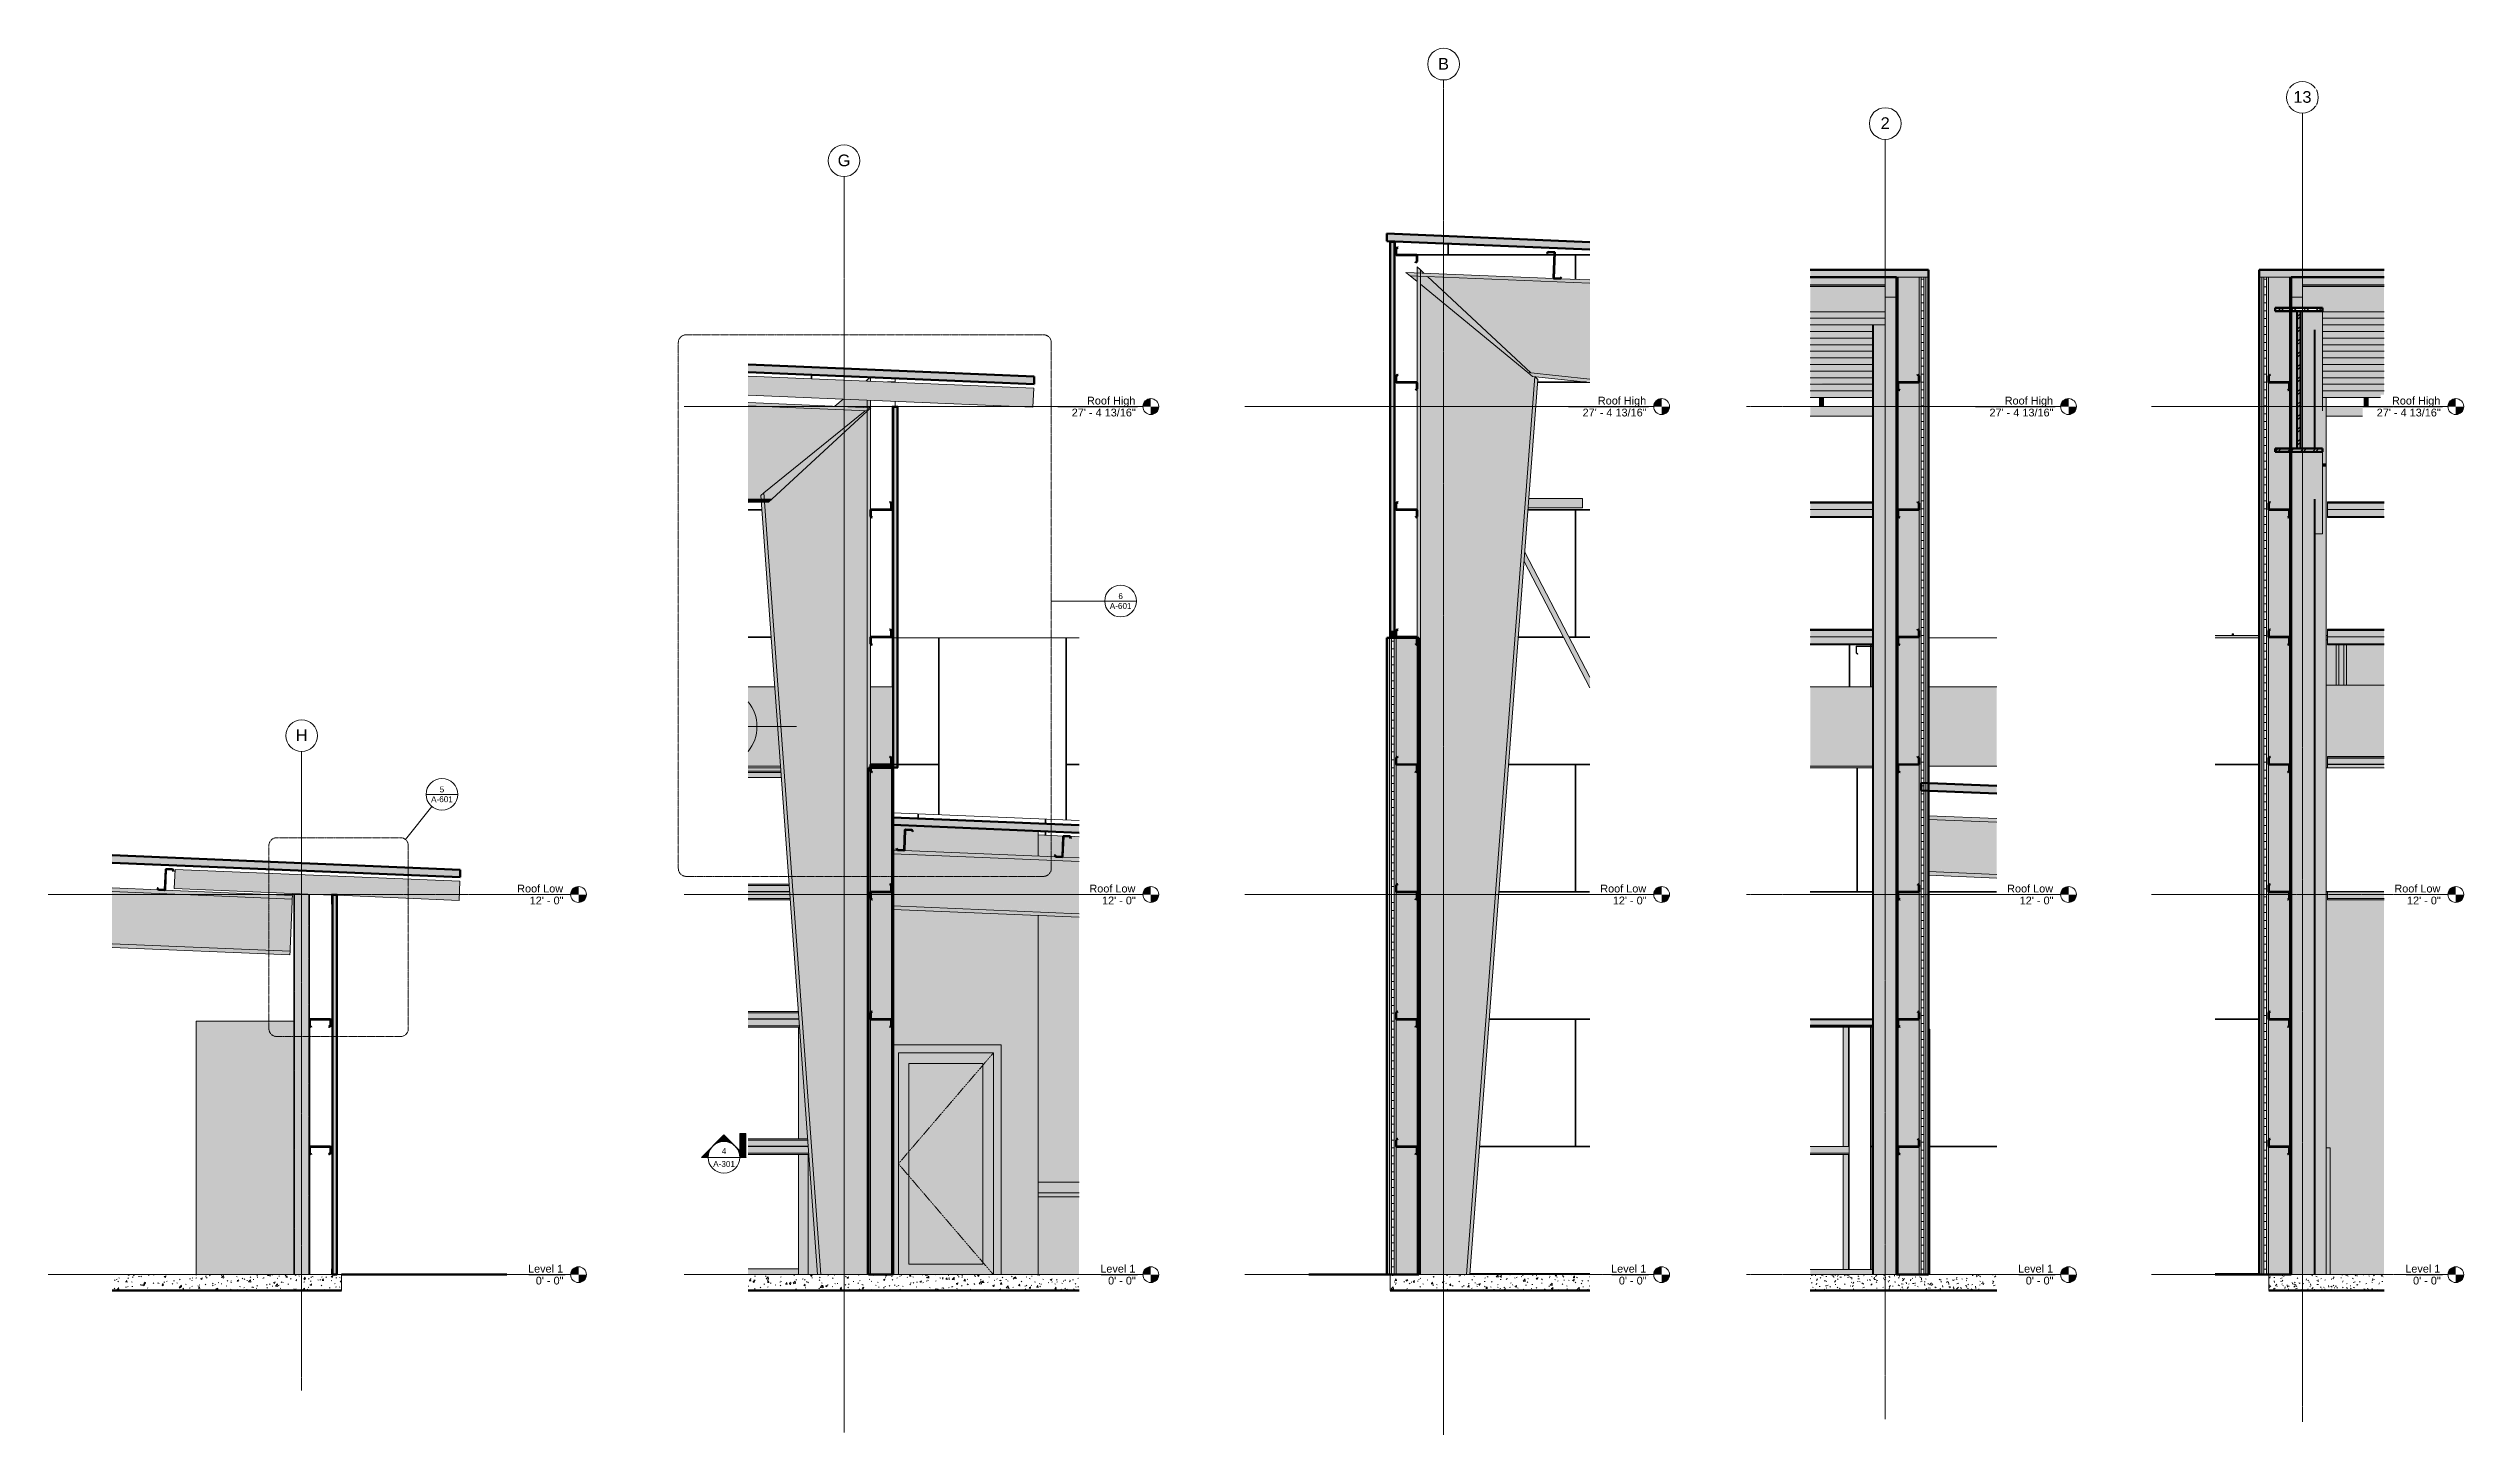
# Model space of a CAD drawing. Header units: inches. Extents: x 22688 to 23603, y -61 to 465.
import ezdxf

# ---------------------------------------------------------------- set-up
doc = ezdxf.new("R2010")
doc.units = ezdxf.units.IN
doc.header["$MEASUREMENT"] = 0
for name, pattern in [('Dash 1_16_', [0.125, 0.0625, -0.0625]), ('Dash Dot 3_16_', [0.3125, 0.1875, -0.0625, 0, -0.0625]), ('Grid Line 1_2_', [0.875, 0.5, -0.125, 0.125, -0.125]), ('Hidden 1_8_', [0.1875, 0.125, -0.0625])]:
    doc.linetypes.add(name, pattern=pattern)
for name, color, linetype, lineweight in [('A-ANNO-SYMB', 150, 'Continuous', 9), ('A-DOOR', 31, 'Continuous', 18), ('A-DOOR-FRAM', 31, 'Continuous', 9), ('A-DOOR-GLAZ', 31, 'Continuous', 9), ('A-FLOR-LEVL', 51, 'Continuous', 9), ('A-GLAZ-CWMG', 51, 'Continuous', 9), ('A-ROOF', 132, 'Continuous', 18), ('A-WALL', 113, 'Continuous', 18), ('A-WALL-PATT', 111, 'Continuous', 70), ('C-BLDG-PADS', 91, 'Continuous', 9), ('C-TOPO', 7, 'Continuous', 9), ('G-ANNO-SYMB', 111, 'Continuous', 9), ('G-IMPT', 8, 'Continuous', 9), ('I-WALL', 2, 'Continuous', 18), ('L-SITE-WALL', 31, 'Continuous', 18), ('M-EQPM', 50, 'Continuous', 9), ('M-HVAC-DUCT', 70, 'Continuous', 9), ('M-HVAC-DUCT-ANNO', 70, 'Continuous', 9), ('M-HVAC-DUCT-CNTR', 70, 'Continuous', 9), ('Q-CASE', 31, 'Continuous', 9), ('Q-SPCQ', 91, 'Continuous', 9), ('S-BEAM', 12, 'Continuous', 9), ('S-COLS', 52, 'Continuous', 9), ('S-GRID', 1, 'Continuous', 9), ('S-GRID-IDEN', 1, 'Continuous', 9)]:
    doc.layers.add(name, color=color, linetype=linetype, lineweight=lineweight)
doc.styles.add('Arial', font='arial.ttf', dxfattribs={"height": 2.950599})
doc.styles.add('Arial_1', font='arial.ttf', dxfattribs={"height": 4.425898})
doc.styles.add('Arial_2', font='arial.ttf', dxfattribs={"height": 2.212949})
pattern_1 = [(50, (22007.282, 102), (6.885997, -0.602097), [0.72, -7.92]), (355, (22007.282, 102), (-1.331756, 7.220547), [0.576, -6.336]), (100.451, (22007.856, 101.95), (5.55363, 6.61819), [0.612, -6.731]), (46.184, (22007.282, 103.92), (10.24564, -1.588925), [1.08, -11.88]), (96.636, (22008.136, 103.788), (8.97244, 9.35152), [0.918, -10.096]), (351.184, (22007.282, 103.92), (8.9732, 9.35123), [0.864, -9.504]), (21, (22008.242, 103.44), (5.730726, -3.865003), [0.72, -7.92]), (326, (22008.242, 103.44), (2.33581, 6.96088), [0.576, -6.336]), (71.451, (22008.72, 103.118), (8.065876, 3.095948), [0.612, -6.731]), (37.5, (22007.282, 102), (0.116866, 3.1954784), [0.317, -5.942, 0.317, -6.115, -6.36]), (37.5, (22007.282, 102), (0.116866, 3.1954784), [-12.691, 0.317, -6.043]), (7.5, (22007.282, 102), (2.52543, 3.786025), [0.317, -3.35, 0.317, -5.798, -2.424]), (7.5, (22007.282, 102), (2.52543, 3.786025), [-9.782, 0.317, -2.107]), (327.5, (22005.142, 102), (5.1243685, -0.216176), [0.317, -2.083, 0.317, -7.171, -9.936]), (327.5, (22005.142, 102), (5.1243685, -0.216176), [-9.888, 0.317, -9.619]), (317.5, (22004.182, 102), (5.598326, 0.96141), [0.317, -2.803, 0.317, -4.656, -7.056]), (317.5, (22004.182, 102), (5.598326, 0.96141), [-8.093, 0.317, -6.739])]
pattern_2 = [(45, (22007.282, 102), (-2.375879, 2.375879), []), (45, (22007.282, 105.6), (-2.375879, 2.375879), [])]
pattern_3 = [(45, (21892.158, 97.643), (-2.375879, 2.375879), []), (45, (21892.158, 101.243), (-2.375879, 2.375879), [])]
pattern_4 = [(90, (22012.18, -723.5), (-193, -193), [48, -145]), (180, (22012.18, -723.5), (-2e-14, -193), [96.25, -96.75]), (270, (21915.93, -675.5), (-193, -193), [48, -145]), (180, (22012.18, -675.5), (-2e-14, -193), [96.25, -96.75]), (270, (21915.68, -675.5), (-193, -193), [48, -145]), (180, (21915.68, -675.5), (-2e-14, -193), [96.25, -96.75]), (90, (21819.43, -723.5), (-193, -193), [48, -145]), (180, (21915.68, -723.5), (-2e-14, -193), [96.25, -96.75]), (90, (21964.18, -675.25), (-193, -193), [48, -145]), (180, (22012.43, -675.25), (-2e-14, -193), [48.25, -144.75]), (180, (22012.43, -627.25), (-2e-14, -193), [48.25, -144.75]), (90, (21867.68, -675.25), (-193, -193), [48, -145]), (180, (21963.93, -675.25), (-2e-14, -193), [96.25, -96.75]), (270, (21963.93, -627.25), (-193, -193), [48, -145]), (180, (21963.93, -627.25), (-2e-14, -193), [96.25, -96.75]), (180, (21867.43, -675.25), (-2e-14, -193), [48, -145]), (270, (21867.43, -627.25), (-193, -193), [48, -145]), (180, (21867.43, -627.25), (-2e-14, -193), [48, -145]), (90, (22012.18, -627), (-193, -193), [48, -145]), (180, (22012.18, -627), (-2e-14, -193), [96.25, -96.75]), (270, (21915.93, -579), (-193, -193), [48, -145]), (180, (22012.18, -579), (-2e-14, -193), [96.25, -96.75]), (270, (21915.68, -579), (-193, -193), [48, -145]), (180, (21915.68, -579), (-2e-14, -193), [96.25, -96.75]), (270, (21819.43, -579), (-193, -193), [48, -145]), (180, (21915.68, -627), (-2e-14, -193), [96.25, -96.75]), (90, (21964.18, -578.75), (-193, -193), [48, -145]), (180, (22012.43, -578.75), (-2e-14, -193), [48.25, -144.75]), (180, (22012.43, -530.75), (-2e-14, -193), [48.25, -144.75]), (90, (21867.68, -578.75), (-193, -193), [48, -145]), (180, (21963.93, -578.75), (-2e-14, -193), [96.25, -96.75]), (270, (21963.93, -530.75), (-193, -193), [48, -145]), (180, (21963.93, -530.75), (-2e-14, -193), [96.25, -96.75]), (180, (21867.43, -578.75), (-2e-14, -193), [48, -145]), (270, (21867.43, -530.75), (-193, -193), [48, -145]), (180, (21867.43, -530.75), (-2e-14, -193), [48, -145])]
pattern_5 = [(0, (22784.43, 0.25), (-193, 193), [48, -145]), (90, (22784.43, 0.25), (-193, 1e-14), [96.25, -96.75]), (180, (22832.43, 96.5), (-193, 193), [48, -145]), (90, (22832.43, 0.25), (-193, 1e-14), [96.25, -96.75]), (180, (22832.43, 96.75), (-193, 193), [48, -145]), (90, (22832.43, 96.75), (-193, 1e-14), [96.25, -96.75]), (0, (22784.43, 193), (-193, 193), [48, -145]), (90, (22784.43, 96.75), (-193, 1e-14), [96.25, -96.75]), (0, (22832.68, 48.25), (-193, 193), [48, -145]), (90, (22832.68, 0), (-193, 1e-14), [48.25, -144.75]), (90, (22880.68, 0), (-193, 1e-14), [48.25, -144.75]), (0, (22832.68, 144.75), (-193, 193), [48, -145]), (90, (22832.68, 48.5), (-193, 1e-14), [96.25, -96.75]), (180, (22880.68, 48.5), (-193, 193), [48, -145]), (90, (22880.68, 48.5), (-193, 1e-14), [96.25, -96.75]), (90, (22832.68, 145), (-193, 1e-14), [48, -145]), (180, (22880.68, 145), (-193, 193), [48, -145]), (90, (22880.68, 145), (-193, 1e-14), [48, -145]), (0, (22880.93, 0.25), (-193, 193), [48, -145]), (90, (22880.93, 0.25), (-193, 1e-14), [96.25, -96.75]), (180, (22928.93, 96.5), (-193, 193), [48, -145]), (90, (22928.93, 0.25), (-193, 1e-14), [96.25, -96.75]), (180, (22928.93, 96.75), (-193, 193), [48, -145]), (90, (22928.93, 96.75), (-193, 1e-14), [96.25, -96.75]), (180, (22928.93, 193), (-193, 193), [48, -145]), (90, (22880.93, 96.75), (-193, 1e-14), [96.25, -96.75]), (0, (22929.18, 48.25), (-193, 193), [48, -145]), (90, (22929.18, 0), (-193, 1e-14), [48.25, -144.75]), (90, (22977.18, 0), (-193, 1e-14), [48.25, -144.75]), (0, (22929.18, 144.75), (-193, 193), [48, -145]), (90, (22929.18, 48.5), (-193, 1e-14), [96.25, -96.75]), (180, (22977.18, 48.5), (-193, 193), [48, -145]), (90, (22977.18, 48.5), (-193, 1e-14), [96.25, -96.75]), (90, (22929.18, 145), (-193, 1e-14), [48, -145]), (180, (22977.18, 145), (-193, 193), [48, -145]), (90, (22977.18, 145), (-193, 1e-14), [48, -145])]
pattern_6 = [(45, (-72350.154, 104.131), (-2.37587878, 2.37587878), []), (45, (-72350.154, 107.731), (-2.37587878, 2.37587878), [])]
pattern_7 = [(45, (-75692.726, 104.131), (-2.37587878, 2.37587878), []), (45, (-75692.726, 107.731), (-2.37587878, 2.37587878), [])]

msp = doc.modelspace()

# ---------------------------------------------------------------- texts
at = {"layer": 'A-ANNO-SYMB', "attachment_point": 2, "line_spacing_factor": 0.938532, "style": 'Arial_2'}
for s, insert, char_height, width in [('6', (23094.59, 258.13), 2.21, 2.052), ('A-601', (23094.59, 254.41), 2.213, 9.828), ('5', (22837.47, 184.91), 2.21, 2.052), ('A-601', (22837.47, 181.19), 2.213, 9.828)]:
    msp.add_mtext(s, dxfattribs=dict(at, insert=insert, char_height=char_height, width=width))
at = {"layer": 'G-ANNO-SYMB', "attachment_point": 2, "line_spacing_factor": 0.938532, "style": 'Arial_2'}
for s, insert, char_height, width in [('4', (22944.35, 47.96), 2.21, 2.052), ('A-301', (22944.35, 43.05), 2.213, 9.828)]:
    msp.add_mtext(s, dxfattribs=dict(at, insert=insert, char_height=char_height, width=width))

# ---------------------------------------------------------------- blocks, each defined once
blk = doc.blocks.new('HSS-Hollow Structural Section-Column - HSS6X6X1_4-556719-Section 1 - Callout 2')
at = {"layer": 'S-COLS'}
for points in [[(22781.54, 0), (22781.77, 0), (22781.77, 144), (22781.3, 144), (22781.3, 0), (22781.37, 0)], [(22781.77, 0), (22786.84, 0), (22786.84, 144), (22781.77, 144), (22781.77, 77.14)], [(22787.27, 0), (22787.3, 0), (22787.3, 144), (22786.84, 144), (22786.84, 0), (22787.24, 0)]]:
    blk.add_hatch(color=256, dxfattribs=at).paths.add_polyline_path(points, flags=0)
for p, q in [((22781.3, 144), (22781.3, 0)), ((22781.77, 144), (22781.3, 144)), ((22786.84, 144), (22781.77, 144)), ((22787.3, 144), (22786.84, 144)), ((22787.3, 96.62), (22787.3, 144)), ((22787.3, 48.37), (22787.3, 94.25)), ((22787.3, 0), (22787.3, 46))]:
    blk.add_line(p, q, dxfattribs=at)
at = {"layer": 'S-COLS', "linetype": 'Hidden 1_8_'}
for p, q in [((22781.54, 144), (22781.54, 0)), ((22787.07, 0), (22787.07, 144))]:
    blk.add_line(p, q, dxfattribs=at)
blk = doc.blocks.new('W-Wide Flange - W21X166-782557-Section 1 - Callout 2')
at = {"layer": 'S-BEAM'}
for points in [[(22780.75, 142.3), (22780.8, 143.66), (22712.5, 146.5), (22712.5, 145.14), (22749.89, 143.59)], [(22780.71, 141.41), (22780.75, 142.3), (22712.5, 145.14), (22712.5, 144.25), (22775.19, 141.64)], [(22779.96, 123.43), (22780.71, 141.41), (22712.5, 144.25), (22712.5, 126.24), (22779.95, 123.43)], [(22779.92, 122.54), (22779.95, 123.43), (22712.5, 126.24), (22712.5, 125.35)], [(22779.87, 121.18), (22779.92, 122.54), (22712.5, 125.35), (22712.5, 123.99)]]:
    blk.add_hatch(color=256, dxfattribs=at).paths.add_polyline_path(points, flags=0)
for p, q in [((22730.04, 145.77), (22712.5, 146.5)), ((22780.75, 142.3), (22712.5, 145.14)), ((22780.8, 143.66), (22732.4, 145.68)), ((22780.71, 141.41), (22779.96, 123.43)), ((22780.75, 142.3), (22780.71, 141.41)), ((22780.8, 143.66), (22780.75, 142.3)), ((22712.5, 125.35), (22779.92, 122.54)), ((22779.87, 121.18), (22712.5, 123.99)), ((22779.92, 122.54), (22779.87, 121.18)), ((22779.96, 123.43), (22779.92, 122.54))]:
    blk.add_line(p, q, dxfattribs=at)
blk = doc.blocks.new('Girt_C - 8_D-757212-Section 1 - Callout 2')
at = {"layer": 'S-BEAM'}
h = blk.add_hatch(dxfattribs=at)
h.set_pattern_fill('FP_2', color=256, style=0, pattern_type=2)
h.set_pattern_definition(pattern_2)
h.paths.add_polyline_path([(22787.88, 45.52), (22787.95, 45.6), (22787.41, 46.05), (22787.41, 48.37), (22787.44, 48.42), (22787.49, 48.45), (22795.12, 48.45), (22795.17, 48.42), (22795.19, 48.37), (22795.19, 46.05), (22794.66, 45.6), (22794.73, 45.52), (22795.3, 46), (22795.3, 48.37), (22795.25, 48.5), (22795.12, 48.55), (22787.49, 48.55), (22787.36, 48.5), (22787.3, 48.37), (22787.3, 46)], flags=0)
at = {"layer": 'S-BEAM', "lineweight": 50}
for p, q in [((22787.3, 48.37), (22787.3, 46)), ((22787.3, 46), (22787.88, 45.52)), ((22787.41, 46.05), (22787.41, 48.37)), ((22787.95, 45.6), (22787.41, 46.05)), ((22795.12, 48.55), (22787.49, 48.55)), ((22787.49, 48.45), (22795.12, 48.45)), ((22795.19, 46.05), (22794.66, 45.6)), ((22794.73, 45.52), (22795.3, 46)), ((22795.19, 48.37), (22795.19, 46.05)), ((22795.3, 46), (22795.3, 48.37)), ((22787.88, 45.52), (22787.95, 45.6)), ((22794.66, 45.6), (22794.73, 45.52))]:
    blk.add_line(p, q, dxfattribs=at)
for centre, radius, start, end in [((22787.49, 48.37), 0.188, 90, 180), ((22787.49, 48.37), 0.0782, 90, 177.87728), ((22795.12, 48.37), 0.188, 0, 90), ((22795.12, 48.37), 0.0782, 3.04236, 90)]:
    blk.add_arc(centre, radius, start, end, dxfattribs=at)
blk = doc.blocks.new('Girt_C - 8_D-773999-Section 1 - Callout 2')
at = {"layer": 'S-BEAM'}
h = blk.add_hatch(dxfattribs=at)
h.set_pattern_fill('FP_2', color=256, style=0, pattern_type=2)
h.set_pattern_definition(pattern_2)
h.paths.add_polyline_path([(22794.73, 93.77), (22795.3, 94.25), (22795.3, 96.62), (22795.25, 96.75), (22795.12, 96.8), (22787.49, 96.8), (22787.36, 96.75), (22787.3, 96.62), (22787.3, 94.25), (22787.88, 93.77), (22787.95, 93.85), (22787.41, 94.3), (22787.41, 96.62), (22787.44, 96.67), (22787.49, 96.7), (22795.12, 96.7), (22795.17, 96.67), (22795.19, 96.62), (22795.19, 94.3), (22794.66, 93.85)], flags=0)
at = {"layer": 'S-BEAM', "lineweight": 50}
for p, q in [((22787.3, 96.62), (22787.3, 94.25)), ((22787.3, 94.25), (22787.88, 93.77)), ((22787.41, 94.3), (22787.41, 96.62)), ((22787.95, 93.85), (22787.41, 94.3)), ((22795.12, 96.8), (22787.49, 96.8)), ((22787.49, 96.7), (22795.12, 96.7)), ((22787.88, 93.77), (22787.95, 93.85)), ((22795.19, 94.3), (22794.66, 93.85)), ((22794.66, 93.85), (22794.73, 93.77)), ((22794.73, 93.77), (22795.3, 94.25)), ((22795.19, 96.62), (22795.19, 94.3)), ((22795.3, 94.25), (22795.3, 96.62))]:
    blk.add_line(p, q, dxfattribs=at)
for centre, radius, start, end in [((22787.49, 96.62), 0.188, 90, 180), ((22787.49, 96.62), 0.0782, 90, 177.87728), ((22795.12, 96.62), 0.188, 0, 90), ((22795.12, 96.62), 0.0782, 3.04236, 90)]:
    blk.add_arc(centre, radius, start, end, dxfattribs=at)
blk = doc.blocks.new('Rectangular Mullion - Profile_Polycarbonate_Upper and left-783712-Section 1 - Callout 2')
at = {"layer": 'A-GLAZ-CWMG'}
blk.add_hatch(color=256, dxfattribs=at).paths.add_polyline_path([(22796.02, 140.38), (22796.02, 140.63), (22795.95, 140.63), (22795.95, 140.44), (22795.72, 140.44), (22795.72, 143.94), (22797.73, 143.94), (22797.73, 141.23), (22797.66, 141.23), (22797.66, 141.17), (22797.79, 141.17), (22797.79, 144), (22795.66, 144), (22795.66, 140.38)], flags=0)
at = {"layer": 'A-GLAZ-CWMG', "lineweight": 30}
for p, q in [((22795.66, 144), (22795.66, 140.38)), ((22797.79, 144), (22795.66, 144)), ((22795.66, 140.38), (22796.02, 140.38)), ((22795.72, 140.44), (22795.72, 143.94)), ((22795.72, 143.94), (22797.73, 143.94)), ((22795.95, 140.44), (22795.72, 140.44)), ((22796.02, 140.63), (22795.95, 140.63)), ((22795.95, 140.63), (22795.95, 140.44)), ((22796.02, 140.38), (22796.02, 140.63)), ((22797.73, 141.23), (22797.66, 141.23)), ((22797.66, 141.23), (22797.66, 141.17)), ((22797.66, 141.17), (22797.79, 141.17)), ((22797.73, 143.94), (22797.73, 141.23)), ((22797.79, 141.17), (22797.79, 144))]:
    blk.add_line(p, q, dxfattribs=at)
blk = doc.blocks.new('Rectangular Mullion - Profile_Polycarbonate_Lower-783713-Section 1 - Callout 2')
at = {"layer": 'A-GLAZ-CWMG'}
blk.add_hatch(color=256, dxfattribs=at).paths.add_polyline_path([(22797.79, 0), (22797.79, 1.46), (22797.66, 1.46), (22797.66, 1.39), (22797.73, 1.39), (22797.73, 0.06), (22795.72, 0.06), (22795.72, 2.18), (22795.95, 2.18), (22795.95, 1.99), (22796.02, 1.99), (22796.02, 2.24), (22795.66, 2.24), (22795.66, 0)], flags=0)
at = {"layer": 'A-GLAZ-CWMG', "lineweight": 30}
for p, q in [((22795.66, 2.24), (22795.66, 0)), ((22796.02, 2.24), (22795.66, 2.24)), ((22795.66, 0), (22797.79, 0)), ((22795.72, 0.06), (22795.72, 2.18)), ((22795.72, 2.18), (22795.95, 2.18)), ((22797.73, 0.06), (22795.72, 0.06)), ((22795.95, 2.18), (22795.95, 1.99)), ((22795.95, 1.99), (22796.02, 1.99)), ((22796.02, 1.99), (22796.02, 2.24)), ((22797.79, 1.46), (22797.66, 1.46)), ((22797.66, 1.46), (22797.66, 1.39)), ((22797.66, 1.39), (22797.73, 1.39)), ((22797.73, 1.39), (22797.73, 0.06)), ((22797.79, 0), (22797.79, 1.46))]:
    blk.add_line(p, q, dxfattribs=at)
blk = doc.blocks.new('Dimension Lumber - 2x8-835966-Section 1 - Callout 2')
at = {"layer": 'S-BEAM'}
h = blk.add_hatch(color=256, dxfattribs=at)
h.paths.add_polyline_path([(22843.93, 141.78), (22844.23, 149.02), (22736.35, 153.52), (22736.04, 146.27), (22795.66, 143.79), (22795.66, 144), (22797.79, 144), (22797.79, 143.7)], flags=0)
h.paths.add_polyline_path([(22797.73, 143.7), (22797.73, 143.94), (22797.59, 143.94), (22797.59, 143.71)], flags=0)
h.paths.add_polyline_path([(22796.02, 143.78), (22796.02, 143.94), (22795.72, 143.94), (22795.72, 143.79)], flags=0)
blk.add_hatch(color=256, dxfattribs=at).paths.add_polyline_path([(22797.59, 143.71), (22797.59, 143.94), (22796.02, 143.94), (22796.02, 143.78), (22797.5, 143.71)], flags=0)
for p, q in [((22736.04, 146.27), (22736.35, 153.52)), ((22736.35, 153.52), (22844.23, 149.02)), ((22844.23, 149.02), (22843.93, 141.78)), ((22795.66, 143.79), (22736.04, 146.27)), ((22796.02, 143.78), (22795.72, 143.79)), ((22797.59, 143.71), (22796.02, 143.78)), ((22797.73, 143.7), (22797.59, 143.71)), ((22843.93, 141.78), (22797.79, 143.7))]:
    blk.add_line(p, q, dxfattribs=at)
blk = doc.blocks.new('Girt_Z - 8_D-834910-Section 1 - Callout 2')
at = {"layer": 'S-BEAM'}
blk.add_hatch(color=256, dxfattribs=at).paths.add_polyline_path([(22732.4, 145.68), (22732.54, 145.72), (22732.6, 145.86), (22732.91, 153.47), (22732.94, 153.53), (22732.99, 153.55), (22735.31, 153.45), (22735.74, 152.9), (22735.82, 152.96), (22735.37, 153.56), (22733, 153.66), (22732.87, 153.61), (22732.8, 153.48), (22732.49, 145.86), (22732.46, 145.81), (22732.41, 145.78), (22730.09, 145.88), (22729.67, 146.43), (22729.58, 146.37), (22730.04, 145.77)], flags=0)
at = {"layer": 'S-BEAM', "lineweight": 50}
for p, q in [((22729.67, 146.43), (22729.58, 146.37)), ((22730.09, 145.88), (22729.67, 146.43)), ((22732.8, 153.48), (22732.49, 145.86)), ((22732.6, 145.86), (22732.91, 153.47)), ((22732.99, 153.55), (22735.31, 153.45)), ((22735.37, 153.56), (22733, 153.66)), ((22735.31, 153.45), (22735.74, 152.9)), ((22735.82, 152.96), (22735.37, 153.56)), ((22735.74, 152.9), (22735.82, 152.96)), ((22729.58, 146.37), (22730.04, 145.77)), ((22730.04, 145.77), (22732.4, 145.68)), ((22732.41, 145.78), (22730.09, 145.88))]:
    blk.add_line(p, q, dxfattribs=at)
for centre, radius, start, end in [((22732.99, 153.47), 0.187, 87.61406, 177.61406), ((22732.99, 153.47), 0.0782, 89.73677, 177.61406), ((22732.41, 145.86), 0.188, 267.61406, 357.61406), ((22732.41, 145.86), 0.0782, 270.65642, 357.61406)]:
    blk.add_arc(centre, radius, start, end, dxfattribs=at)
blk = doc.blocks.new('Family7 - Family7-772884-Section 1 - Callout 1')
at = {"layer": 'S-BEAM'}
for points in [[(22358.93, 327.21), (22360.24, 328.4), (22313.72, 330.34), (22313.72, 329.09)], [(22313.72, 293.74), (22318.61, 293.84), (22318.51, 295.18), (22319.69, 296.14), (22319.86, 293.87), (22322.77, 293.93), (22358.8, 327.08), (22358.8, 327.21), (22313.72, 329.09), (22313.72, 293.93)], [(22313.72, 292.49), (22321.38, 292.65), (22322.77, 293.93), (22313.72, 293.74), (22313.72, 292.51)]]:
    blk.add_hatch(color=256, dxfattribs=at).paths.add_polyline_path(points, flags=0)
for p, q in [((22360.24, 328.4), (22313.72, 330.34)), ((22313.72, 329.09), (22358.93, 327.21)), ((22322.77, 293.93), (22358.8, 327.08)), ((22358.93, 327.21), (22360.24, 328.4)), ((22322.77, 293.93), (22313.72, 293.74)), ((22321.38, 292.65), (22322.77, 293.93)), ((22313.72, 292.49), (22321.38, 292.65))]:
    blk.add_line(p, q, dxfattribs=at)
blk = doc.blocks.new('W-Wide Flange - W21X166-782557-Section 1 - Callout 1')
at = {"layer": 'S-BEAM'}
for points in [[(22439.09, 156.54), (22439.09, 157.9), (22368.68, 160.83), (22368.68, 159.47), (22433.06, 156.79)], [(22439.09, 155.64), (22439.09, 156.54), (22368.68, 159.47), (22368.68, 158.58), (22407.75, 156.95)], [(22439.09, 137.63), (22439.09, 155.64), (22368.68, 158.58), (22368.68, 140.56), (22407.75, 138.94)], [(22439.09, 136.74), (22439.09, 137.63), (22368.68, 140.56), (22368.68, 139.67), (22407.75, 138.04)], [(22439.09, 135.38), (22439.09, 136.74), (22368.68, 139.67), (22368.68, 138.31), (22407.75, 136.68)]]:
    blk.add_hatch(color=256, dxfattribs=at).paths.add_polyline_path(points, flags=0)
for p, q in [((22370.35, 160.76), (22368.68, 160.83)), ((22439.09, 156.54), (22368.68, 159.47)), ((22430.3, 158.26), (22372.71, 160.66)), ((22439.09, 157.9), (22432.66, 158.16)), ((22368.68, 139.67), (22439.09, 136.74)), ((22439.09, 135.38), (22368.68, 138.31))]:
    blk.add_line(p, q, dxfattribs=at)
blk = doc.blocks.new('Vanity Counter Top w 2 Round Sink Holes - 72_-781962-Section 1 - Callout 1')
at = {"layer": 'Q-CASE'}
for points in [[(22438.66, 31), (22439.09, 31), (22439.09, 35), (22423.63, 35), (22423.63, 31), (22437.73, 31)], [(22423.63, 29.5), (22439.09, 29.5), (22439.09, 31), (22423.63, 31)]]:
    blk.add_hatch(color=256, dxfattribs=at).paths.add_polyline_path(points, flags=0)
for p, q in [((22423.63, 35), (22439.09, 35)), ((22423.63, 31), (22439.09, 31)), ((22439.09, 29.5), (22423.63, 29.5))]:
    blk.add_line(p, q, dxfattribs=at)
blk = doc.blocks.new('Girt_Z - 8_D-790721-Section 1 - Callout 1')
at = {"layer": 'S-BEAM'}
for points in [[(22313.72, 99.65), (22332.78, 99.65), (22332.77, 99.73), (22313.72, 99.73)], [(22332.81, 99.2), (22332.78, 99.65), (22313.72, 99.65), (22313.72, 99.2), (22319.69, 99.2)], [(22313.72, 96.88), (22332.98, 96.88), (22332.81, 99.2), (22313.72, 99.2)], [(22332.99, 96.8), (22332.98, 96.88), (22313.72, 96.88), (22313.72, 96.8), (22319.69, 96.8)], [(22313.72, 96.62), (22333, 96.62), (22332.99, 96.8), (22313.72, 96.8), (22313.72, 96.71)], [(22313.72, 94.25), (22333.17, 94.25), (22333, 96.62), (22313.72, 96.62)], [(22333.21, 93.77), (22333.17, 94.25), (22313.72, 94.25), (22313.72, 93.77), (22319.69, 93.77)]]:
    blk.add_hatch(color=256, dxfattribs=at).paths.add_polyline_path(points, flags=0)
for p, q in [((22332.77, 99.73), (22313.72, 99.73)), ((22332.78, 99.65), (22313.72, 99.65)), ((22332.81, 99.2), (22313.72, 99.2)), ((22332.98, 96.88), (22313.72, 96.88)), ((22332.99, 96.8), (22313.72, 96.8)), ((22313.72, 94.25), (22333.17, 94.25)), ((22333.21, 93.77), (22313.72, 93.77))]:
    blk.add_line(p, q, dxfattribs=at)
blk = doc.blocks.new('Girt_Z - 8_D-790722-Section 1 - Callout 1')
at = {"layer": 'S-BEAM'}
for points in [[(22336.3, 51.4), (22336.3, 51.48), (22313.72, 51.48), (22313.72, 51.4), (22319.69, 51.4)], [(22336.33, 50.95), (22336.3, 51.4), (22313.72, 51.4), (22313.72, 50.95), (22319.69, 50.95)], [(22313.72, 48.63), (22336.5, 48.63), (22336.33, 50.95), (22313.72, 50.95)], [(22319.69, 48.55), (22336.51, 48.56), (22336.5, 48.63), (22313.72, 48.63), (22313.72, 48.55), (22319.62, 48.55)], [(22313.72, 48.37), (22336.52, 48.37), (22336.51, 48.55), (22313.72, 48.55), (22313.72, 48.46)], [(22313.72, 46), (22336.7, 46), (22336.52, 48.37), (22313.72, 48.37)], [(22313.72, 45.52), (22336.73, 45.52), (22336.7, 46), (22313.72, 46)]]:
    blk.add_hatch(color=256, dxfattribs=at).paths.add_polyline_path(points, flags=0)
for p, q in [((22336.3, 51.48), (22313.72, 51.48)), ((22336.3, 51.4), (22313.72, 51.4)), ((22336.33, 50.95), (22313.72, 50.95)), ((22336.5, 48.63), (22313.72, 48.63)), ((22336.51, 48.55), (22313.72, 48.55)), ((22313.72, 46), (22336.7, 46)), ((22336.73, 45.52), (22313.72, 45.52))]:
    blk.add_line(p, q, dxfattribs=at)
blk = doc.blocks.new('Girt_Z - 8_D-757207-Section 1 - Callout 1')
at = {"layer": 'S-BEAM'}
h = blk.add_hatch(dxfattribs=at)
h.set_pattern_fill('FP_3', color=256, style=0, pattern_type=2)
h.set_pattern_definition(pattern_3)
h.paths.add_polyline_path([(22360.63, 238.52), (22360.7, 238.6), (22360.16, 239.05), (22360.16, 241.37), (22360.19, 241.42), (22360.24, 241.45), (22367.87, 241.45), (22368, 241.5), (22368.05, 241.63), (22368.05, 244), (22367.48, 244.48), (22367.41, 244.4), (22367.94, 243.95), (22367.94, 241.63), (22367.92, 241.58), (22367.87, 241.55), (22360.24, 241.55), (22360.11, 241.5), (22360.05, 241.37), (22360.05, 239)], flags=0)
at = {"layer": 'S-BEAM', "lineweight": 50}
for p, q in [((22360.05, 241.37), (22360.05, 239)), ((22360.05, 239), (22360.63, 238.52)), ((22360.16, 239.05), (22360.16, 241.37)), ((22360.7, 238.6), (22360.16, 239.05)), ((22367.87, 241.55), (22360.24, 241.55)), ((22360.24, 241.45), (22367.87, 241.45)), ((22360.63, 238.52), (22360.7, 238.6)), ((22367.48, 244.48), (22367.41, 244.4)), ((22367.41, 244.4), (22367.94, 243.95)), ((22368.05, 244), (22367.48, 244.48)), ((22367.94, 243.95), (22367.94, 241.63)), ((22368.05, 241.63), (22368.05, 244))]:
    blk.add_line(p, q, dxfattribs=at)
for centre, radius, start, end in [((22360.24, 241.37), 0.188, 90, 180), ((22360.24, 241.37), 0.0782, 90, 177.87728), ((22367.87, 241.63), 0.188, 270, 0), ((22367.87, 241.63), 0.0782, 270, 356.95764)]:
    blk.add_arc(centre, radius, start, end, dxfattribs=at)
blk = doc.blocks.new('Girt_Z - 8_D-V1-Section 1 - Callout 1')
at = {"layer": 'S-BEAM'}
for points in [[(22313.72, 147.9), (22329.26, 147.9), (22329.25, 147.98), (22313.72, 147.98)], [(22329.29, 147.45), (22329.26, 147.9), (22313.72, 147.9), (22313.72, 147.45), (22319.69, 147.45)], [(22313.72, 145.13), (22329.46, 145.13), (22329.29, 147.45), (22313.72, 147.45)], [(22329.47, 145.05), (22329.46, 145.13), (22313.72, 145.13), (22313.72, 145.05), (22319.69, 145.05)], [(22313.72, 144.87), (22329.48, 144.87), (22329.47, 145.05), (22313.72, 145.05), (22313.72, 144.96)], [(22313.72, 142.5), (22329.65, 142.5), (22329.48, 144.87), (22313.72, 144.87)], [(22329.69, 142.02), (22329.65, 142.5), (22313.72, 142.5), (22313.72, 142.02), (22319.69, 142.02)]]:
    blk.add_hatch(color=256, dxfattribs=at).paths.add_polyline_path(points, flags=0)
for p, q in [((22329.25, 147.98), (22313.72, 147.98)), ((22329.26, 147.9), (22313.72, 147.9)), ((22329.29, 147.45), (22313.72, 147.45)), ((22329.46, 145.13), (22313.72, 145.13)), ((22329.47, 145.05), (22313.72, 145.05)), ((22313.72, 142.5), (22329.65, 142.5)), ((22329.69, 142.02), (22313.72, 142.02))]:
    blk.add_line(p, q, dxfattribs=at)
blk = doc.blocks.new('Girt_Z - 8_D-V2-Section 1 - Callout 1')
at = {"layer": 'S-BEAM'}
for points in [[(22313.72, 190.75), (22326.13, 190.75), (22326.04, 192), (22313.72, 192), (22313.72, 191.41)], [(22326.17, 190.27), (22326.13, 190.75), (22313.72, 190.75), (22313.72, 190.27), (22319.69, 190.27)]]:
    blk.add_hatch(color=256, dxfattribs=at).paths.add_polyline_path(points, flags=0)
for p, q in [((22313.72, 190.75), (22326.13, 190.75)), ((22326.17, 190.27), (22313.72, 190.27))]:
    blk.add_line(p, q, dxfattribs=at)
blk = doc.blocks.new('Girt_Z - 8_D-V3-Section 1 - Callout 1')
at = {"layer": 'S-BEAM'}
h = blk.add_hatch(dxfattribs=at)
h.set_pattern_fill('FP_3', color=256, style=0, pattern_type=2)
h.set_pattern_definition(pattern_3)
h.paths.add_polyline_path([(22360.63, 286.77), (22360.7, 286.85), (22360.16, 287.3), (22360.16, 289.62), (22360.19, 289.67), (22360.24, 289.7), (22367.87, 289.7), (22368, 289.75), (22368.05, 289.88), (22368.05, 292.25), (22367.48, 292.73), (22367.41, 292.65), (22367.94, 292.2), (22367.94, 289.88), (22367.92, 289.83), (22367.87, 289.8), (22360.24, 289.8), (22360.11, 289.75), (22360.05, 289.62), (22360.05, 287.25)], flags=0)
at = {"layer": 'S-BEAM', "lineweight": 50}
for p, q in [((22360.05, 289.62), (22360.05, 287.25)), ((22360.05, 287.25), (22360.63, 286.77)), ((22360.16, 287.3), (22360.16, 289.62)), ((22360.7, 286.85), (22360.16, 287.3)), ((22367.87, 289.8), (22360.24, 289.8)), ((22360.24, 289.7), (22367.87, 289.7)), ((22360.63, 286.77), (22360.7, 286.85)), ((22367.48, 292.73), (22367.41, 292.65)), ((22367.41, 292.65), (22367.94, 292.2)), ((22368.05, 292.25), (22367.48, 292.73)), ((22367.94, 292.2), (22367.94, 289.88)), ((22368.05, 289.88), (22368.05, 292.25))]:
    blk.add_line(p, q, dxfattribs=at)
for centre, radius, start, end in [((22360.24, 289.62), 0.188, 90, 180), ((22360.24, 289.62), 0.0782, 90, 177.87728), ((22367.87, 289.88), 0.188, 270, 0), ((22367.87, 289.88), 0.0782, 270, 356.95764)]:
    blk.add_arc(centre, radius, start, end, dxfattribs=at)
blk = doc.blocks.new('Girt_Z - 8_D-V4-Section 1 - Callout 1')
at = {"layer": 'S-BEAM'}
h = blk.add_hatch(dxfattribs=at)
h.set_pattern_fill('FP_3', color=256, style=0, pattern_type=2)
h.set_pattern_definition(pattern_3)
h.paths.add_polyline_path([(22360.63, 190.27), (22360.7, 190.35), (22360.16, 190.8), (22360.16, 193.12), (22360.19, 193.17), (22360.24, 193.2), (22367.87, 193.2), (22368, 193.25), (22368.05, 193.38), (22368.05, 195.75), (22367.48, 196.23), (22367.41, 196.15), (22367.94, 195.7), (22367.94, 193.38), (22367.92, 193.33), (22367.87, 193.3), (22360.24, 193.3), (22360.11, 193.25), (22360.05, 193.12), (22360.05, 190.75)], flags=0)
at = {"layer": 'S-BEAM', "lineweight": 50}
for p, q in [((22360.05, 193.12), (22360.05, 190.75)), ((22360.16, 190.8), (22360.16, 193.12)), ((22367.87, 193.3), (22360.24, 193.3)), ((22360.24, 193.2), (22367.87, 193.2)), ((22367.48, 196.23), (22367.41, 196.15)), ((22367.41, 196.15), (22367.94, 195.7)), ((22368.05, 195.75), (22367.48, 196.23)), ((22367.94, 195.7), (22367.94, 193.38)), ((22368.05, 193.38), (22368.05, 195.75)), ((22360.05, 190.75), (22360.63, 190.27)), ((22360.7, 190.35), (22360.16, 190.8)), ((22360.63, 190.27), (22360.7, 190.35))]:
    blk.add_line(p, q, dxfattribs=at)
for centre, radius, start, end in [((22360.24, 193.12), 0.188, 90, 180), ((22360.24, 193.12), 0.0782, 90, 177.87728), ((22367.87, 193.38), 0.188, 270, 0), ((22367.87, 193.38), 0.0782, 270, 356.95764)]:
    blk.add_arc(centre, radius, start, end, dxfattribs=at)
blk = doc.blocks.new('Girt_Z - 8_D-V5-Section 1 - Callout 1')
at = {"layer": 'S-BEAM'}
h = blk.add_hatch(dxfattribs=at)
h.set_pattern_fill('FP_3', color=256, style=0, pattern_type=2)
h.set_pattern_definition(pattern_3)
h.paths.add_polyline_path([(22360.63, 142.02), (22360.7, 142.1), (22360.16, 142.55), (22360.16, 144.87), (22360.19, 144.92), (22360.24, 144.95), (22367.87, 144.95), (22368, 145), (22368.05, 145.13), (22368.05, 147.5), (22367.48, 147.98), (22367.41, 147.9), (22367.94, 147.45), (22367.94, 145.13), (22367.92, 145.08), (22367.87, 145.05), (22360.24, 145.05), (22360.11, 145), (22360.05, 144.87), (22360.05, 142.5)], flags=0)
at = {"layer": 'S-BEAM', "lineweight": 50}
for p, q in [((22367.48, 147.98), (22367.41, 147.9)), ((22367.41, 147.9), (22367.94, 147.45)), ((22368.05, 147.5), (22367.48, 147.98)), ((22367.94, 147.45), (22367.94, 145.13)), ((22368.05, 145.13), (22368.05, 147.5)), ((22360.05, 144.87), (22360.05, 142.5)), ((22360.05, 142.5), (22360.63, 142.02)), ((22360.16, 142.55), (22360.16, 144.87)), ((22360.7, 142.1), (22360.16, 142.55)), ((22367.87, 145.05), (22360.24, 145.05)), ((22360.24, 144.95), (22367.87, 144.95)), ((22360.63, 142.02), (22360.7, 142.1))]:
    blk.add_line(p, q, dxfattribs=at)
for centre, radius, start, end in [((22360.24, 144.87), 0.188, 90, 180), ((22360.24, 144.87), 0.0782, 90, 177.87728), ((22367.87, 145.13), 0.188, 270, 0), ((22367.87, 145.13), 0.0782, 270, 356.95764)]:
    blk.add_arc(centre, radius, start, end, dxfattribs=at)
blk = doc.blocks.new('Dimension Lumber - 2x8-835529-Section 1 - Callout 1')
at = {"layer": 'S-BEAM'}
blk.add_hatch(color=256, dxfattribs=at).paths.add_polyline_path([(22421.63, 328.6), (22421.93, 335.84), (22313.72, 340.35), (22313.72, 333.09), (22376.41, 330.48)], flags=0)
for p, q in [((22313.72, 340.35), (22421.93, 335.84)), ((22313.72, 333.09), (22421.63, 328.6)), ((22421.93, 335.84), (22421.63, 328.6))]:
    blk.add_line(p, q, dxfattribs=at)
blk = doc.blocks.new('Round Elbow - 1_5 D-363045-Section 1 - Callout 1')
at = {"layer": 'M-HVAC-DUCT'}
for points in [[(22317.54, 207.64), (22324.9, 207.64), (22323.8, 222.64), (22313.72, 222.64), (22313.72, 217.06), (22314.34, 216.24), (22315.04, 215.14), (22315.68, 213.91), (22316.15, 212.77), (22316.56, 211.45), (22316.82, 210.25), (22317, 208.95), (22317.05, 207.64), (22317.27, 207.64)], [(22320.6, 192.64), (22325.99, 192.64), (22324.9, 207.64), (22317.05, 207.64), (22316.99, 206.33), (22316.82, 205.04), (22316.54, 203.76), (22316.15, 202.51), (22315.65, 201.3), (22315.04, 200.14), (22314.34, 199.04), (22313.72, 198.22), (22313.72, 192.64), (22320.37, 192.64)]]:
    blk.add_hatch(color=256, dxfattribs=at).paths.add_polyline_path(points, flags=0)
h = blk.add_hatch(color=256, dxfattribs=at)
h.paths.add_polyline_path([(22313.72, 198.22), (22314.34, 199.04), (22314.34, 199.03), (22313.72, 198.22)], flags=0)
h.paths.add_polyline_path([(22316.82, 205.04), (22317, 206.33), (22316.99, 206.33)], flags=0)
h.paths.add_polyline_path([(22316.15, 202.51), (22316.54, 203.76), (22316.54, 203.76), (22316.33, 203.1)], flags=0)
h.paths.add_polyline_path([(22315.04, 200.14), (22315.68, 201.37), (22315.64, 201.3)], flags=0)
h.paths.add_polyline_path([(22317.05, 207.64), (22316.99, 208.95), (22316.99, 208.95), (22317.03, 208.11)], flags=0)
h.paths.add_polyline_path([(22316.82, 210.25), (22316.54, 211.53), (22316.56, 211.45)], flags=0)
h.paths.add_polyline_path([(22316.15, 212.77), (22315.65, 213.98), (22315.68, 213.91), (22316.01, 213.12)], flags=0)
h.paths.add_polyline_path([(22315.04, 215.14), (22314.34, 216.25), (22314.34, 216.24)], flags=0)
at = {"layer": 'M-HVAC-DUCT', "flags": 128}
for points in [[(22313.72, 222.64), (22314.44, 222.64), (22315.7, 222.64), (22317.02, 222.64), (22318.38, 222.64), (22319.79, 222.64), (22321.24, 222.64), (22322.74, 222.64), (22323.8, 222.64)], [(22325.99, 192.64), (22324.69, 192.64), (22323.15, 192.64), (22321.64, 192.64), (22320.18, 192.64), (22318.76, 192.64), (22317.38, 192.64), (22316.05, 192.64), (22314.77, 192.64), (22313.72, 192.64)]]:
    blk.add_lwpolyline(points, dxfattribs=at)
blk = doc.blocks.new('Single-Glass 1 - 36_ x 84_-735755-Section 1 - Callout 1')
at = {"layer": 'A-DOOR'}
h = blk.add_hatch(color=256, dxfattribs=at)
h.paths.add_polyline_path([(22370.63, 0), (22406.63, 0), (22406.63, 84), (22370.63, 84), (22370.63, 17.77)], flags=0)
h.paths.add_polyline_path([(22374.63, 4), (22374.63, 80), (22402.63, 80), (22402.63, 4), (22376.41, 4)], flags=0)
at = {"layer": 'A-DOOR-FRAM', "lineweight": 18}
blk.add_hatch(color=256, dxfattribs=at).paths.add_polyline_path([(22370.63, 0), (22370.63, 84), (22406.63, 84), (22406.63, 0), (22409.63, 0), (22409.63, 87), (22368.68, 87), (22368.68, 0)], flags=0)
at = {"layer": 'A-DOOR-GLAZ', "lineweight": 18}
blk.add_hatch(color=256, dxfattribs=at).paths.add_polyline_path([(22402.63, 4), (22402.63, 80), (22374.63, 80), (22374.63, 4), (22376.41, 4)], flags=0)
at = {"layer": 'A-DOOR', "linetype": 'Dash 1_16_', "lineweight": 9}
for p in [(22406.63, 84), (22406.63, 0)]:
    blk.add_line(p, (22370.63, 42), dxfattribs=at)
at = {"layer": 'A-DOOR', "lineweight": 9}
for p, q in [((22374.63, 4), (22374.63, 80)), ((22374.63, 80), (22402.63, 80)), ((22402.63, 80), (22402.63, 4)), ((22402.63, 4), (22374.63, 4))]:
    blk.add_line(p, q, dxfattribs=at)
at = {"layer": 'A-DOOR-FRAM'}
for p, q in [((22409.63, 87), (22368.68, 87)), ((22370.63, 84), (22406.63, 84)), ((22370.63, 0), (22370.63, 84)), ((22406.63, 84), (22406.63, 0)), ((22409.63, 0), (22409.63, 87))]:
    blk.add_line(p, q, dxfattribs=at)
at = {"layer": 'A-DOOR-GLAZ'}
for p, q in [((22374.63, 80), (22402.63, 80)), ((22374.63, 80), (22374.63, 4)), ((22402.63, 80), (22402.63, 4)), ((22374.63, 4), (22402.63, 4))]:
    blk.add_line(p, q, dxfattribs=at)
blk = doc.blocks.new('Rectangular Mullion - Profile_Polycarbonate_Upper and left-839480-Section 1 - Callout 1')
at = {"layer": 'A-GLAZ-CWMG'}
blk.add_hatch(color=256, dxfattribs=at).paths.add_polyline_path([(22368.67, 325.2), (22368.67, 325.45), (22368.6, 325.45), (22368.6, 325.27), (22368.37, 325.27), (22368.37, 328.76), (22370.38, 328.76), (22370.38, 326.05), (22370.31, 326.05), (22370.31, 325.99), (22370.44, 325.99), (22370.44, 328.83), (22368.31, 328.83), (22368.31, 325.2)], flags=0)
at = {"layer": 'A-GLAZ-CWMG', "lineweight": 30}
for p, q in [((22368.31, 328.83), (22368.31, 325.2)), ((22370.44, 328.83), (22368.31, 328.83)), ((22368.31, 325.2), (22368.67, 325.2)), ((22368.37, 325.27), (22368.37, 328.76)), ((22368.37, 328.76), (22370.38, 328.76)), ((22368.6, 325.27), (22368.37, 325.27)), ((22368.67, 325.45), (22368.6, 325.45)), ((22368.6, 325.45), (22368.6, 325.27)), ((22368.67, 325.2), (22368.67, 325.45)), ((22370.38, 326.05), (22370.31, 326.05)), ((22370.31, 326.05), (22370.31, 325.99)), ((22370.31, 325.99), (22370.44, 325.99)), ((22370.38, 328.76), (22370.38, 326.05)), ((22370.44, 325.99), (22370.44, 328.83))]:
    blk.add_line(p, q, dxfattribs=at)
blk = doc.blocks.new('Rectangular Mullion - Profile_Polycarbonate_Lower-839481-Section 1 - Callout 1')
at = {"layer": 'A-GLAZ-CWMG'}
blk.add_hatch(color=256, dxfattribs=at).paths.add_polyline_path([(22370.44, 192), (22370.44, 193.46), (22370.31, 193.46), (22370.31, 193.39), (22370.38, 193.39), (22370.38, 192.06), (22368.37, 192.06), (22368.37, 194.18), (22368.6, 194.18), (22368.6, 193.99), (22368.67, 193.99), (22368.67, 194.24), (22368.31, 194.24), (22368.31, 192), (22368.57, 192)], flags=0)
at = {"layer": 'A-GLAZ-CWMG', "lineweight": 30}
for p, q in [((22368.31, 194.24), (22368.31, 192)), ((22368.67, 194.24), (22368.31, 194.24)), ((22368.37, 192.06), (22368.37, 194.18)), ((22368.37, 194.18), (22368.6, 194.18)), ((22368.6, 194.18), (22368.6, 193.99)), ((22368.6, 193.99), (22368.67, 193.99)), ((22368.67, 193.99), (22368.67, 194.24)), ((22370.44, 193.46), (22370.31, 193.46)), ((22370.31, 193.46), (22370.31, 193.39)), ((22370.31, 193.39), (22370.38, 193.39)), ((22370.38, 193.39), (22370.38, 192.06)), ((22370.44, 192), (22370.44, 193.46)), ((22368.31, 192), (22370.44, 192)), ((22370.38, 192.06), (22368.37, 192.06))]:
    blk.add_line(p, q, dxfattribs=at)
blk = doc.blocks.new('Rectangular Mullion - Profile_Polycarbonate_right-752683-Section 1 - Callout 1')
at = {"layer": 'A-GLAZ-CWMG'}
h = blk.add_hatch(color=256, dxfattribs=at)
h.paths.add_polyline_path([(22368.37, 192.06), (22368.67, 192.06), (22368.67, 192.64), (22368.37, 192.64)], flags=0)
h.paths.add_polyline_path([(22368.67, 222.64), (22368.67, 325.2), (22368.31, 325.2), (22368.31, 222.64)], flags=0)
h.paths.add_polyline_path([(22368.6, 325.27), (22368.6, 325.45), (22368.67, 325.45), (22368.67, 328.76), (22368.37, 328.76), (22368.37, 325.27)], flags=0)
h = blk.add_hatch(color=256, dxfattribs=at)
h.paths.add_polyline_path([(22368.68, 192.06), (22368.68, 192.64), (22368.67, 192.64), (22368.67, 192.06)], flags=0)
h.paths.add_polyline_path([(22368.68, 222.64), (22368.68, 241.25), (22370.24, 241.25), (22370.24, 328.76), (22368.67, 328.76), (22368.67, 222.64)], flags=0)
for points in [[(22370.31, 241.25), (22370.31, 328.76), (22370.24, 328.76), (22370.24, 241.25)], [(22368.67, 222.64), (22368.67, 222.64), (22368.67, 231.48)]]:
    blk.add_hatch(color=256, dxfattribs=at).paths.add_polyline_path(points, flags=0)
h = blk.add_hatch(color=256, dxfattribs=at)
h.paths.add_polyline_path([(22370.44, 241.25), (22370.44, 325.99), (22370.31, 325.99), (22370.31, 241.25)], flags=0)
h.paths.add_polyline_path([(22370.38, 326.05), (22370.38, 328.76), (22370.31, 328.76), (22370.31, 326.05)], flags=0)
for p, q in [((22368.31, 222.64), (22368.31, 325.2)), ((22368.67, 325.45), (22368.67, 328.76)), ((22368.67, 325.2), (22368.67, 325.45)), ((22368.67, 222.64), (22368.67, 325.2)), ((22370.31, 326.05), (22370.31, 328.76)), ((22370.31, 241.25), (22370.31, 325.99)), ((22370.44, 241.25), (22370.44, 325.99)), ((22368.67, 192.06), (22368.67, 192.64))]:
    blk.add_line(p, q, dxfattribs=at)
blk = doc.blocks.new('Rectangular Mullion - Profile_Polycarbonate_Upper and left-750928-Section 1 - Callout 1')
at = {"layer": 'A-GLAZ-CWMG'}
blk.add_hatch(color=256, dxfattribs=at).paths.add_polyline_path([(22318.51, 188.38), (22326.3, 188.38), (22326.17, 190.27), (22313.72, 190.27), (22313.72, 188.38), (22318.43, 188.38)], flags=0)
blk.add_line((22313.72, 188.38), (22326.3, 188.38), dxfattribs=at)
blk = doc.blocks.new('Rectangular Mullion - Profile_Polycarbonate_Lower-750929-Section 1 - Callout 1')
at = {"layer": 'A-GLAZ-CWMG'}
blk.add_hatch(color=256, dxfattribs=at).paths.add_polyline_path([(22313.72, 0), (22332.81, 0), (22332.81, 2.24), (22313.72, 2.24)], flags=0)
for q in [(22313.72, 2.24), (22332.81, 0)]:
    blk.add_line((22332.81, 2.24), q, dxfattribs=at)
blk = doc.blocks.new('Rectangular Mullion - Profile_Polycarbonate_Upper and left-750948-Section 1 - Callout 1')
at = {"layer": 'A-GLAZ-CWMG'}
h = blk.add_hatch(color=256, dxfattribs=at)
h.paths.add_polyline_path([(22332.81, 0), (22336.43, 0), (22336.43, 45.52), (22332.81, 45.52), (22332.81, 17.77)], flags=0)
h.paths.add_polyline_path([(22332.81, 51.48), (22336.3, 51.48), (22333.21, 93.77), (22332.81, 93.77), (22332.81, 71.2)], flags=0)
for p, q in [((22332.81, 93.77), (22332.81, 51.48)), ((22332.81, 45.52), (22332.81, 0))]:
    blk.add_line(p, q, dxfattribs=at)
blk = doc.blocks.new('Girt_Z - 8_D-837466-Section 1 - Callout 1')
at = {"layer": 'S-BEAM'}
h = blk.add_hatch(dxfattribs=at)
h.set_pattern_fill('FP_3', color=256, style=0, pattern_type=2)
h.set_pattern_definition(pattern_3)
h.paths.add_polyline_path([(22367.48, 93.77), (22368.05, 94.25), (22368.05, 96.62), (22368, 96.75), (22367.87, 96.8), (22360.24, 96.8), (22360.19, 96.83), (22360.16, 96.88), (22360.16, 99.2), (22360.7, 99.65), (22360.63, 99.73), (22360.05, 99.25), (22360.05, 96.88), (22360.11, 96.75), (22360.24, 96.7), (22367.87, 96.7), (22367.92, 96.67), (22367.94, 96.62), (22367.94, 94.3), (22367.41, 93.85)], flags=0)
at = {"layer": 'S-BEAM', "lineweight": 50}
for p, q in [((22360.63, 99.73), (22360.05, 99.25)), ((22360.05, 99.25), (22360.05, 96.88)), ((22360.16, 99.2), (22360.7, 99.65)), ((22360.16, 96.88), (22360.16, 99.2)), ((22367.87, 96.8), (22360.24, 96.8)), ((22360.24, 96.7), (22367.87, 96.7)), ((22360.7, 99.65), (22360.63, 99.73)), ((22367.94, 94.3), (22367.41, 93.85)), ((22367.41, 93.85), (22367.48, 93.77)), ((22367.48, 93.77), (22368.05, 94.25)), ((22367.94, 96.62), (22367.94, 94.3)), ((22368.05, 94.25), (22368.05, 96.62))]:
    blk.add_line(p, q, dxfattribs=at)
for centre, radius, start, end in [((22360.24, 96.88), 0.188, 180, 270), ((22360.24, 96.88), 0.0782, 183.04236, 270), ((22367.87, 96.62), 0.188, 0, 90), ((22367.87, 96.62), 0.0782, 2.12272, 90)]:
    blk.add_arc(centre, radius, start, end, dxfattribs=at)
blk = doc.blocks.new('Girt_Z - 8_D-834023-Section 1 - Callout 1')
at = {"layer": 'S-BEAM'}
blk.add_hatch(color=256, dxfattribs=at).paths.add_polyline_path([(22432.66, 158.16), (22432.8, 158.21), (22432.86, 158.34), (22433.17, 165.96), (22433.2, 166.02), (22433.25, 166.04), (22435.57, 165.94), (22436, 165.39), (22436.08, 165.45), (22435.63, 166.05), (22433.26, 166.15), (22433.13, 166.1), (22433.06, 165.97), (22432.75, 158.35), (22432.72, 158.3), (22432.67, 158.27), (22430.35, 158.37), (22429.93, 158.92), (22429.84, 158.86), (22430.3, 158.26)], flags=0)
at = {"layer": 'S-BEAM', "lineweight": 50}
for p, q in [((22433.06, 165.97), (22432.75, 158.35)), ((22432.86, 158.34), (22433.17, 165.96)), ((22433.25, 166.04), (22435.57, 165.94)), ((22435.63, 166.05), (22433.26, 166.15)), ((22435.57, 165.94), (22436, 165.39)), ((22436.08, 165.45), (22435.63, 166.05)), ((22436, 165.39), (22436.08, 165.45)), ((22429.93, 158.92), (22429.84, 158.86)), ((22429.84, 158.86), (22430.3, 158.26)), ((22430.35, 158.37), (22429.93, 158.92)), ((22430.3, 158.26), (22432.66, 158.16)), ((22432.67, 158.27), (22430.35, 158.37))]:
    blk.add_line(p, q, dxfattribs=at)
for centre, radius, start, end in [((22433.25, 165.96), 0.187, 87.61406, 177.61406), ((22433.25, 165.96), 0.0782, 89.73677, 177.61406), ((22432.67, 158.35), 0.188, 267.61406, 357.61406), ((22432.67, 158.35), 0.0782, 270.65642, 357.61406)]:
    blk.add_arc(centre, radius, start, end, dxfattribs=at)
blk = doc.blocks.new('Family7 - Family7-772884-Section 1 - Callout 3')
at = {"layer": 'S-BEAM'}
for points in [[(21199.24, 375.53), (21199.24, 376.78), (21129.55, 379.68), (21131.15, 378.36), (21188.53, 375.97)], [(21199.24, 338.01), (21199.24, 339.27), (21175.78, 341.72), (21177.54, 340.28)]]:
    blk.add_hatch(color=256, dxfattribs=at).paths.add_polyline_path(points, flags=0)
h = blk.add_hatch(color=256, dxfattribs=at)
h.paths.add_polyline_path([(21199.24, 339.27), (21199.24, 375.53), (21135.05, 378.2), (21135.05, 375.16), (21175.78, 341.72), (21189.54, 340.28)], flags=0)
h.paths.add_polyline_path([(21133.8, 376.19), (21133.8, 378.25), (21131.15, 378.36)], flags=0)
for p, q in [((21185.65, 377.34), (21129.55, 379.68)), ((21129.55, 379.68), (21131.15, 378.36)), ((21131.15, 378.36), (21133.8, 376.19)), ((21131.15, 378.36), (21199.24, 375.53)), ((21199.24, 376.78), (21188.02, 377.24)), ((21135.05, 375.16), (21175.78, 341.72)), ((21175.78, 341.72), (21177.54, 340.28)), ((21199.24, 339.27), (21175.78, 341.72)), ((21177.54, 340.28), (21199.24, 338.01))]:
    blk.add_line(p, q, dxfattribs=at)
blk = doc.blocks.new('Girt_Z - 8_D-757208-Section 1 - Callout 3')
at = {"layer": 'S-BEAM'}
h = blk.add_hatch(dxfattribs=at)
h.set_pattern_fill('FP_2', color=256, style=0, pattern_type=2)
h.set_pattern_definition(pattern_2)
h.paths.add_polyline_path([(21133.23, 93.77), (21133.8, 94.25), (21133.8, 96.62), (21133.75, 96.75), (21133.62, 96.8), (21125.99, 96.8), (21125.94, 96.83), (21125.91, 96.88), (21125.91, 99.2), (21126.45, 99.65), (21126.38, 99.73), (21125.8, 99.25), (21125.8, 96.88), (21125.86, 96.75), (21125.99, 96.7), (21133.62, 96.7), (21133.67, 96.67), (21133.69, 96.62), (21133.69, 94.3), (21133.16, 93.85)], flags=0)
at = {"layer": 'S-BEAM', "lineweight": 50}
for p, q in [((21126.38, 99.73), (21125.8, 99.25)), ((21125.8, 99.25), (21125.8, 96.88)), ((21125.91, 99.2), (21126.45, 99.65)), ((21125.91, 96.88), (21125.91, 99.2)), ((21133.62, 96.8), (21125.99, 96.8)), ((21125.99, 96.7), (21133.62, 96.7)), ((21126.45, 99.65), (21126.38, 99.73)), ((21133.69, 94.3), (21133.16, 93.85)), ((21133.16, 93.85), (21133.23, 93.77)), ((21133.23, 93.77), (21133.8, 94.25)), ((21133.69, 96.62), (21133.69, 94.3)), ((21133.8, 94.25), (21133.8, 96.62))]:
    blk.add_line(p, q, dxfattribs=at)
for centre, radius, start, end in [((21125.99, 96.88), 0.188, 180, 270), ((21125.99, 96.88), 0.0782, 183.04236, 270), ((21133.62, 96.62), 0.188, 0, 90), ((21133.62, 96.62), 0.0782, 2.12272, 90)]:
    blk.add_arc(centre, radius, start, end, dxfattribs=at)
blk = doc.blocks.new('Girt_Z - 8_D-757170-Section 1 - Callout 3')
at = {"layer": 'S-BEAM'}
h = blk.add_hatch(dxfattribs=at)
h.set_pattern_fill('FP_2', color=256, style=0, pattern_type=2)
h.set_pattern_definition(pattern_2)
h.paths.add_polyline_path([(21133.23, 45.52), (21133.8, 46), (21133.8, 48.37), (21133.75, 48.5), (21133.62, 48.55), (21125.99, 48.55), (21125.94, 48.58), (21125.91, 48.63), (21125.91, 50.95), (21126.45, 51.4), (21126.38, 51.48), (21125.8, 51), (21125.8, 48.63), (21125.86, 48.5), (21125.99, 48.45), (21133.62, 48.45), (21133.67, 48.42), (21133.69, 48.37), (21133.69, 46.05), (21133.16, 45.6)], flags=0)
at = {"layer": 'S-BEAM', "lineweight": 50}
for p, q in [((21126.38, 51.48), (21125.8, 51)), ((21125.8, 51), (21125.8, 48.63)), ((21125.91, 50.95), (21126.45, 51.4)), ((21125.91, 48.63), (21125.91, 50.95)), ((21133.62, 48.55), (21125.99, 48.55)), ((21125.99, 48.45), (21133.62, 48.45)), ((21126.45, 51.4), (21126.38, 51.48)), ((21133.69, 46.05), (21133.16, 45.6)), ((21133.23, 45.52), (21133.8, 46)), ((21133.69, 48.37), (21133.69, 46.05)), ((21133.8, 46), (21133.8, 48.37)), ((21133.16, 45.6), (21133.23, 45.52))]:
    blk.add_line(p, q, dxfattribs=at)
for centre, radius, start, end in [((21125.99, 48.63), 0.188, 180, 270), ((21125.99, 48.63), 0.0782, 183.04236, 270), ((21133.62, 48.37), 0.188, 0, 90), ((21133.62, 48.37), 0.0782, 2.12272, 90)]:
    blk.add_arc(centre, radius, start, end, dxfattribs=at)
blk = doc.blocks.new('Girt_Z - 8_D-790496-Section 1 - Callout 3')
at = {"layer": 'S-BEAM'}
h = blk.add_hatch(dxfattribs=at)
h.set_pattern_fill('FP_2', color=256, style=0, pattern_type=2)
h.set_pattern_definition(pattern_2)
h.paths.add_polyline_path([(21133.23, 142.02), (21133.8, 142.5), (21133.8, 144.87), (21133.75, 145), (21133.62, 145.05), (21125.99, 145.05), (21125.94, 145.08), (21125.91, 145.13), (21125.91, 147.45), (21126.45, 147.9), (21126.38, 147.98), (21125.8, 147.5), (21125.8, 145.13), (21125.86, 145), (21125.99, 144.95), (21133.62, 144.95), (21133.67, 144.92), (21133.69, 144.87), (21133.69, 142.55), (21133.16, 142.1)], flags=0)
at = {"layer": 'S-BEAM', "lineweight": 50}
for p, q in [((21126.38, 147.98), (21125.8, 147.5)), ((21125.8, 147.5), (21125.8, 145.13)), ((21125.91, 147.45), (21126.45, 147.9)), ((21125.91, 145.13), (21125.91, 147.45)), ((21126.45, 147.9), (21126.38, 147.98)), ((21133.62, 145.05), (21125.99, 145.05)), ((21125.99, 144.95), (21133.62, 144.95)), ((21133.69, 142.55), (21133.16, 142.1)), ((21133.16, 142.1), (21133.23, 142.02)), ((21133.23, 142.02), (21133.8, 142.5)), ((21133.69, 144.87), (21133.69, 142.55)), ((21133.8, 142.5), (21133.8, 144.87))]:
    blk.add_line(p, q, dxfattribs=at)
for centre, radius, start, end in [((21125.99, 145.13), 0.188, 180, 270), ((21125.99, 145.13), 0.0782, 183.04236, 270), ((21133.62, 144.87), 0.188, 0, 90), ((21133.62, 144.87), 0.0782, 2.12272, 90)]:
    blk.add_arc(centre, radius, start, end, dxfattribs=at)
blk = doc.blocks.new('Girt_Z - 8_D-V6-Section 1 - Callout 3')
at = {"layer": 'S-BEAM'}
h = blk.add_hatch(dxfattribs=at)
h.set_pattern_fill('FP_2', color=256, style=0, pattern_type=2)
h.set_pattern_definition(pattern_2)
h.paths.add_polyline_path([(21133.23, 190.27), (21133.8, 190.75), (21133.8, 193.12), (21133.75, 193.25), (21133.62, 193.3), (21125.99, 193.3), (21125.94, 193.33), (21125.91, 193.38), (21125.91, 195.7), (21126.45, 196.15), (21126.38, 196.23), (21125.8, 195.75), (21125.8, 193.38), (21125.86, 193.25), (21125.99, 193.2), (21133.62, 193.2), (21133.67, 193.17), (21133.69, 193.12), (21133.69, 190.8), (21133.16, 190.35)], flags=0)
at = {"layer": 'S-BEAM', "lineweight": 50}
for p, q in [((21126.38, 196.23), (21125.8, 195.75)), ((21125.8, 195.75), (21125.8, 193.38)), ((21125.91, 195.7), (21126.45, 196.15)), ((21125.91, 193.38), (21125.91, 195.7)), ((21133.62, 193.3), (21125.99, 193.3)), ((21125.99, 193.2), (21133.62, 193.2)), ((21126.45, 196.15), (21126.38, 196.23)), ((21133.69, 193.12), (21133.69, 190.8)), ((21133.8, 190.75), (21133.8, 193.12)), ((21133.69, 190.8), (21133.16, 190.35)), ((21133.16, 190.35), (21133.23, 190.27)), ((21133.23, 190.27), (21133.8, 190.75))]:
    blk.add_line(p, q, dxfattribs=at)
for centre, radius, start, end in [((21125.99, 193.38), 0.188, 180, 270), ((21125.99, 193.38), 0.0782, 183.04236, 270), ((21133.62, 193.12), 0.188, 0, 90), ((21133.62, 193.12), 0.0782, 2.12272, 90)]:
    blk.add_arc(centre, radius, start, end, dxfattribs=at)
blk = doc.blocks.new('Girt_Z - 8_D-V7-Section 1 - Callout 3')
at = {"layer": 'S-BEAM'}
h = blk.add_hatch(dxfattribs=at)
h.set_pattern_fill('FP_2', color=256, style=0, pattern_type=2)
h.set_pattern_definition(pattern_2)
h.paths.add_polyline_path([(21133.23, 238.52), (21133.8, 239), (21133.8, 241.37), (21133.75, 241.5), (21133.62, 241.55), (21125.99, 241.55), (21125.94, 241.58), (21125.91, 241.63), (21125.91, 243.95), (21126.45, 244.4), (21126.38, 244.48), (21125.8, 244), (21125.8, 241.63), (21125.86, 241.5), (21125.99, 241.45), (21133.62, 241.45), (21133.67, 241.42), (21133.69, 241.37), (21133.69, 239.05), (21133.16, 238.6)], flags=0)
at = {"layer": 'S-BEAM', "lineweight": 50}
for p, q in [((21126.38, 244.48), (21125.8, 244)), ((21125.8, 244), (21125.8, 241.63)), ((21125.91, 243.95), (21126.45, 244.4)), ((21125.91, 241.63), (21125.91, 243.95)), ((21133.62, 241.55), (21125.99, 241.55)), ((21125.99, 241.45), (21133.62, 241.45)), ((21126.45, 244.4), (21126.38, 244.48)), ((21133.69, 239.05), (21133.16, 238.6)), ((21133.16, 238.6), (21133.23, 238.52)), ((21133.23, 238.52), (21133.8, 239)), ((21133.69, 241.37), (21133.69, 239.05)), ((21133.8, 239), (21133.8, 241.37))]:
    blk.add_line(p, q, dxfattribs=at)
for centre, radius, start, end in [((21125.99, 241.63), 0.188, 180, 270), ((21125.99, 241.63), 0.0782, 183.04236, 270), ((21133.62, 241.37), 0.188, 0, 90), ((21133.62, 241.37), 0.0782, 2.12272, 90)]:
    blk.add_arc(centre, radius, start, end, dxfattribs=at)
blk = doc.blocks.new('Girt_Z - 8_D-V8-Section 1 - Callout 3')
at = {"layer": 'S-BEAM'}
h = blk.add_hatch(dxfattribs=at)
h.set_pattern_fill('FP_2', color=256, style=0, pattern_type=2)
h.set_pattern_definition(pattern_2)
h.paths.add_polyline_path([(21133.23, 286.77), (21133.8, 287.25), (21133.8, 289.62), (21133.75, 289.75), (21133.62, 289.8), (21125.99, 289.8), (21125.94, 289.83), (21125.91, 289.88), (21125.91, 292.2), (21126.45, 292.65), (21126.38, 292.73), (21125.8, 292.25), (21125.8, 289.88), (21125.86, 289.75), (21125.99, 289.7), (21133.62, 289.7), (21133.67, 289.67), (21133.69, 289.62), (21133.69, 287.3), (21133.16, 286.85)], flags=0)
at = {"layer": 'S-BEAM', "lineweight": 50}
for p, q in [((21126.38, 292.73), (21125.8, 292.25)), ((21125.8, 292.25), (21125.8, 289.88)), ((21125.91, 292.2), (21126.45, 292.65)), ((21125.91, 289.88), (21125.91, 292.2)), ((21133.62, 289.8), (21125.99, 289.8)), ((21125.99, 289.7), (21133.62, 289.7)), ((21126.45, 292.65), (21126.38, 292.73)), ((21133.69, 287.3), (21133.16, 286.85)), ((21133.16, 286.85), (21133.23, 286.77)), ((21133.23, 286.77), (21133.8, 287.25)), ((21133.69, 289.62), (21133.69, 287.3)), ((21133.8, 287.25), (21133.8, 289.62))]:
    blk.add_line(p, q, dxfattribs=at)
for centre, radius, start, end in [((21125.99, 289.88), 0.188, 180, 270), ((21125.99, 289.88), 0.0782, 183.04236, 270), ((21133.62, 289.62), 0.188, 0, 90), ((21133.62, 289.62), 0.0782, 2.12272, 90)]:
    blk.add_arc(centre, radius, start, end, dxfattribs=at)
blk = doc.blocks.new('Girt_Z - 8_D-V9-Section 1 - Callout 3')
at = {"layer": 'S-BEAM'}
h = blk.add_hatch(dxfattribs=at)
h.set_pattern_fill('FP_2', color=256, style=0, pattern_type=2)
h.set_pattern_definition(pattern_2)
h.paths.add_polyline_path([(21133.23, 335.02), (21133.8, 335.5), (21133.8, 337.87), (21133.75, 338), (21133.62, 338.05), (21125.99, 338.05), (21125.94, 338.08), (21125.91, 338.13), (21125.91, 340.45), (21126.45, 340.9), (21126.38, 340.98), (21125.8, 340.5), (21125.8, 338.13), (21125.86, 338), (21125.99, 337.95), (21133.62, 337.95), (21133.67, 337.92), (21133.69, 337.87), (21133.69, 335.55), (21133.16, 335.1)], flags=0)
at = {"layer": 'S-BEAM', "lineweight": 50}
for p, q in [((21126.38, 340.98), (21125.8, 340.5)), ((21125.8, 340.5), (21125.8, 338.13)), ((21125.91, 340.45), (21126.45, 340.9)), ((21125.91, 338.13), (21125.91, 340.45)), ((21126.45, 340.9), (21126.38, 340.98)), ((21133.62, 338.05), (21125.99, 338.05)), ((21125.99, 337.95), (21133.62, 337.95)), ((21133.69, 335.55), (21133.16, 335.1)), ((21133.16, 335.1), (21133.23, 335.02)), ((21133.23, 335.02), (21133.8, 335.5)), ((21133.69, 337.87), (21133.69, 335.55)), ((21133.8, 335.5), (21133.8, 337.87))]:
    blk.add_line(p, q, dxfattribs=at)
for centre, radius, start, end in [((21125.99, 338.13), 0.188, 180, 270), ((21125.99, 338.13), 0.0782, 183.04236, 270), ((21133.62, 337.87), 0.188, 0, 90), ((21133.62, 337.87), 0.0782, 2.12272, 90)]:
    blk.add_arc(centre, radius, start, end, dxfattribs=at)
blk = doc.blocks.new('Girt_Z - 8_D-816177-Section 1 - Callout 3')
at = {"layer": 'S-BEAM'}
h = blk.add_hatch(dxfattribs=at)
h.set_pattern_fill('FP_2', color=256, style=0, pattern_type=2)
h.set_pattern_definition(pattern_2)
h.paths.add_polyline_path([(21133.23, 383.27), (21133.8, 383.75), (21133.8, 386.12), (21133.75, 386.25), (21133.62, 386.3), (21125.99, 386.3), (21125.94, 386.33), (21125.91, 386.38), (21125.91, 388.7), (21126.45, 389.15), (21126.38, 389.23), (21125.8, 388.75), (21125.8, 386.38), (21125.86, 386.25), (21125.99, 386.2), (21133.62, 386.2), (21133.67, 386.17), (21133.69, 386.12), (21133.69, 383.8), (21133.16, 383.35)], flags=0)
at = {"layer": 'S-BEAM', "lineweight": 50}
for p, q in [((21126.38, 389.23), (21125.8, 388.75)), ((21125.8, 388.75), (21125.8, 386.38)), ((21125.91, 388.7), (21126.45, 389.15)), ((21125.91, 386.38), (21125.91, 388.7)), ((21133.62, 386.3), (21125.99, 386.3)), ((21125.99, 386.2), (21133.62, 386.2)), ((21126.45, 389.15), (21126.38, 389.23)), ((21133.69, 386.12), (21133.69, 383.8)), ((21133.8, 383.75), (21133.8, 386.12)), ((21133.69, 383.8), (21133.16, 383.35)), ((21133.16, 383.35), (21133.23, 383.27)), ((21133.23, 383.27), (21133.8, 383.75))]:
    blk.add_line(p, q, dxfattribs=at)
for centre, radius, start, end in [((21125.99, 386.38), 0.188, 180, 270), ((21125.99, 386.38), 0.0782, 183.04236, 270), ((21133.62, 386.12), 0.188, 0, 90), ((21133.62, 386.12), 0.0782, 2.12272, 90)]:
    blk.add_arc(centre, radius, start, end, dxfattribs=at)
blk = doc.blocks.new('Basketball_Backstop-Performance_Sports_Systems-3103-Ceiling_Hung - 27_-0_ to 27_-11 7_8_-706978-Section 1 - Callout 3')
at = {"layer": 'Q-SPCQ'}
for points in [[(21196.43, 292.25), (21196.43, 294), (21176.14, 294), (21176, 292.25), (21185.93, 292.25)], [(21196.43, 290.5), (21196.43, 292.25), (21176, 292.25), (21175.87, 290.5), (21185.93, 290.5)], [(21199.24, 222.3), (21199.24, 226.36), (21174.59, 273.67), (21174.32, 270.13), (21182.69, 254.06)]]:
    blk.add_hatch(color=256, dxfattribs=at).paths.add_polyline_path(points, flags=0)
for p, q in [((21196.43, 294), (21176.14, 294)), ((21196.43, 294), (21196.43, 292.25)), ((21175.87, 290.5), (21196.43, 290.5)), ((21196.43, 292.25), (21196.43, 290.5)), ((21174.32, 270.13), (21199.24, 222.3)), ((21199.24, 226.36), (21174.59, 273.67))]:
    blk.add_line(p, q, dxfattribs=at)
blk = doc.blocks.new('Rectangular Mullion - Profile_Polycarbonate_Upper and left-839482-Section 1 - Callout 3')
at = {"layer": 'A-GLAZ-CWMG'}
blk.add_hatch(color=256, dxfattribs=at).paths.add_polyline_path([(21125.19, 387.67), (21125.54, 387.67), (21125.54, 391.29), (21123.42, 391.29), (21123.42, 388.46), (21123.54, 388.46), (21123.54, 388.52), (21123.48, 388.52), (21123.48, 391.23), (21125.48, 391.23), (21125.48, 387.73), (21125.25, 387.73), (21125.25, 387.92), (21125.19, 387.92)], flags=0)
at = {"layer": 'A-GLAZ-CWMG', "lineweight": 30}
for p, q in [((21125.54, 391.29), (21123.42, 391.29)), ((21123.42, 391.29), (21123.42, 388.46)), ((21123.42, 388.46), (21123.54, 388.46)), ((21123.48, 388.52), (21123.48, 391.23)), ((21123.48, 391.23), (21125.48, 391.23)), ((21123.54, 388.52), (21123.48, 388.52)), ((21123.54, 388.46), (21123.54, 388.52)), ((21125.25, 387.92), (21125.19, 387.92)), ((21125.19, 387.92), (21125.19, 387.67)), ((21125.19, 387.67), (21125.54, 387.67)), ((21125.25, 387.73), (21125.25, 387.92)), ((21125.48, 387.73), (21125.25, 387.73)), ((21125.48, 391.23), (21125.48, 387.73)), ((21125.54, 387.67), (21125.54, 391.29))]:
    blk.add_line(p, q, dxfattribs=at)
blk = doc.blocks.new('Rectangular Mullion - Profile_Polycarbonate_Lower-836515-Section 1 - Callout 3')
at = {"layer": 'A-GLAZ-CWMG'}
blk.add_hatch(color=256, dxfattribs=at).paths.add_polyline_path([(21123.42, 241.5), (21125.54, 241.5), (21125.54, 243.74), (21125.19, 243.74), (21125.19, 243.49), (21125.25, 243.49), (21125.25, 243.68), (21125.48, 243.68), (21125.48, 241.56), (21123.48, 241.56), (21123.48, 242.89), (21123.54, 242.89), (21123.54, 242.96), (21123.42, 242.96)], flags=0)
at = {"layer": 'A-GLAZ-CWMG', "lineweight": 30}
for p, q in [((21123.54, 242.96), (21123.42, 242.96)), ((21123.42, 242.96), (21123.42, 241.5)), ((21123.42, 241.5), (21125.54, 241.5)), ((21123.48, 241.56), (21123.48, 242.89)), ((21123.48, 242.89), (21123.54, 242.89)), ((21125.48, 241.56), (21123.48, 241.56)), ((21123.54, 242.89), (21123.54, 242.96)), ((21125.54, 243.74), (21125.19, 243.74)), ((21125.19, 243.74), (21125.19, 243.49)), ((21125.19, 243.49), (21125.25, 243.49)), ((21125.25, 243.49), (21125.25, 243.68)), ((21125.25, 243.68), (21125.48, 243.68)), ((21125.48, 243.68), (21125.48, 241.56)), ((21125.54, 241.5), (21125.54, 243.74))]:
    blk.add_line(p, q, dxfattribs=at)
blk = doc.blocks.new('Rectangular Mullion - Profile_Polycarbonate_Upper and left-836139-Section 1 - Callout 3')
at = {"layer": 'A-GLAZ-CWMG'}
h = blk.add_hatch(color=256, dxfattribs=at)
h.paths.add_polyline_path([(21123.42, 241.25), (21125.54, 241.25), (21125.54, 241.5), (21123.42, 241.5)], flags=0)
h.paths.add_polyline_path([(21125.48, 241.56), (21125.48, 243.68), (21125.25, 243.68), (21125.25, 243.49), (21125.19, 243.49), (21125.19, 241.56)], flags=0)
h.paths.add_polyline_path([(21123.61, 241.56), (21123.61, 243.74), (21123.42, 243.74), (21123.42, 242.96), (21123.54, 242.96), (21123.54, 242.89), (21123.48, 242.89), (21123.48, 241.56)], flags=0)
blk.add_hatch(color=256, dxfattribs=at).paths.add_polyline_path([(21125.05, 241.56), (21125.19, 241.56), (21125.19, 243.74), (21123.61, 243.74), (21123.61, 241.56), (21124.05, 241.56)], flags=0)
for p, q in [((21123.42, 243.74), (21123.61, 243.74)), ((21123.42, 243.74), (21123.42, 242.96)), ((21123.42, 241.5), (21123.42, 241.25)), ((21123.61, 243.74), (21125.19, 243.74)), ((21125.54, 241.25), (21125.54, 241.5))]:
    blk.add_line(p, q, dxfattribs=at)
blk = doc.blocks.new('Rectangular Mullion - Profile_Polycarbonate_right-836033-Section 1 - Callout 3')
at = {"layer": 'A-GLAZ-CWMG'}
h = blk.add_hatch(color=256, dxfattribs=at)
h.paths.add_polyline_path([(21123.48, 243.74), (21123.54, 243.74), (21123.54, 388.46), (21123.42, 388.46), (21123.42, 243.74)], flags=0)
h.paths.add_polyline_path([(21123.48, 388.52), (21123.54, 388.52), (21123.54, 391.23), (21123.48, 391.23), (21123.48, 389.23)], flags=0)
for points in [[(21123.54, 243.74), (21123.61, 243.74), (21123.61, 391.23), (21123.54, 391.23), (21123.54, 254.06)], [(21123.61, 243.74), (21125.19, 243.74), (21125.19, 391.23), (21123.61, 391.23), (21123.61, 244.08)], [(21125.19, 387.92), (21125.19, 387.92), (21125.19, 389.52)]]:
    blk.add_hatch(color=256, dxfattribs=at).paths.add_polyline_path(points, flags=0)
h = blk.add_hatch(color=256, dxfattribs=at)
h.paths.add_polyline_path([(21125.54, 243.74), (21125.54, 387.67), (21125.19, 387.67), (21125.19, 243.74), (21125.48, 243.74)], flags=0)
h.paths.add_polyline_path([(21125.25, 387.73), (21125.48, 387.73), (21125.48, 391.23), (21125.19, 391.23), (21125.19, 387.92), (21125.25, 387.92)], flags=0)
for p, q in [((21123.42, 243.74), (21123.42, 388.46)), ((21123.54, 388.52), (21123.54, 391.23)), ((21123.54, 243.74), (21123.54, 388.46)), ((21125.19, 387.92), (21125.19, 391.23)), ((21125.19, 387.67), (21125.19, 387.92)), ((21125.19, 243.74), (21125.19, 387.67))]:
    blk.add_line(p, q, dxfattribs=at)
blk = doc.blocks.new('Girt_Z - 10_D-835573-Section 1 - Callout 3')
at = {"layer": 'S-BEAM'}
blk.add_hatch(color=256, dxfattribs=at).paths.add_polyline_path([(21188.02, 377.24), (21188.53, 377.8), (21188.44, 377.87), (21187.97, 377.36), (21185.66, 377.45), (21185.6, 377.48), (21185.58, 377.53), (21185.98, 387.15), (21185.94, 387.28), (21185.81, 387.35), (21183.44, 387.44), (21182.93, 386.89), (21183.02, 386.82), (21183.49, 387.33), (21185.8, 387.24), (21185.86, 387.21), (21185.88, 387.15), (21185.48, 377.54), (21185.52, 377.4), (21185.65, 377.34)], flags=0)
at = {"layer": 'S-BEAM', "lineweight": 50}
for p, q in [((21183.44, 387.44), (21182.93, 386.89)), ((21182.93, 386.89), (21183.02, 386.82)), ((21183.02, 386.82), (21183.49, 387.33)), ((21185.81, 387.35), (21183.44, 387.44)), ((21183.49, 387.33), (21185.8, 387.24)), ((21185.88, 387.15), (21185.48, 377.54)), ((21185.58, 377.53), (21185.98, 387.15)), ((21185.65, 377.34), (21188.02, 377.24)), ((21187.97, 377.36), (21185.66, 377.45)), ((21188.44, 377.87), (21187.97, 377.36)), ((21188.02, 377.24), (21188.53, 377.8)), ((21188.53, 377.8), (21188.44, 377.87))]:
    blk.add_line(p, q, dxfattribs=at)
for centre, radius, start, end in [((21185.8, 387.16), 0.0782, 357.61406, 85.49134), ((21185.8, 387.16), 0.187, 357.61406, 87.61406), ((21185.66, 377.53), 0.188, 177.61406, 267.61406), ((21185.66, 377.53), 0.0782, 177.61406, 264.57169)]:
    blk.add_arc(centre, radius, start, end, dxfattribs=at)
blk = doc.blocks.new('W-Wide Flange - W21X166-782998-Section 13 - Callout 1')
at = {"layer": 'S-BEAM'}
for points in [[(-22754.12, 171.38), (-22754.12, 172.74), (-22780.02, 173.82), (-22780.02, 172.46)], [(-22754.12, 170.49), (-22754.12, 171.38), (-22780.02, 172.46), (-22780.02, 171.57)], [(-22754.12, 152.47), (-22754.12, 170.49), (-22780.02, 171.57), (-22780.02, 153.55), (-22769.59, 153.12)], [(-22754.12, 151.58), (-22754.12, 152.47), (-22780.02, 153.55), (-22780.02, 152.66)], [(-22754.12, 150.22), (-22754.12, 151.58), (-22780.02, 152.66), (-22780.02, 151.3)]]:
    blk.add_hatch(color=256, dxfattribs=at).paths.add_polyline_path(points, flags=0)
for p, q in [((-22754.12, 172.74), (-22780.02, 173.82)), ((-22754.12, 171.38), (-22780.02, 172.46)), ((-22780.02, 152.66), (-22754.12, 151.58)), ((-22754.12, 150.22), (-22780.02, 151.3))]:
    blk.add_line(p, q, dxfattribs=at)
blk = doc.blocks.new('Girt_C - 8_D-767115-Section 13 - Callout 1')
at = {"layer": 'S-BEAM'}
for points in [[(-22810.02, 48.37), (-22810.02, 48.55), (-22824.81, 48.55), (-22824.81, 48.37)], [(-22824.81, 46), (-22810.02, 46), (-22810.02, 48.37), (-22824.81, 48.37)], [(-22824.81, 45.52), (-22810.02, 45.52), (-22810.02, 46), (-22824.81, 46)]]:
    blk.add_hatch(color=256, dxfattribs=at).paths.add_polyline_path(points, flags=0)
for p, q in [((-22810.02, 48.55), (-22824.81, 48.55)), ((-22824.81, 46), (-22810.02, 46)), ((-22810.02, 45.52), (-22824.81, 45.52))]:
    blk.add_line(p, q, dxfattribs=at)
blk = doc.blocks.new('Girt_Z - 8_D-790497-Section 13 - Callout 1')
at = {"layer": 'S-BEAM'}
h = blk.add_hatch(dxfattribs=at)
h.set_pattern_fill('FP_10', color=256, style=0, pattern_type=2)
h.set_pattern_definition(pattern_6)
h.paths.add_polyline_path([(-22790.95, 93.77), (-22790.88, 93.85), (-22791.42, 94.3), (-22791.42, 96.62), (-22791.39, 96.67), (-22791.34, 96.7), (-22783.71, 96.7), (-22783.58, 96.75), (-22783.52, 96.88), (-22783.52, 99.25), (-22784.1, 99.73), (-22784.17, 99.65), (-22783.63, 99.2), (-22783.63, 96.88), (-22783.66, 96.83), (-22783.71, 96.8), (-22791.34, 96.8), (-22791.47, 96.75), (-22791.52, 96.62), (-22791.52, 94.25)], flags=0)
at = {"layer": 'S-BEAM', "lineweight": 50}
for p, q in [((-22791.52, 96.62), (-22791.52, 94.25)), ((-22791.52, 94.25), (-22790.95, 93.77)), ((-22791.42, 94.3), (-22791.42, 96.62)), ((-22790.88, 93.85), (-22791.42, 94.3)), ((-22783.71, 96.8), (-22791.34, 96.8)), ((-22791.34, 96.7), (-22783.71, 96.7)), ((-22790.95, 93.77), (-22790.88, 93.85)), ((-22784.1, 99.73), (-22784.17, 99.65)), ((-22784.17, 99.65), (-22783.63, 99.2)), ((-22783.52, 99.25), (-22784.1, 99.73)), ((-22783.63, 99.2), (-22783.63, 96.88)), ((-22783.52, 96.88), (-22783.52, 99.25))]:
    blk.add_line(p, q, dxfattribs=at)
for centre, radius, start, end in [((-22791.34, 96.62), 0.188, 90, 180), ((-22791.34, 96.62), 0.0782, 90, 177.87728), ((-22783.71, 96.88), 0.188, 270, 360), ((-22783.71, 96.88), 0.0782, 270, 356.95764)]:
    blk.add_arc(centre, radius, start, end, dxfattribs=at)
blk = doc.blocks.new('Girt_Z - 8_D-757207-Section 13 - Callout 1')
at = {"layer": 'S-BEAM'}
for points in [[(-22824.81, 244.4), (-22801.26, 244.4), (-22801.26, 244.48), (-22824.81, 244.48)], [(-22824.81, 243.95), (-22801.26, 243.95), (-22801.26, 244.4), (-22824.81, 244.4)], [(-22807.14, 241.63), (-22801.26, 241.63), (-22801.26, 243.95), (-22824.81, 243.95), (-22824.81, 241.63)], [(-22807.14, 241.55), (-22801.26, 241.56), (-22801.26, 241.63), (-22824.81, 241.63), (-22824.81, 241.55)], [(-22824.81, 241.37), (-22801.26, 241.37), (-22801.26, 241.55), (-22824.81, 241.55), (-22824.81, 241.37)], [(-22807.14, 239), (-22801.26, 239), (-22801.26, 241.37), (-22824.81, 241.37), (-22824.81, 239)], [(-22801.26, 238.52), (-22801.26, 239), (-22824.81, 239), (-22824.81, 238.52), (-22807.14, 238.52)]]:
    blk.add_hatch(color=256, dxfattribs=at).paths.add_polyline_path(points, flags=0)
for p, q in [((-22801.26, 244.48), (-22824.81, 244.48)), ((-22801.26, 244.4), (-22824.81, 244.4)), ((-22801.26, 243.95), (-22824.81, 243.95)), ((-22801.26, 241.63), (-22824.81, 241.63)), ((-22801.26, 241.55), (-22824.81, 241.55)), ((-22824.81, 239), (-22801.26, 239)), ((-22801.26, 238.52), (-22824.81, 238.52))]:
    blk.add_line(p, q, dxfattribs=at)
blk = doc.blocks.new('Girt_Z - 8_D-V10-Section 13 - Callout 1')
at = {"layer": 'S-BEAM'}
blk.add_hatch(color=256, dxfattribs=at).paths.add_polyline_path([(-22801.26, 192), (-22801.26, 192.64), (-22824.81, 192.64), (-22824.81, 192), (-22807.14, 192)], flags=0)
blk = doc.blocks.new('Girt_Z - 8_D-839484-Section 13 - Callout 1')
at = {"layer": 'S-BEAM'}
h = blk.add_hatch(dxfattribs=at)
h.set_pattern_fill('FP_10', color=256, style=0, pattern_type=2)
h.set_pattern_definition(pattern_6)
h.paths.add_polyline_path([(-22790.95, 142.02), (-22790.88, 142.1), (-22791.42, 142.55), (-22791.42, 144.87), (-22791.39, 144.92), (-22791.34, 144.95), (-22783.71, 144.95), (-22783.58, 145), (-22783.52, 145.13), (-22783.52, 147.5), (-22784.1, 147.98), (-22784.17, 147.9), (-22783.63, 147.45), (-22783.63, 145.13), (-22783.66, 145.08), (-22783.71, 145.05), (-22791.34, 145.05), (-22791.47, 145), (-22791.52, 144.87), (-22791.52, 142.5)], flags=0)
at = {"layer": 'S-BEAM', "lineweight": 50}
for p, q in [((-22784.1, 147.98), (-22784.17, 147.9)), ((-22784.17, 147.9), (-22783.63, 147.45)), ((-22783.52, 147.5), (-22784.1, 147.98)), ((-22783.63, 147.45), (-22783.63, 145.13)), ((-22783.52, 145.13), (-22783.52, 147.5)), ((-22791.52, 144.87), (-22791.52, 142.5)), ((-22791.52, 142.5), (-22790.95, 142.02)), ((-22791.42, 142.55), (-22791.42, 144.87)), ((-22790.88, 142.1), (-22791.42, 142.55)), ((-22783.71, 145.05), (-22791.34, 145.05)), ((-22791.34, 144.95), (-22783.71, 144.95)), ((-22790.95, 142.02), (-22790.88, 142.1))]:
    blk.add_line(p, q, dxfattribs=at)
for centre, radius, start, end in [((-22791.34, 144.87), 0.188, 90, 180), ((-22791.34, 144.87), 0.0782, 90, 177.87728), ((-22783.71, 145.13), 0.188, 270, 0), ((-22783.71, 145.13), 0.0782, 270, 356.95764)]:
    blk.add_arc(centre, radius, start, end, dxfattribs=at)
blk = doc.blocks.new('Girt_Z - 8_D-V11-Section 13 - Callout 1')
at = {"layer": 'S-BEAM'}
h = blk.add_hatch(dxfattribs=at)
h.set_pattern_fill('FP_10', color=256, style=0, pattern_type=2)
h.set_pattern_definition(pattern_6)
h.paths.add_polyline_path([(-22790.95, 190.27), (-22790.88, 190.35), (-22791.42, 190.8), (-22791.42, 193.12), (-22791.39, 193.17), (-22791.34, 193.2), (-22783.71, 193.2), (-22783.58, 193.25), (-22783.52, 193.38), (-22783.52, 195.75), (-22784.1, 196.23), (-22784.17, 196.15), (-22783.63, 195.7), (-22783.63, 193.38), (-22783.66, 193.33), (-22783.71, 193.3), (-22791.34, 193.3), (-22791.47, 193.25), (-22791.52, 193.12), (-22791.52, 190.75)], flags=0)
at = {"layer": 'S-BEAM', "lineweight": 50}
for p, q in [((-22791.52, 193.12), (-22791.52, 190.75)), ((-22791.42, 190.8), (-22791.42, 193.12)), ((-22783.71, 193.3), (-22791.34, 193.3)), ((-22791.34, 193.2), (-22783.71, 193.2)), ((-22784.1, 196.23), (-22784.17, 196.15)), ((-22784.17, 196.15), (-22783.63, 195.7)), ((-22783.52, 195.75), (-22784.1, 196.23)), ((-22783.63, 195.7), (-22783.63, 193.38)), ((-22783.52, 193.38), (-22783.52, 195.75)), ((-22791.52, 190.75), (-22790.95, 190.27)), ((-22790.88, 190.35), (-22791.42, 190.8)), ((-22790.95, 190.27), (-22790.88, 190.35))]:
    blk.add_line(p, q, dxfattribs=at)
for centre, radius, start, end in [((-22791.34, 193.12), 0.188, 90, 180), ((-22791.34, 193.12), 0.0782, 90, 177.87728), ((-22783.71, 193.38), 0.188, 270, 0), ((-22783.71, 193.38), 0.0782, 270, 356.95764)]:
    blk.add_arc(centre, radius, start, end, dxfattribs=at)
blk = doc.blocks.new('Girt_Z - 8_D-V12-Section 13 - Callout 1')
at = {"layer": 'S-BEAM'}
h = blk.add_hatch(dxfattribs=at)
h.set_pattern_fill('FP_10', color=256, style=0, pattern_type=2)
h.set_pattern_definition(pattern_6)
h.paths.add_polyline_path([(-22790.95, 238.52), (-22790.88, 238.6), (-22791.42, 239.05), (-22791.42, 241.37), (-22791.39, 241.42), (-22791.34, 241.45), (-22783.71, 241.45), (-22783.58, 241.5), (-22783.52, 241.63), (-22783.52, 244), (-22784.1, 244.48), (-22784.17, 244.4), (-22783.63, 243.95), (-22783.63, 241.63), (-22783.66, 241.58), (-22783.71, 241.55), (-22791.34, 241.55), (-22791.47, 241.5), (-22791.52, 241.37), (-22791.52, 239)], flags=0)
at = {"layer": 'S-BEAM', "lineweight": 50}
for p, q in [((-22791.52, 241.37), (-22791.52, 239)), ((-22791.52, 239), (-22790.95, 238.52)), ((-22791.42, 239.05), (-22791.42, 241.37)), ((-22790.88, 238.6), (-22791.42, 239.05)), ((-22783.71, 241.55), (-22791.34, 241.55)), ((-22791.34, 241.45), (-22783.71, 241.45)), ((-22790.95, 238.52), (-22790.88, 238.6)), ((-22784.1, 244.48), (-22784.17, 244.4)), ((-22784.17, 244.4), (-22783.63, 243.95)), ((-22783.52, 244), (-22784.1, 244.48)), ((-22783.63, 243.95), (-22783.63, 241.63)), ((-22783.52, 241.63), (-22783.52, 244))]:
    blk.add_line(p, q, dxfattribs=at)
for centre, radius, start, end in [((-22791.34, 241.37), 0.188, 90, 180), ((-22791.34, 241.37), 0.0782, 90, 177.87728), ((-22783.71, 241.63), 0.188, 270, 0), ((-22783.71, 241.63), 0.0782, 270, 356.95764)]:
    blk.add_arc(centre, radius, start, end, dxfattribs=at)
blk = doc.blocks.new('Girt_Z - 8_D-V13-Section 13 - Callout 1')
at = {"layer": 'S-BEAM'}
h = blk.add_hatch(dxfattribs=at)
h.set_pattern_fill('FP_10', color=256, style=0, pattern_type=2)
h.set_pattern_definition(pattern_6)
h.paths.add_polyline_path([(-22790.95, 335.02), (-22790.88, 335.1), (-22791.42, 335.55), (-22791.42, 337.87), (-22791.39, 337.92), (-22791.34, 337.95), (-22783.71, 337.95), (-22783.58, 338), (-22783.52, 338.13), (-22783.52, 340.5), (-22784.1, 340.98), (-22784.17, 340.9), (-22783.63, 340.45), (-22783.63, 338.13), (-22783.66, 338.08), (-22783.71, 338.05), (-22791.34, 338.05), (-22791.47, 338), (-22791.52, 337.87), (-22791.52, 335.5)], flags=0)
at = {"layer": 'S-BEAM', "lineweight": 50}
for p, q in [((-22784.1, 340.98), (-22784.17, 340.9)), ((-22784.17, 340.9), (-22783.63, 340.45)), ((-22783.52, 340.5), (-22784.1, 340.98)), ((-22783.63, 340.45), (-22783.63, 338.13)), ((-22783.52, 338.13), (-22783.52, 340.5)), ((-22791.52, 337.87), (-22791.52, 335.5)), ((-22791.52, 335.5), (-22790.95, 335.02)), ((-22791.42, 335.55), (-22791.42, 337.87)), ((-22790.88, 335.1), (-22791.42, 335.55)), ((-22783.71, 338.05), (-22791.34, 338.05)), ((-22791.34, 337.95), (-22783.71, 337.95)), ((-22790.95, 335.02), (-22790.88, 335.1))]:
    blk.add_line(p, q, dxfattribs=at)
for centre, radius, start, end in [((-22791.34, 337.87), 0.188, 90, 180), ((-22791.34, 337.87), 0.0782, 90, 177.87728), ((-22783.71, 338.13), 0.188, 270, 0), ((-22783.71, 338.13), 0.0782, 270, 356.95764)]:
    blk.add_arc(centre, radius, start, end, dxfattribs=at)
blk = doc.blocks.new('Girt_Z - 8_D-V14-Section 13 - Callout 1')
at = {"layer": 'S-BEAM'}
h = blk.add_hatch(dxfattribs=at)
h.set_pattern_fill('FP_10', color=256, style=0, pattern_type=2)
h.set_pattern_definition(pattern_6)
h.paths.add_polyline_path([(-22790.95, 286.77), (-22790.88, 286.85), (-22791.42, 287.3), (-22791.42, 289.62), (-22791.39, 289.67), (-22791.34, 289.7), (-22783.71, 289.7), (-22783.58, 289.75), (-22783.52, 289.88), (-22783.52, 292.25), (-22784.1, 292.73), (-22784.17, 292.65), (-22783.63, 292.2), (-22783.63, 289.88), (-22783.66, 289.83), (-22783.71, 289.8), (-22791.34, 289.8), (-22791.47, 289.75), (-22791.52, 289.62), (-22791.52, 287.25)], flags=0)
at = {"layer": 'S-BEAM', "lineweight": 50}
for p, q in [((-22791.52, 289.62), (-22791.52, 287.25)), ((-22791.52, 287.25), (-22790.95, 286.77)), ((-22791.42, 287.3), (-22791.42, 289.62)), ((-22790.88, 286.85), (-22791.42, 287.3)), ((-22783.71, 289.8), (-22791.34, 289.8)), ((-22791.34, 289.7), (-22783.71, 289.7)), ((-22790.95, 286.77), (-22790.88, 286.85)), ((-22784.1, 292.73), (-22784.17, 292.65)), ((-22784.17, 292.65), (-22783.63, 292.2)), ((-22783.52, 292.25), (-22784.1, 292.73)), ((-22783.63, 292.2), (-22783.63, 289.88)), ((-22783.52, 289.88), (-22783.52, 292.25))]:
    blk.add_line(p, q, dxfattribs=at)
for centre, radius, start, end in [((-22791.34, 289.62), 0.188, 90, 180), ((-22791.34, 289.62), 0.0782, 90, 177.87728), ((-22783.71, 289.88), 0.188, 270, 0), ((-22783.71, 289.88), 0.0782, 270, 356.95764)]:
    blk.add_arc(centre, radius, start, end, dxfattribs=at)
blk = doc.blocks.new('Girt_Z - 8_D-841743-Section 13 - Callout 1')
at = {"layer": 'S-BEAM'}
h = blk.add_hatch(dxfattribs=at)
h.set_pattern_fill('FP_10', color=256, style=0, pattern_type=2)
h.set_pattern_definition(pattern_6)
h.paths.add_polyline_path([(-22790.95, 45.52), (-22790.88, 45.6), (-22791.42, 46.05), (-22791.42, 48.37), (-22791.39, 48.42), (-22791.34, 48.45), (-22783.71, 48.45), (-22783.58, 48.5), (-22783.52, 48.63), (-22783.52, 51), (-22784.1, 51.48), (-22784.17, 51.4), (-22783.63, 50.95), (-22783.63, 48.63), (-22783.66, 48.58), (-22783.71, 48.55), (-22791.34, 48.55), (-22791.47, 48.5), (-22791.52, 48.37), (-22791.52, 46)], flags=0)
at = {"layer": 'S-BEAM', "lineweight": 50}
for p, q in [((-22791.52, 48.37), (-22791.52, 46)), ((-22791.52, 46), (-22790.95, 45.52)), ((-22791.42, 46.05), (-22791.42, 48.37)), ((-22790.88, 45.6), (-22791.42, 46.05)), ((-22783.71, 48.55), (-22791.34, 48.55)), ((-22791.34, 48.45), (-22783.71, 48.45)), ((-22784.1, 51.48), (-22784.17, 51.4)), ((-22784.17, 51.4), (-22783.63, 50.95)), ((-22783.52, 51), (-22784.1, 51.48)), ((-22783.63, 50.95), (-22783.63, 48.63)), ((-22783.52, 48.63), (-22783.52, 51)), ((-22790.95, 45.52), (-22790.88, 45.6))]:
    blk.add_line(p, q, dxfattribs=at)
for centre, radius, start, end in [((-22791.34, 48.37), 0.188, 90, 180), ((-22791.34, 48.37), 0.0782, 90, 177.87728), ((-22783.71, 48.63), 0.188, 270, 0), ((-22783.71, 48.63), 0.0782, 270, 356.95764)]:
    blk.add_arc(centre, radius, start, end, dxfattribs=at)
blk = doc.blocks.new('Dimension Lumber - 2x8-835529-Section 13 - Callout 1')
at = {"layer": 'S-BEAM'}
blk.add_hatch(color=256, dxfattribs=at).paths.add_polyline_path([(-22819.77, 328.83), (-22819.77, 332.28), (-22821.27, 332.28), (-22821.27, 328.83)], flags=0)
for p, q in [((-22821.27, 332.28), (-22821.27, 328.83)), ((-22819.77, 332.28), (-22819.77, 328.83))]:
    blk.add_line(p, q, dxfattribs=at)
blk = doc.blocks.new('Rectangular Mullion - Rectangular Mullion 1-769167-Section 13 - Callout 1')
at = {"layer": 'A-GLAZ-CWMG'}
blk.add_hatch(color=256, dxfattribs=at).paths.add_polyline_path([(-22801.26, 0), (-22801.26, 2), (-22824.81, 2), (-22824.81, 0)], flags=0)
blk.add_line((-22801.26, 2), (-22824.81, 2), dxfattribs=at)
blk = doc.blocks.new('Rectangular Mullion - Profile_Polycarbonate_Upper and left-839480-Section 13 - Callout 1')
at = {"layer": 'A-GLAZ-CWMG'}
blk.add_hatch(color=256, dxfattribs=at).paths.add_polyline_path([(-22801.26, 325.2), (-22801.26, 328.83), (-22824.81, 328.83), (-22824.81, 325.2), (-22807.14, 325.2)], flags=0)
for p, q in [((-22801.26, 328.83), (-22824.81, 328.83)), ((-22824.81, 325.2), (-22801.26, 325.2))]:
    blk.add_line(p, q, dxfattribs=at)
blk = doc.blocks.new('Rectangular Mullion - Rectangular Mullion 1-769172-Section 13 - Callout 1')
at = {"layer": 'A-GLAZ-CWMG'}
blk.add_hatch(color=256, dxfattribs=at).paths.add_polyline_path([(-22807.14, 94.5), (-22801.26, 94.5), (-22801.26, 96.5), (-22824.81, 96.5), (-22824.81, 94.5)], flags=0)
for p, q in [((-22801.26, 96.5), (-22824.81, 96.5)), ((-22824.81, 94.5), (-22801.26, 94.5))]:
    blk.add_line(p, q, dxfattribs=at)
blk = doc.blocks.new('Rectangular Mullion - Rectangular Mullion 1-827460-Section 13 - Callout 1')
at = {"layer": 'A-GLAZ-CWMG'}
h = blk.add_hatch(color=256, dxfattribs=at)
h.paths.add_polyline_path([(-22810.27, 2), (-22810.27, 45.52), (-22812.27, 45.52), (-22812.27, 2)], flags=0)
h.paths.add_polyline_path([(-22812.27, 48.55), (-22810.27, 48.55), (-22810.27, 93.77), (-22812.27, 93.77), (-22812.27, 51.26)], flags=0)
for p, q in [((-22812.27, 48.55), (-22812.27, 93.77)), ((-22810.27, 48.55), (-22810.27, 93.77)), ((-22812.27, 2), (-22812.27, 45.52)), ((-22810.27, 2), (-22810.27, 45.52))]:
    blk.add_line(p, q, dxfattribs=at)
blk = doc.blocks.new('Girt_C - 8_D-815255-Section 13 - Callout 1')
at = {"layer": 'S-BEAM'}
blk.add_hatch(color=256, dxfattribs=at).paths.add_polyline_path([(-22806.82, 235.04), (-22806.75, 235.12), (-22807.28, 235.57), (-22807.28, 237.89), (-22807.26, 237.94), (-22807.2, 237.96), (-22801.26, 237.96), (-22801.26, 238.07), (-22807.2, 238.07), (-22807.34, 238.02), (-22807.39, 237.89), (-22807.39, 235.52), (-22807.14, 235.3)], flags=0)
for p, q in [((-22801.26, 238.07), (-22807.2, 238.07)), ((-22807.2, 237.96), (-22801.26, 237.96)), ((-22807.39, 237.89), (-22807.39, 235.52)), ((-22807.39, 235.52), (-22806.82, 235.04)), ((-22807.28, 235.57), (-22807.28, 237.89)), ((-22806.75, 235.12), (-22807.28, 235.57)), ((-22806.82, 235.04), (-22806.75, 235.12))]:
    blk.add_line(p, q, dxfattribs=at)
for radius, end in [(0.188, 180), (0.0782, 177.87728)]:
    blk.add_arc((-22807.2, 237.89), radius, 90, end, dxfattribs=at)
blk = doc.blocks.new('Rectangular Mullion - Rectangular Mullion 1-824384-Section 13 - Callout 1')
at = {"layer": 'A-GLAZ-CWMG'}
blk.add_hatch(color=256, dxfattribs=at).paths.add_polyline_path([(-22779.52, 0), (-22779.52, 2), (-22780.02, 2), (-22780.02, 0)], flags=0)
for p, q in [((-22779.52, 2), (-22780.02, 2)), ((-22779.52, 0), (-22779.52, 2))]:
    blk.add_line(p, q, dxfattribs=at)
blk = doc.blocks.new('Rectangular Mullion - Rectangular Mullion 1-824386-Section 13 - Callout 1')
at = {"layer": 'A-GLAZ-CWMG'}
blk.add_hatch(color=256, dxfattribs=at).paths.add_polyline_path([(-22779.52, 91), (-22779.52, 93), (-22780.02, 93), (-22780.02, 91)], flags=0)
for p, q in [((-22779.52, 93), (-22780.02, 93)), ((-22779.52, 91), (-22779.52, 93)), ((-22780.02, 91), (-22779.52, 91))]:
    blk.add_line(p, q, dxfattribs=at)
blk = doc.blocks.new('Rectangular Mullion - Rectangular Mullion 1-824387-Section 13 - Callout 1')
at = {"layer": 'A-GLAZ-CWMG'}
blk.add_hatch(color=256, dxfattribs=at).paths.add_polyline_path([(-22779.52, 2), (-22779.52, 91), (-22780.02, 91), (-22780.02, 2)], flags=0)
for p, q in [((-22780.02, 91), (-22779.52, 91)), ((-22779.52, 91), (-22779.52, 2)), ((-22779.52, 2), (-22780.02, 2))]:
    blk.add_line(p, q, dxfattribs=at)
blk = doc.blocks.new('Girt_Z - 8_D-837466-Section 13 - Callout 1')
at = {"layer": 'S-BEAM'}
for points in [[(-22807.14, 96.7), (-22801.26, 96.7), (-22801.26, 96.75), (-22824.81, 96.75), (-22824.81, 96.7)], [(-22824.81, 96.62), (-22801.26, 96.62), (-22801.26, 96.7), (-22824.81, 96.7), (-22824.81, 96.67)], [(-22807.14, 93.85), (-22801.26, 93.85), (-22801.26, 94.3), (-22824.81, 94.3), (-22824.81, 93.85)], [(-22807.14, 93.77), (-22801.26, 93.77), (-22801.26, 93.85), (-22824.81, 93.85), (-22824.81, 93.77)]]:
    blk.add_hatch(color=256, dxfattribs=at).paths.add_polyline_path(points, flags=0)
h = blk.add_hatch(color=256, dxfattribs=at)
h.paths.add_polyline_path([(-22824.81, 94.3), (-22801.26, 94.3), (-22801.26, 94.5), (-22824.81, 94.5)], flags=0)
h.paths.add_polyline_path([(-22807.14, 96.5), (-22801.26, 96.5), (-22801.26, 96.62), (-22824.81, 96.62), (-22824.81, 96.5)], flags=0)
for p, q in [((-22824.81, 96.7), (-22801.26, 96.7)), ((-22824.81, 96.62), (-22801.26, 96.62)), ((-22824.81, 94.3), (-22801.26, 94.3)), ((-22824.81, 93.85), (-22801.26, 93.85)), ((-22824.81, 93.77), (-22801.26, 93.77))]:
    blk.add_line(p, q, dxfattribs=at)
blk = doc.blocks.new('Girt_Z - 10_D-835669-Section 13 - Callout 1')
at = {"layer": 'S-BEAM'}
for points in [[(-22796.39, 374.4), (-22796.39, 374.95), (-22824.81, 374.95), (-22824.81, 374.4), (-22798.3, 374.4)], [(-22796.39, 374.33), (-22796.39, 374.4), (-22824.81, 374.4), (-22824.81, 374.33), (-22798.3, 374.33)], [(-22798.3, 365.05), (-22796.39, 365.05), (-22796.39, 374.33), (-22824.81, 374.33), (-22824.81, 365.05), (-22807.14, 365.05)], [(-22796.39, 364.85), (-22796.39, 365.05), (-22824.81, 365.05), (-22824.81, 364.85), (-22798.3, 364.85)], [(-22796.39, 364.76), (-22796.39, 364.85), (-22824.81, 364.85), (-22824.81, 364.76), (-22798.3, 364.76)]]:
    blk.add_hatch(color=256, dxfattribs=at).paths.add_polyline_path(points, flags=0)
for p, q in [((-22824.81, 374.95), (-22796.39, 374.95)), ((-22796.39, 374.4), (-22824.81, 374.4)), ((-22796.39, 374.33), (-22824.81, 374.33)), ((-22796.39, 374.95), (-22796.39, 374.4)), ((-22796.39, 374.4), (-22796.39, 374.33)), ((-22796.39, 374.33), (-22796.39, 365.05)), ((-22796.39, 364.76), (-22824.81, 364.76)), ((-22796.39, 365.05), (-22796.39, 364.85)), ((-22796.39, 364.85), (-22796.39, 364.76))]:
    blk.add_line(p, q, dxfattribs=at)
blk = doc.blocks.new('Girt_Z - 10_D-V15-Section 13 - Callout 1')
at = {"layer": 'S-BEAM'}
for points in [[(-22796.39, 362.55), (-22796.39, 364.76), (-22824.81, 364.76), (-22824.81, 362.55), (-22798.3, 362.55)], [(-22798.3, 362.36), (-22796.39, 362.36), (-22796.39, 362.55), (-22824.81, 362.55), (-22824.81, 362.36), (-22800.51, 362.36)], [(-22796.39, 362.26), (-22796.39, 362.36), (-22824.81, 362.36), (-22824.81, 362.26), (-22798.3, 362.26)]]:
    blk.add_hatch(color=256, dxfattribs=at).paths.add_polyline_path(points, flags=0)
for p, q in [((-22796.39, 362.26), (-22824.81, 362.26)), ((-22796.39, 364.76), (-22796.39, 362.55)), ((-22796.39, 362.55), (-22796.39, 362.36)), ((-22796.39, 362.36), (-22796.39, 362.26))]:
    blk.add_line(p, q, dxfattribs=at)
blk = doc.blocks.new('Girt_Z - 10_D-V16-Section 13 - Callout 1')
at = {"layer": 'S-BEAM'}
for points in [[(-22801.26, 357.56), (-22801.26, 359.76), (-22824.81, 359.76), (-22824.81, 357.56), (-22802.72, 357.56)], [(-22801.26, 357.36), (-22801.26, 357.56), (-22824.81, 357.55), (-22824.81, 357.36), (-22802.72, 357.36)], [(-22802.72, 357.26), (-22801.26, 357.26), (-22801.26, 357.36), (-22824.81, 357.36), (-22824.81, 357.26), (-22807.14, 357.26)]]:
    blk.add_hatch(color=256, dxfattribs=at).paths.add_polyline_path(points, flags=0)
blk.add_line((-22801.26, 357.26), (-22824.81, 357.26), dxfattribs=at)
blk = doc.blocks.new('Family7 - Family7-772884-Section 13 - Callout 2')
at = {"layer": 'S-BEAM'}
h = blk.add_hatch(dxfattribs=at)
h.set_pattern_fill('FP_15', color=256, style=0, pattern_type=2)
h.set_pattern_definition(pattern_7)
h.paths.add_polyline_path([(-25991.26, 365.03), (-25973.26, 365.03), (-25973.26, 366.28), (-25991.26, 366.28)], flags=0)
h = blk.add_hatch(color=256, dxfattribs=at)
h.paths.add_polyline_path([(-25976.02, 327.21), (-25973.26, 327.21), (-25973.26, 365.03), (-25981.63, 365.03), (-25981.63, 357.74), (-25976.79, 357.74), (-25976.46, 357.77), (-25976.46, 357.9), (-25976.02, 357.9), (-25976.02, 331.9)], flags=0)
h.paths.add_polyline_path([(-25984.63, 357.74), (-25982.88, 357.74), (-25982.88, 365.03), (-25985.13, 365.03), (-25985.13, 357.75), (-25984.98, 357.74)], flags=0)
h = blk.add_hatch(dxfattribs=at)
h.set_pattern_fill('FP_15', color=256, style=0, pattern_type=2)
h.set_pattern_definition(pattern_7)
h.paths.add_polyline_path([(-25982.88, 312.89), (-25981.63, 312.89), (-25981.63, 365.03), (-25982.88, 365.03), (-25982.88, 331.9)], flags=0)
h = blk.add_hatch(dxfattribs=at)
h.set_pattern_fill('FP_15', color=256, style=0, pattern_type=2)
h.set_pattern_definition(pattern_7)
h.paths.add_polyline_path([(-25991.26, 311.63), (-25973.26, 311.63), (-25973.26, 312.89), (-25991.26, 312.89)], flags=0)
blk.add_hatch(color=256, dxfattribs=at).paths.add_polyline_path([(-25973.26, 280.64), (-25973.26, 311.63), (-25985.13, 311.63), (-25985.13, 293.32), (-25984.98, 293.3), (-25984.63, 293.29), (-25976.8, 293.3), (-25976.55, 293.33), (-25976.46, 293.37), (-25976.46, 293.7), (-25976.02, 293.7), (-25976.02, 280.64)], flags=0)
at = {"layer": 'S-BEAM', "lineweight": 50}
for p, q in [((-25991.26, 366.28), (-25991.26, 365.03)), ((-25973.26, 366.28), (-25991.26, 366.28)), ((-25973.26, 365.03), (-25973.26, 366.28)), ((-25991.26, 365.03), (-25973.26, 365.03)), ((-25982.88, 365.03), (-25982.88, 312.89)), ((-25981.63, 365.03), (-25982.88, 365.03)), ((-25981.63, 312.89), (-25981.63, 365.03)), ((-25991.26, 312.89), (-25991.26, 311.63)), ((-25973.26, 312.89), (-25991.26, 312.89)), ((-25991.26, 311.63), (-25973.26, 311.63)), ((-25982.88, 312.89), (-25981.63, 312.89)), ((-25973.26, 311.63), (-25973.26, 312.89))]:
    blk.add_line(p, q, dxfattribs=at)
at = {"layer": 'S-BEAM'}
for p, q in [((-25973.26, 365.03), (-25973.26, 327.21)), ((-25973.26, 311.63), (-25973.26, 280.64)), ((-25973.26, 280.64), (-25976.02, 280.64))]:
    blk.add_line(p, q, dxfattribs=at)
blk = doc.blocks.new('Girt_Z - 8_D-790721-Section 13 - Callout 2')
at = {"layer": 'S-BEAM'}
h = blk.add_hatch(dxfattribs=at)
h.set_pattern_fill('FP_15', color=256, style=0, pattern_type=2)
h.set_pattern_definition(pattern_7)
h.paths.add_polyline_path([(-25986.33, 93.77), (-25985.76, 94.25), (-25985.76, 96.62), (-25985.81, 96.75), (-25985.94, 96.8), (-25993.57, 96.8), (-25993.62, 96.83), (-25993.65, 96.88), (-25993.65, 99.2), (-25993.11, 99.65), (-25993.18, 99.73), (-25993.76, 99.25), (-25993.76, 96.88), (-25993.7, 96.75), (-25993.57, 96.7), (-25985.94, 96.7), (-25985.89, 96.67), (-25985.86, 96.62), (-25985.86, 94.3), (-25986.4, 93.85)], flags=0)
at = {"layer": 'S-BEAM', "lineweight": 50}
for p, q in [((-25993.18, 99.73), (-25993.76, 99.25)), ((-25993.76, 99.25), (-25993.76, 96.88)), ((-25993.65, 99.2), (-25993.11, 99.65)), ((-25993.65, 96.88), (-25993.65, 99.2)), ((-25985.94, 96.8), (-25993.57, 96.8)), ((-25993.57, 96.7), (-25985.94, 96.7)), ((-25993.11, 99.65), (-25993.18, 99.73)), ((-25985.86, 94.3), (-25986.4, 93.85)), ((-25986.4, 93.85), (-25986.33, 93.77)), ((-25986.33, 93.77), (-25985.76, 94.25)), ((-25985.86, 96.62), (-25985.86, 94.3)), ((-25985.76, 94.25), (-25985.76, 96.62))]:
    blk.add_line(p, q, dxfattribs=at)
for centre, radius, start, end in [((-25993.57, 96.88), 0.188, 180, 270), ((-25993.57, 96.88), 0.0782, 183.04236, 270), ((-25985.94, 96.62), 0.188, 0, 90), ((-25985.94, 96.62), 0.0782, 2.12272, 90)]:
    blk.add_arc(centre, radius, start, end, dxfattribs=at)
blk = doc.blocks.new('Girt_Z - 8_D-790722-Section 13 - Callout 2')
at = {"layer": 'S-BEAM'}
h = blk.add_hatch(dxfattribs=at)
h.set_pattern_fill('FP_15', color=256, style=0, pattern_type=2)
h.set_pattern_definition(pattern_7)
h.paths.add_polyline_path([(-25986.33, 45.52), (-25985.76, 46), (-25985.76, 48.37), (-25985.81, 48.5), (-25985.94, 48.55), (-25993.57, 48.55), (-25993.62, 48.58), (-25993.65, 48.63), (-25993.65, 50.95), (-25993.11, 51.4), (-25993.18, 51.48), (-25993.76, 51), (-25993.76, 48.63), (-25993.7, 48.5), (-25993.57, 48.45), (-25985.94, 48.45), (-25985.89, 48.42), (-25985.86, 48.37), (-25985.86, 46.05), (-25986.4, 45.6)], flags=0)
at = {"layer": 'S-BEAM', "lineweight": 50}
for p, q in [((-25993.18, 51.48), (-25993.76, 51)), ((-25993.76, 51), (-25993.76, 48.63)), ((-25993.65, 50.95), (-25993.11, 51.4)), ((-25993.65, 48.63), (-25993.65, 50.95)), ((-25985.94, 48.55), (-25993.57, 48.55)), ((-25993.57, 48.45), (-25985.94, 48.45)), ((-25993.11, 51.4), (-25993.18, 51.48)), ((-25985.86, 46.05), (-25986.4, 45.6)), ((-25986.33, 45.52), (-25985.76, 46)), ((-25985.86, 48.37), (-25985.86, 46.05)), ((-25985.76, 46), (-25985.76, 48.37)), ((-25986.4, 45.6), (-25986.33, 45.52))]:
    blk.add_line(p, q, dxfattribs=at)
for centre, radius, start, end in [((-25993.57, 48.63), 0.188, 180, 270), ((-25993.57, 48.63), 0.0782, 183.04236, 270), ((-25985.94, 48.37), 0.188, 0, 90), ((-25985.94, 48.37), 0.0782, 2.12272, 90)]:
    blk.add_arc(centre, radius, start, end, dxfattribs=at)
blk = doc.blocks.new('Girt_Z - 8_D-757207-Section 13 - Callout 2')
at = {"layer": 'S-BEAM'}
for points in [[(-25949.98, 244.4), (-25949.98, 244.48), (-25971.39, 244.48), (-25971.39, 244.4)], [(-25949.98, 243.95), (-25949.98, 244.4), (-25971.39, 244.4), (-25971.39, 243.95)], [(-25949.98, 241.63), (-25949.98, 243.95), (-25971.39, 243.95), (-25971.39, 241.63)], [(-25949.98, 241.55), (-25949.98, 241.63), (-25971.39, 241.63), (-25971.39, 241.55)], [(-25971.39, 241.37), (-25949.98, 241.37), (-25949.98, 241.55), (-25971.39, 241.55), (-25971.39, 241.46)], [(-25949.98, 239), (-25949.98, 241.37), (-25971.39, 241.37), (-25971.39, 239)], [(-25949.98, 238.52), (-25949.98, 239), (-25971.39, 239), (-25971.39, 238.52)]]:
    blk.add_hatch(color=256, dxfattribs=at).paths.add_polyline_path(points, flags=0)
for p, q in [((-25971.39, 244.4), (-25971.39, 244.48)), ((-25949.98, 244.48), (-25971.39, 244.48)), ((-25971.39, 243.95), (-25971.39, 244.4)), ((-25949.98, 244.4), (-25971.39, 244.4)), ((-25971.39, 241.63), (-25971.39, 243.95)), ((-25949.98, 243.95), (-25971.39, 243.95)), ((-25971.39, 241.55), (-25971.39, 241.63)), ((-25949.98, 241.63), (-25971.39, 241.63)), ((-25949.98, 241.55), (-25971.39, 241.55)), ((-25971.39, 241.37), (-25971.39, 241.55)), ((-25971.39, 239), (-25971.39, 241.37)), ((-25971.39, 238.52), (-25971.39, 239)), ((-25971.39, 239), (-25949.98, 239)), ((-25949.98, 238.52), (-25971.39, 238.52))]:
    blk.add_line(p, q, dxfattribs=at)
blk = doc.blocks.new('Girt_Z - 8_D-V17-Section 13 - Callout 2')
at = {"layer": 'S-BEAM'}
h = blk.add_hatch(dxfattribs=at)
h.set_pattern_fill('FP_15', color=256, style=0, pattern_type=2)
h.set_pattern_definition(pattern_7)
h.paths.add_polyline_path([(-25986.33, 142.02), (-25985.76, 142.5), (-25985.76, 144.87), (-25985.81, 145), (-25985.94, 145.05), (-25993.57, 145.05), (-25993.62, 145.08), (-25993.65, 145.13), (-25993.65, 147.45), (-25993.11, 147.9), (-25993.18, 147.98), (-25993.76, 147.5), (-25993.76, 145.13), (-25993.7, 145), (-25993.57, 144.95), (-25985.94, 144.95), (-25985.89, 144.92), (-25985.86, 144.87), (-25985.86, 142.55), (-25986.4, 142.1)], flags=0)
at = {"layer": 'S-BEAM', "lineweight": 50}
for p, q in [((-25993.18, 147.98), (-25993.76, 147.5)), ((-25993.76, 147.5), (-25993.76, 145.13)), ((-25993.65, 147.45), (-25993.11, 147.9)), ((-25993.65, 145.13), (-25993.65, 147.45)), ((-25993.11, 147.9), (-25993.18, 147.98)), ((-25985.94, 145.05), (-25993.57, 145.05)), ((-25993.57, 144.95), (-25985.94, 144.95)), ((-25985.86, 142.55), (-25986.4, 142.1)), ((-25986.4, 142.1), (-25986.33, 142.02)), ((-25986.33, 142.02), (-25985.76, 142.5)), ((-25985.86, 144.87), (-25985.86, 142.55)), ((-25985.76, 142.5), (-25985.76, 144.87))]:
    blk.add_line(p, q, dxfattribs=at)
for centre, radius, start, end in [((-25993.57, 145.13), 0.188, 180, 270), ((-25993.57, 145.13), 0.0782, 183.04236, 270), ((-25985.94, 144.87), 0.188, 0, 90), ((-25985.94, 144.87), 0.0782, 2.12272, 90)]:
    blk.add_arc(centre, radius, start, end, dxfattribs=at)
blk = doc.blocks.new('Girt_Z - 8_D-V18-Section 13 - Callout 2')
at = {"layer": 'S-BEAM'}
h = blk.add_hatch(dxfattribs=at)
h.set_pattern_fill('FP_15', color=256, style=0, pattern_type=2)
h.set_pattern_definition(pattern_7)
h.paths.add_polyline_path([(-25986.33, 190.27), (-25985.76, 190.75), (-25985.76, 193.12), (-25985.81, 193.25), (-25985.94, 193.3), (-25993.57, 193.3), (-25993.62, 193.33), (-25993.65, 193.38), (-25993.65, 195.7), (-25993.11, 196.15), (-25993.18, 196.23), (-25993.76, 195.75), (-25993.76, 193.38), (-25993.7, 193.25), (-25993.57, 193.2), (-25985.94, 193.2), (-25985.89, 193.17), (-25985.86, 193.12), (-25985.86, 190.8), (-25986.4, 190.35)], flags=0)
at = {"layer": 'S-BEAM', "lineweight": 50}
for p, q in [((-25993.18, 196.23), (-25993.76, 195.75)), ((-25993.76, 195.75), (-25993.76, 193.38)), ((-25993.65, 195.7), (-25993.11, 196.15)), ((-25993.65, 193.38), (-25993.65, 195.7)), ((-25985.94, 193.3), (-25993.57, 193.3)), ((-25993.57, 193.2), (-25985.94, 193.2)), ((-25993.11, 196.15), (-25993.18, 196.23)), ((-25985.86, 193.12), (-25985.86, 190.8)), ((-25985.76, 190.75), (-25985.76, 193.12)), ((-25985.86, 190.8), (-25986.4, 190.35)), ((-25986.4, 190.35), (-25986.33, 190.27)), ((-25986.33, 190.27), (-25985.76, 190.75))]:
    blk.add_line(p, q, dxfattribs=at)
for centre, radius, start, end in [((-25993.57, 193.38), 0.188, 180, 270), ((-25993.57, 193.38), 0.0782, 183.04236, 270), ((-25985.94, 193.12), 0.188, 0, 90), ((-25985.94, 193.12), 0.0782, 2.12272, 90)]:
    blk.add_arc(centre, radius, start, end, dxfattribs=at)
blk = doc.blocks.new('Girt_Z - 8_D-790723-Section 13 - Callout 2')
at = {"layer": 'S-BEAM'}
h = blk.add_hatch(dxfattribs=at)
h.set_pattern_fill('FP_15', color=256, style=0, pattern_type=2)
h.set_pattern_definition(pattern_7)
h.paths.add_polyline_path([(-25986.33, 238.52), (-25985.76, 239), (-25985.76, 241.37), (-25985.81, 241.5), (-25985.94, 241.55), (-25993.57, 241.55), (-25993.62, 241.58), (-25993.65, 241.63), (-25993.65, 243.95), (-25993.11, 244.4), (-25993.18, 244.48), (-25993.76, 244), (-25993.76, 241.63), (-25993.7, 241.5), (-25993.57, 241.45), (-25985.94, 241.45), (-25985.89, 241.42), (-25985.86, 241.37), (-25985.86, 239.05), (-25986.4, 238.6)], flags=0)
at = {"layer": 'S-BEAM', "lineweight": 50}
for p, q in [((-25993.18, 244.48), (-25993.76, 244)), ((-25993.76, 244), (-25993.76, 241.63)), ((-25993.65, 243.95), (-25993.11, 244.4)), ((-25993.65, 241.63), (-25993.65, 243.95)), ((-25985.94, 241.55), (-25993.57, 241.55)), ((-25993.57, 241.45), (-25985.94, 241.45)), ((-25993.11, 244.4), (-25993.18, 244.48)), ((-25985.86, 239.05), (-25986.4, 238.6)), ((-25986.4, 238.6), (-25986.33, 238.52)), ((-25986.33, 238.52), (-25985.76, 239)), ((-25985.86, 241.37), (-25985.86, 239.05)), ((-25985.76, 239), (-25985.76, 241.37))]:
    blk.add_line(p, q, dxfattribs=at)
for centre, radius, start, end in [((-25993.57, 241.63), 0.188, 180, 270), ((-25993.57, 241.63), 0.0782, 183.04236, 270), ((-25985.94, 241.37), 0.188, 0, 90), ((-25985.94, 241.37), 0.0782, 2.12272, 90)]:
    blk.add_arc(centre, radius, start, end, dxfattribs=at)
blk = doc.blocks.new('Girt_Z - 8_D-V19-Section 13 - Callout 2')
at = {"layer": 'S-BEAM'}
h = blk.add_hatch(dxfattribs=at)
h.set_pattern_fill('FP_15', color=256, style=0, pattern_type=2)
h.set_pattern_definition(pattern_7)
h.paths.add_polyline_path([(-25986.33, 286.77), (-25985.76, 287.25), (-25985.76, 289.62), (-25985.81, 289.75), (-25985.94, 289.8), (-25993.57, 289.8), (-25993.62, 289.83), (-25993.65, 289.88), (-25993.65, 292.2), (-25993.11, 292.65), (-25993.18, 292.73), (-25993.76, 292.25), (-25993.76, 289.88), (-25993.7, 289.75), (-25993.57, 289.7), (-25985.94, 289.7), (-25985.89, 289.67), (-25985.86, 289.62), (-25985.86, 287.3), (-25986.4, 286.85)], flags=0)
at = {"layer": 'S-BEAM', "lineweight": 50}
for p, q in [((-25993.18, 292.73), (-25993.76, 292.25)), ((-25993.76, 292.25), (-25993.76, 289.88)), ((-25993.65, 292.2), (-25993.11, 292.65)), ((-25993.65, 289.88), (-25993.65, 292.2)), ((-25985.94, 289.8), (-25993.57, 289.8)), ((-25993.57, 289.7), (-25985.94, 289.7)), ((-25993.11, 292.65), (-25993.18, 292.73)), ((-25985.86, 287.3), (-25986.4, 286.85)), ((-25986.4, 286.85), (-25986.33, 286.77)), ((-25986.33, 286.77), (-25985.76, 287.25)), ((-25985.86, 289.62), (-25985.86, 287.3)), ((-25985.76, 287.25), (-25985.76, 289.62))]:
    blk.add_line(p, q, dxfattribs=at)
for centre, radius, start, end in [((-25993.57, 289.88), 0.188, 180, 270), ((-25993.57, 289.88), 0.0782, 183.04236, 270), ((-25985.94, 289.62), 0.188, 0, 90), ((-25985.94, 289.62), 0.0782, 2.12272, 90)]:
    blk.add_arc(centre, radius, start, end, dxfattribs=at)
blk = doc.blocks.new('Girt_Z - 8_D-V20-Section 13 - Callout 2')
at = {"layer": 'S-BEAM'}
h = blk.add_hatch(dxfattribs=at)
h.set_pattern_fill('FP_15', color=256, style=0, pattern_type=2)
h.set_pattern_definition(pattern_7)
h.paths.add_polyline_path([(-25986.33, 335.02), (-25985.76, 335.5), (-25985.76, 337.87), (-25985.81, 338), (-25985.94, 338.05), (-25993.57, 338.05), (-25993.62, 338.08), (-25993.65, 338.13), (-25993.65, 340.45), (-25993.11, 340.9), (-25993.18, 340.98), (-25993.76, 340.5), (-25993.76, 338.13), (-25993.7, 338), (-25993.57, 337.95), (-25985.94, 337.95), (-25985.89, 337.92), (-25985.86, 337.87), (-25985.86, 335.55), (-25986.4, 335.1)], flags=0)
at = {"layer": 'S-BEAM', "lineweight": 50}
for p, q in [((-25993.18, 340.98), (-25993.76, 340.5)), ((-25993.76, 340.5), (-25993.76, 338.13)), ((-25993.65, 340.45), (-25993.11, 340.9)), ((-25993.65, 338.13), (-25993.65, 340.45)), ((-25993.11, 340.9), (-25993.18, 340.98)), ((-25985.94, 338.05), (-25993.57, 338.05)), ((-25993.57, 337.95), (-25985.94, 337.95)), ((-25985.86, 335.55), (-25986.4, 335.1)), ((-25986.4, 335.1), (-25986.33, 335.02)), ((-25986.33, 335.02), (-25985.76, 335.5)), ((-25985.86, 337.87), (-25985.86, 335.55)), ((-25985.76, 335.5), (-25985.76, 337.87))]:
    blk.add_line(p, q, dxfattribs=at)
for centre, radius, start, end in [((-25993.57, 338.13), 0.188, 180, 270), ((-25993.57, 338.13), 0.0782, 183.04236, 270), ((-25985.94, 337.87), 0.188, 0, 90), ((-25985.94, 337.87), 0.0782, 2.12272, 90)]:
    blk.add_arc(centre, radius, start, end, dxfattribs=at)
blk = doc.blocks.new('Girt_Z - 8_D-V21-Section 13 - Callout 2')
at = {"layer": 'S-BEAM'}
for points in [[(-25949.98, 196.15), (-25949.98, 196.23), (-25971.39, 196.23), (-25971.39, 196.15)], [(-25949.98, 195.7), (-25949.98, 196.15), (-25971.39, 196.15), (-25971.39, 195.7)], [(-25949.98, 193.38), (-25949.98, 195.7), (-25971.39, 195.7), (-25971.39, 193.38)], [(-25971.39, 193.3), (-25949.98, 193.31), (-25949.98, 193.38), (-25971.39, 193.38), (-25971.39, 193.31)], [(-25971.39, 193.12), (-25949.98, 193.12), (-25949.98, 193.3), (-25971.39, 193.3), (-25971.39, 193.21)], [(-25957.97, 192), (-25949.98, 192), (-25949.98, 193.12), (-25971.39, 193.12), (-25971.39, 192), (-25965.96, 192)]]:
    blk.add_hatch(color=256, dxfattribs=at).paths.add_polyline_path(points, flags=0)
for p, q in [((-25971.39, 196.15), (-25971.39, 196.23)), ((-25949.98, 196.23), (-25971.39, 196.23)), ((-25971.39, 195.7), (-25971.39, 196.15)), ((-25949.98, 196.15), (-25971.39, 196.15)), ((-25971.39, 193.38), (-25971.39, 195.7)), ((-25949.98, 195.7), (-25971.39, 195.7)), ((-25971.39, 193.3), (-25971.39, 193.38)), ((-25949.98, 193.38), (-25971.39, 193.38)), ((-25949.98, 193.3), (-25971.39, 193.3)), ((-25971.39, 193.12), (-25971.39, 193.3)), ((-25971.39, 192), (-25971.39, 193.12))]:
    blk.add_line(p, q, dxfattribs=at)
blk = doc.blocks.new('Girt_Z - 8_D-V22-Section 13 - Callout 2')
at = {"layer": 'S-BEAM'}
for points in [[(-25971.39, 144.87), (-25949.98, 144.87), (-25949.98, 145), (-25971.39, 145), (-25971.39, 144.96)], [(-25949.98, 142.5), (-25949.98, 144.87), (-25971.39, 144.87), (-25971.39, 142.5)], [(-25949.98, 142.02), (-25949.98, 142.5), (-25971.39, 142.5), (-25971.39, 142.02)]]:
    blk.add_hatch(color=256, dxfattribs=at).paths.add_polyline_path(points, flags=0)
for p, q in [((-25971.39, 144.87), (-25971.39, 145)), ((-25971.39, 142.5), (-25971.39, 144.87)), ((-25971.39, 142.02), (-25971.39, 142.5)), ((-25971.39, 142.5), (-25949.98, 142.5)), ((-25949.98, 142.02), (-25971.39, 142.02))]:
    blk.add_line(p, q, dxfattribs=at)
blk = doc.blocks.new('opening - opening-837279-Section 13 - Callout 2')
at = {"layer": 'A-DOOR'}
blk.add_hatch(color=256, dxfattribs=at).paths.add_polyline_path([(-25949.98, 0), (-25949.98, 142.02), (-25971.39, 142.02), (-25971.39, 145), (-25971.89, 145), (-25971.89, 48), (-25970.39, 48), (-25970.39, 0)], flags=0)
blk = doc.blocks.new('Dimension Lumber - 2x8-835529-Section 13 - Callout 2')
at = {"layer": 'S-BEAM'}
blk.add_hatch(color=256, dxfattribs=at).paths.add_polyline_path([(-25957.52, 328.83), (-25956.02, 328.83), (-25956.02, 332.28), (-25957.52, 332.28), (-25957.52, 331.9)], flags=0)
for p, q in [((-25957.52, 332.28), (-25957.52, 328.83)), ((-25956.02, 332.28), (-25956.02, 328.83))]:
    blk.add_line(p, q, dxfattribs=at)
blk = doc.blocks.new('Trane - 20-75 Ton Packaged Ind Rooftop DX Cooling Only and Extended Casing TAG_SXHLF20_ 0210035350 - PL_AS_HF001102-e2b63efd-16e1-40f1-8521-6466c1d8891c_dwg_Trane-SXHLF20-700801-Section 13 - Callout 2')
at = {"layer": 'G-IMPT'}
blk.add_hatch(color=256, dxfattribs=at).paths.add_polyline_path([(-25971.89, 192), (-25971.39, 192), (-25971.39, 196.23), (-25949.98, 196.23), (-25949.98, 223.3), (-25971.89, 223.3), (-25971.89, 192.1)], flags=0)
blk.add_line((-25949.98, 223.3), (-25971.89, 223.3), dxfattribs=at)
blk = doc.blocks.new('Trane - 20-75 Ton Packaged Ind Rooftop DX Cooling Only and Extended Casing TAG_SXHLF20_ 0210035350 - PL_AS_HF001102-e2b63efd-16e1-40f1-8521-6466c1d8891c_dwg-700800-Section 13 - Callout 2')
blk.add_blockref('Trane - 20-75 Ton Packaged Ind Rooftop DX Cooling Only and Extended Casing TAG_SXHLF20_ 0210035350 - PL_AS_HF001102-e2b63efd-16e1-40f1-8521-6466c1d8891c_dwg_Trane-SXHLF20-700801-Section 13 - Callout 2', (0, 0))
blk = doc.blocks.new('Trane - 20-75 Ton Packaged Ind Rooftop DX Cooling Only and Extended Casing TAG_SXHLF20_ 0210035350 - SXHLF20-700809-Section 13 - Callout 2')
blk.add_blockref('Trane - 20-75 Ton Packaged Ind Rooftop DX Cooling Only and Extended Casing TAG_SXHLF20_ 0210035350 - PL_AS_HF001102-e2b63efd-16e1-40f1-8521-6466c1d8891c_dwg-700800-Section 13 - Callout 2', (0, 0))
blk = doc.blocks.new('Trane - Packaged Voyager Rooftop System 12_5-25 Ton Gas-Electric Packaged Unit TAG_YHD300_ 1008114931 - PL_AY4V000072-0a482d62-fa2d-4e4c-a01b-d2dd38fd3219_dwg_Trane-YHD300-691629-Section 13 - Callout 2')
at = {"layer": 'G-IMPT'}
h = blk.add_hatch(color=256, dxfattribs=at)
h.paths.add_polyline_path([(-25971.89, 240.5), (-25971.39, 240.5), (-25971.39, 242.12), (-25971.89, 242.12), (-25971.89, 241.37)], flags=0)
h.paths.add_polyline_path([(-25997.26, 241.25), (-25997.26, 242.12), (-26013.91, 242.12), (-26013.91, 241.25), (-25997.93, 241.25)], flags=0)
for points in [[(-26007.5, 242.12), (-26007, 242.12), (-26007, 242.75), (-26007.5, 242.75)], [(-25968.09, 223.3), (-25968.09, 238.52), (-25971.39, 238.52), (-25971.39, 240.5), (-25971.89, 240.5), (-25971.89, 223.3), (-25971.39, 223.3)], [(-25965.22, 223.3), (-25965.22, 238.52), (-25967.09, 238.52), (-25967.09, 223.3)], [(-25949.98, 223.3), (-25949.98, 238.52), (-25964.22, 238.52), (-25964.22, 223.3)]]:
    blk.add_hatch(color=256, dxfattribs=at).paths.add_polyline_path(points, flags=0)
h = blk.add_hatch(color=256, dxfattribs=at)
h.paths.add_polyline_path([(-25967.09, 223.3), (-25967.09, 238.52), (-25968.09, 238.52), (-25968.09, 223.3)], flags=0)
h.paths.add_polyline_path([(-25964.22, 223.3), (-25964.22, 238.52), (-25965.22, 238.52), (-25965.22, 223.3)], flags=0)
for p, q in [((-25997.26, 242.12), (-26013.91, 242.12)), ((-26007.5, 242.75), (-26007.5, 242.12)), ((-26007, 242.75), (-26007.5, 242.75)), ((-26007.5, 242.12), (-26007, 242.12)), ((-26007, 242.12), (-26007, 242.75)), ((-25971.39, 242.12), (-25971.89, 242.12)), ((-25971.89, 240.5), (-25971.39, 240.5)), ((-25968.09, 238.52), (-25968.09, 223.3)), ((-25967.09, 238.52), (-25967.09, 223.3)), ((-25965.22, 238.52), (-25965.22, 223.3)), ((-25964.22, 238.52), (-25964.22, 223.3))]:
    blk.add_line(p, q, dxfattribs=at)
blk = doc.blocks.new('Trane - Packaged Voyager Rooftop System 12_5-25 Ton Gas-Electric Packaged Unit TAG_YHD300_ 1008114931 - PL_AY4V000072-0a482d62-fa2d-4e4c-a01b-d2dd38fd3219_dwg-691626-Section 13 - Callout 2')
blk.add_blockref('Trane - Packaged Voyager Rooftop System 12_5-25 Ton Gas-Electric Packaged Unit TAG_YHD300_ 1008114931 - PL_AY4V000072-0a482d62-fa2d-4e4c-a01b-d2dd38fd3219_dwg_Trane-YHD300-691629-Section 13 - Callout 2', (0, 0))
blk = doc.blocks.new('Trane - Packaged Voyager Rooftop System 12_5-25 Ton Gas-Electric Packaged Unit TAG_YHD300_ 1008114931 - YHD300-691637-Section 13 - Callout 2')
blk.add_blockref('Trane - Packaged Voyager Rooftop System 12_5-25 Ton Gas-Electric Packaged Unit TAG_YHD300_ 1008114931 - PL_AY4V000072-0a482d62-fa2d-4e4c-a01b-d2dd38fd3219_dwg-691626-Section 13 - Callout 2', (0, 0))
blk = doc.blocks.new('Rectangular Mullion - Profile_Polycarbonate_Upper and left-839480-Section 13 - Callout 2')
at = {"layer": 'A-GLAZ-CWMG'}
blk.add_hatch(color=256, dxfattribs=at).paths.add_polyline_path([(-25949.98, 325.2), (-25949.98, 328.83), (-25971.89, 328.83), (-25971.89, 325.2)], flags=0)
for p, q in [((-25949.98, 328.83), (-25971.89, 328.83)), ((-25971.89, 325.2), (-25949.98, 325.2))]:
    blk.add_line(p, q, dxfattribs=at)
blk = doc.blocks.new('Girt_Z - 10_D-835669-Section 13 - Callout 2')
at = {"layer": 'S-BEAM'}
for points in [[(-25949.98, 374.4), (-25949.98, 374.95), (-25980.89, 374.95), (-25980.89, 374.4), (-25965.96, 374.4)], [(-25949.98, 374.33), (-25949.98, 374.4), (-25980.89, 374.4), (-25980.89, 374.33), (-25965.96, 374.33)], [(-25969.96, 365.05), (-25949.98, 365.05), (-25949.98, 374.33), (-25980.89, 374.33), (-25980.89, 366.28), (-25973.26, 366.28), (-25973.26, 365.05)], [(-25969.96, 364.85), (-25949.98, 364.85), (-25949.98, 365.05), (-25973.26, 365.05), (-25973.26, 364.85)], [(-25949.98, 364.76), (-25949.98, 364.85), (-25973.26, 364.85), (-25973.26, 364.76), (-25953.97, 364.76)]]:
    blk.add_hatch(color=256, dxfattribs=at).paths.add_polyline_path(points, flags=0)
for p, q in [((-25980.89, 374.4), (-25980.89, 374.95)), ((-25980.89, 374.95), (-25949.98, 374.95)), ((-25980.89, 374.33), (-25980.89, 374.4)), ((-25949.98, 374.4), (-25980.89, 374.4)), ((-25980.89, 366.28), (-25980.89, 374.33)), ((-25949.98, 374.33), (-25980.89, 374.33)), ((-25949.98, 364.76), (-25973.26, 364.76))]:
    blk.add_line(p, q, dxfattribs=at)
blk = doc.blocks.new('Girt_Z - 10_D-V23-Section 13 - Callout 2')
at = {"layer": 'S-BEAM'}
for points in [[(-25949.98, 362.55), (-25949.98, 364.76), (-25973.26, 364.76), (-25973.26, 362.55), (-25953.97, 362.55)], [(-25961.96, 362.36), (-25949.98, 362.36), (-25949.98, 362.55), (-25973.26, 362.55), (-25973.26, 362.36), (-25965.96, 362.36)], [(-25949.98, 362.26), (-25949.98, 362.36), (-25973.26, 362.36), (-25973.26, 362.26), (-25953.97, 362.26)]]:
    blk.add_hatch(color=256, dxfattribs=at).paths.add_polyline_path(points, flags=0)
blk.add_line((-25949.98, 362.26), (-25973.26, 362.26), dxfattribs=at)
blk = doc.blocks.new('Level - Level Head - Circle-15001-Section 1 - Callout 2')
at = {"layer": 'A-FLOR-LEVL'}
h = blk.add_hatch(color=256, dxfattribs=at)
edge = h.paths.add_edge_path(flags=0)
edge.add_line((22889.21, 0), (22886.21, 0))
edge.add_arc((22889.21, 0), 3, 90, 180, ccw=False)
edge.add_line((22889.21, 3), (22889.21, 0))
h = blk.add_hatch(color=256, dxfattribs=at)
edge = h.paths.add_edge_path(flags=0)
edge.add_line((22889.21, -3), (22889.21, 0))
edge.add_line((22889.21, 0), (22892.21, 0))
edge.add_arc((22889.21, 0), 3, 270, 360, ccw=False)
blk.add_circle((22889.21, 0), 3, dxfattribs=at)
blk = doc.blocks.new('Grid - Grid Head - Circle-14747-Section 1 - Callout 2')
at = {"layer": 'S-GRID-IDEN'}
blk.add_circle((22784.3, 204.17), 6, dxfattribs=at)
blk = doc.blocks.new('Detail View - Callout Head-19020-Section 1 - Callout 2')
at = {"layer": 'A-ANNO-SYMB'}
blk.add_line((22831.44, 181.94), (22843.44, 181.94), dxfattribs=at)
for start, end in [(0, 180), (180, 360)]:
    blk.add_arc((22837.44, 181.94), 6, start, end, dxfattribs=at)
blk = doc.blocks.new('Level - Level Head - Circle-15001-Section 1 - Callout 1')
at = {"layer": 'A-FLOR-LEVL'}
h = blk.add_hatch(color=256, dxfattribs=at)
edge = h.paths.add_edge_path(flags=0)
edge.add_line((22466.26, 0), (22463.26, 0))
edge.add_arc((22466.26, 0), 3, 90, 180, ccw=False)
edge.add_line((22466.26, 3), (22466.26, 0))
h = blk.add_hatch(color=256, dxfattribs=at)
edge = h.paths.add_edge_path(flags=0)
edge.add_line((22466.26, -3), (22466.26, 0))
edge.add_line((22466.26, 0), (22469.26, 0))
edge.add_arc((22466.26, 0), 3, 270, 360, ccw=False)
blk.add_circle((22466.26, 0), 3, dxfattribs=at)
blk = doc.blocks.new('Grid - Grid Head - Circle-14747-Section 1 - Callout 1')
at = {"layer": 'S-GRID-IDEN'}
blk.add_circle((22350.05, 421.94), 6, dxfattribs=at)
blk = doc.blocks.new('Section - 3_32_ x 3_8_-18514-Section 1 - Callout 1')
at = {"layer": 'G-ANNO-SYMB'}
blk.add_hatch(color=256, dxfattribs=at).paths.add_polyline_path([(22310.53, 53.42), (22310.53, 44.42), (22312.78, 44.42), (22312.78, 53.42)], flags=0)
for p, q in [((22310.53, 53.42), (22312.78, 53.42)), ((22310.53, 44.42), (22310.53, 53.42)), ((22312.78, 53.42), (22312.78, 44.42)), ((22312.78, 44.42), (22310.53, 44.42))]:
    blk.add_line(p, q, dxfattribs=at)
blk = doc.blocks.new('Section - Section Head - Filled-1526-Section 1 - Callout 1')
at = {"layer": 'G-ANNO-SYMB'}
h = blk.add_hatch(color=256, dxfattribs=at)
edge = h.paths.add_edge_path(flags=0)
edge.add_arc((22304.53, 44.42), 6.01, 137.9216, 180)
edge.add_line((22298.52, 44.42), (22296.05, 44.42))
edge.add_line((22296.05, 44.42), (22300.07, 48.45))
h = blk.add_hatch(color=256, dxfattribs=at)
edge = h.paths.add_edge_path(flags=0)
edge.add_line((22300.29, 48.66), (22304.53, 52.91))
edge.add_line((22304.53, 52.91), (22304.53, 50.42))
edge.add_arc((22304.53, 44.42), 6, 90, 135)
h = blk.add_hatch(color=256, dxfattribs=at)
edge = h.paths.add_edge_path(flags=0)
edge.add_arc((22304.53, 44.42), 6, 45, 90)
edge.add_line((22304.53, 50.42), (22304.53, 52.91))
edge.add_line((22304.53, 52.91), (22308.77, 48.66))
h = blk.add_hatch(color=256, dxfattribs=at)
edge = h.paths.add_edge_path(flags=0)
edge.add_line((22308.99, 48.45), (22313.02, 44.42))
edge.add_line((22313.02, 44.42), (22310.54, 44.42))
edge.add_arc((22304.53, 44.42), 6.01, 0, 42.0784)
for p, q in [((22304.53, 52.91), (22296.05, 44.42)), ((22300.07, 48.45), (22296.05, 44.42)), ((22304.53, 52.91), (22300.29, 48.66)), ((22304.53, 52.91), (22313.02, 44.42)), ((22304.53, 50.42), (22304.53, 52.91)), ((22308.77, 48.66), (22304.53, 52.91)), ((22304.53, 52.91), (22304.53, 50.42)), ((22313.02, 44.42), (22308.99, 48.45)), ((22298.53, 44.42), (22296.05, 44.42)), ((22296.05, 44.42), (22298.52, 44.42)), ((22310.53, 44.42), (22313.02, 44.42)), ((22310.54, 44.42), (22313.02, 44.42))]:
    blk.add_line(p, q, dxfattribs=at)
for radius, start, end in [(6.01, 137.9216, 180), (6, 0, 180), (6, 90, 135), (6, 45, 90), (6.01, 0, 42.0784), (6, 180, 360)]:
    blk.add_arc((22304.53, 44.42), radius, start, end, dxfattribs=at)
blk = doc.blocks.new('Detail View - Callout Head-19020-Section 1 - Callout 1')
at = {"layer": 'A-ANNO-SYMB'}
blk.add_line((22448.81, 255.15), (22460.81, 255.15), dxfattribs=at)
for start, end in [(0, 180), (180, 360)]:
    blk.add_arc((22454.81, 255.15), 6, start, end, dxfattribs=at)
blk = doc.blocks.new('Level - Level Head - Circle-15001-Section 1 - Callout 3')
at = {"layer": 'A-FLOR-LEVL'}
h = blk.add_hatch(color=256, dxfattribs=at)
edge = h.paths.add_edge_path(flags=0)
edge.add_line((21226.42, 0), (21223.42, 0))
edge.add_arc((21226.42, 0), 3, 90, 180, ccw=False)
edge.add_line((21226.42, 3), (21226.42, 0))
h = blk.add_hatch(color=256, dxfattribs=at)
edge = h.paths.add_edge_path(flags=0)
edge.add_line((21226.42, -3), (21226.42, 0))
edge.add_line((21226.42, 0), (21229.42, 0))
edge.add_arc((21226.42, 0), 3, 270, 360, ccw=False)
blk.add_circle((21226.42, 0), 3, dxfattribs=at)
blk = doc.blocks.new('Grid - Grid Head - Circle-14747-Section 1 - Callout 3')
at = {"layer": 'S-GRID-IDEN'}
blk.add_circle((21143.8, 458.54), 6, dxfattribs=at)
blk = doc.blocks.new('Level - Level Head - Circle-15001-Section 13 - Callout 1')
at = {"layer": 'A-FLOR-LEVL'}
h = blk.add_hatch(color=256, dxfattribs=at)
edge = h.paths.add_edge_path(flags=0)
edge.add_line((-22726.94, 0), (-22729.94, 0))
edge.add_arc((-22726.94, 0), 3, 90, 180, ccw=False)
edge.add_line((-22726.94, 3), (-22726.94, 0))
h = blk.add_hatch(color=256, dxfattribs=at)
edge = h.paths.add_edge_path(flags=0)
edge.add_line((-22726.94, -3), (-22726.94, 0))
edge.add_line((-22726.94, 0), (-22723.94, 0))
edge.add_arc((-22726.94, 0), 3, 270, 360, ccw=False)
blk.add_circle((-22726.94, 0), 3, dxfattribs=at)
blk = doc.blocks.new('Grid - Grid Head - Circle-14747-Section 13 - Callout 1')
at = {"layer": 'S-GRID-IDEN'}
blk.add_circle((-22796.39, 436.05), 6, dxfattribs=at)
blk = doc.blocks.new('Level - Level Head - Circle-15001-Section 13 - Callout 2')
at = {"layer": 'A-FLOR-LEVL'}
h = blk.add_hatch(color=256, dxfattribs=at)
edge = h.paths.add_edge_path(flags=0)
edge.add_line((-25922.79, 0), (-25925.79, 0))
edge.add_arc((-25922.79, 0), 3, 90, 180, ccw=False)
edge.add_line((-25922.79, 3), (-25922.79, 0))
h = blk.add_hatch(color=256, dxfattribs=at)
edge = h.paths.add_edge_path(flags=0)
edge.add_line((-25922.79, -3), (-25922.79, 0))
edge.add_line((-25922.79, 0), (-25919.79, 0))
edge.add_arc((-25922.79, 0), 3, 270, 360, ccw=False)
blk.add_circle((-25922.79, 0), 3, dxfattribs=at)
blk = doc.blocks.new('Grid - Grid Head - Circle-14747-Section 13 - Callout 2')
at = {"layer": 'S-GRID-IDEN'}
blk.add_circle((-25980.89, 445.97), 6, dxfattribs=at)

# ---------------------------------------------------------------- hatches: boundary and pattern name
at = {"layer": 'A-ROOF'}
for points in [[(23272.35, 388.29), (23272.35, 391.16), (23195.41, 394.37), (23195.41, 391.49), (23219.11, 390.5)], [(23364.66, 377.79), (23400.61, 377.79), (23400.61, 380.67), (23355.82, 380.67), (23355.82, 377.79)], [(23384.24, 370.33), (23388.48, 370.33), (23388.48, 377.79), (23355.82, 377.79), (23355.82, 374.95), (23384.24, 374.95), (23384.24, 371.77)], [(23529.45, 377.79), (23573.23, 377.79), (23573.23, 380.67), (23525.95, 380.67), (23525.95, 377.79), (23528.7, 377.79)], [(23538.07, 370.33), (23542.31, 370.33), (23542.31, 374.95), (23573.23, 374.95), (23573.23, 377.79), (23538.07, 377.79)], [(23061.8, 337.34), (23061.8, 340.21), (22953.46, 344.73), (22953.46, 341.85), (23016.15, 339.24)], [(23426.51, 182.25), (23426.51, 185.12), (23397.86, 186.32), (23397.86, 183.44)], [(23078.84, 167.4), (23078.84, 170.28), (23008.42, 173.22), (23008.42, 170.34), (23047.5, 168.71)], [(22844.3, 150.52), (22844.3, 153.4), (22712.5, 158.89), (22712.5, 156.01), (22787.27, 152.9)]]:
    msp.add_hatch(color=256, dxfattribs=at).paths.add_polyline_path(points, flags=0)
at = {"layer": 'A-WALL', "lineweight": 9, "transparency": 33554649}
for points in [[(23198.3, 241.56), (23198.3, 391.23), (23196.73, 391.23), (23196.73, 241.56)], [(23009.99, 192.06), (23009.99, 328.76), (23008.41, 328.76), (23008.41, 192.06)], [(22796.02, 0.06), (22797.59, 0.06), (22797.59, 143.94), (22796.02, 143.94), (22796.02, 77.14)]]:
    msp.add_hatch(color=256, dxfattribs=at).paths.add_polyline_path(points, flags=0)
at = {"layer": 'A-WALL-PATT', "lineweight": 9}
h = msp.add_hatch(dxfattribs=at)
h.set_pattern_fill('FP_6', color=256, style=0, pattern_type=2)
h.set_pattern_definition(pattern_4)
h.paths.add_polyline_path([(23251.5, 0), (23272.35, 0), (23272.35, 222.3), (23247.43, 270.13), (23226.91, 0)], flags=0)
h.paths.add_polyline_path([(23272.35, 226.36), (23272.35, 338.01), (23251.47, 340.2), (23252.67, 339.08), (23249.25, 294), (23269.54, 294), (23269.54, 290.5), (23248.98, 290.5), (23247.7, 273.67), (23257.92, 254.06)], flags=0)
h.paths.add_polyline_path([(23198.65, 241.25), (23206.8, 241.25), (23206.8, 241.37), (23206.78, 241.42), (23206.73, 241.45), (23199.1, 241.45), (23198.97, 241.5), (23198.91, 241.63), (23198.91, 244), (23199.49, 244.48), (23199.56, 244.4), (23199.02, 243.95), (23199.02, 241.63), (23199.05, 241.58), (23199.1, 241.55), (23206.73, 241.55), (23206.86, 241.5), (23206.91, 241.37), (23206.91, 287.25), (23206.34, 286.77), (23206.27, 286.85), (23206.8, 287.3), (23206.8, 289.62), (23206.78, 289.67), (23206.73, 289.7), (23199.1, 289.7), (23198.97, 289.75), (23198.91, 289.88), (23198.91, 292.25), (23199.49, 292.73), (23199.56, 292.65), (23199.02, 292.2), (23199.02, 289.88), (23199.05, 289.83), (23199.1, 289.8), (23206.73, 289.8), (23206.86, 289.75), (23206.91, 289.62), (23206.91, 335.5), (23206.34, 335.02), (23206.27, 335.1), (23206.8, 335.55), (23206.8, 337.87), (23206.78, 337.92), (23206.73, 337.95), (23199.1, 337.95), (23198.97, 338), (23198.91, 338.13), (23198.91, 340.5), (23199.49, 340.98), (23199.56, 340.9), (23199.02, 340.45), (23199.02, 338.13), (23199.05, 338.08), (23199.1, 338.05), (23206.73, 338.05), (23206.86, 338), (23206.91, 337.87), (23206.91, 376.19), (23202.66, 379.68), (23206.91, 379.5), (23206.91, 381.75), (23209.44, 379.4), (23258.77, 377.34), (23258.63, 377.4), (23258.59, 377.54), (23258.99, 387.15), (23258.97, 387.21), (23258.91, 387.24), (23256.6, 387.33), (23256.13, 386.82), (23256.05, 386.89), (23256.55, 387.44), (23258.92, 387.35), (23259.05, 387.28), (23259.1, 387.15), (23258.69, 377.53), (23258.71, 377.48), (23258.77, 377.45), (23261.08, 377.36), (23261.56, 377.87), (23261.64, 377.8), (23261.13, 377.24), (23272.35, 376.78), (23272.35, 388.29), (23198.65, 391.36), (23198.65, 241.5)], flags=0)
h.paths.add_polyline_path([(23206.34, 383.27), (23206.27, 383.35), (23206.8, 383.8), (23206.8, 386.12), (23206.78, 386.17), (23206.73, 386.2), (23199.1, 386.2), (23198.97, 386.25), (23198.91, 386.38), (23198.91, 388.75), (23199.49, 389.23), (23199.56, 389.15), (23199.02, 388.7), (23199.02, 386.38), (23199.05, 386.33), (23199.1, 386.3), (23206.73, 386.3), (23206.86, 386.25), (23206.91, 386.12), (23206.91, 383.75), (23206.73, 383.59)], flags=0)
h = msp.add_hatch(dxfattribs=at)
h.set_pattern_fill('FP_14', color=256, style=0, pattern_type=2)
h.set_pattern_definition([(0, (-72350.154, 104.131), (0, 3), []), (90, (-72350.154, 104.131), (-3, 2e-16), [])])
h.paths.add_polyline_path([(23398.86, 0), (23398.86, 377.79), (23397.86, 377.79), (23397.86, 0)], flags=0)
h = msp.add_hatch(dxfattribs=at)
h.set_pattern_fill('FP_19', color=256, style=0, pattern_type=2)
h.set_pattern_definition([(0, (-75692.726, 104.131), (0, 3), []), (90, (-75692.726, 104.131), (-3, 2e-16), [])])
h.paths.add_polyline_path([(23528.7, 0), (23528.7, 377.79), (23527.7, 377.79), (23527.7, 0)], flags=0)
h = msp.add_hatch(dxfattribs=at)
h.set_pattern_fill('FP_6', color=256, style=0, pattern_type=2)
h.set_pattern_definition(pattern_4)
h.paths.add_polyline_path([(22953.46, 192), (22965.79, 192), (22965.74, 192.64), (22953.46, 192.64), (22953.46, 192.53)], flags=0)
h.paths.add_polyline_path([(23007.8, 192), (23008.06, 192), (23008.06, 192.64), (22999.91, 192.64), (22999.91, 192), (23004.4, 192)], flags=0)
h.paths.add_polyline_path([(22956.71, 222.64), (22963.55, 222.64), (22958.44, 292.6), (22953.46, 292.49), (22953.46, 222.64), (22956.69, 222.64)], flags=0)
h.paths.add_polyline_path([(23000.48, 222.64), (23008.06, 222.64), (23008.06, 328.83), (23009.2, 328.83), (23009.2, 330.77), (22999.8, 331.16), (22999.8, 328.41), (22999.98, 328.4), (22999.8, 328.23), (22999.8, 289.62), (22999.85, 289.75), (22999.99, 289.8), (23007.61, 289.8), (23007.67, 289.83), (23007.69, 289.88), (23007.69, 292.2), (23007.15, 292.65), (23007.22, 292.73), (23007.8, 292.25), (23007.8, 289.88), (23007.74, 289.75), (23007.61, 289.7), (22999.98, 289.69), (22999.93, 289.67), (22999.91, 289.62), (22999.91, 287.3), (23000.44, 286.85), (23000.37, 286.77), (22999.8, 287.25), (22999.8, 241.37), (22999.85, 241.5), (22999.99, 241.55), (23007.61, 241.55), (23007.67, 241.58), (23007.69, 241.63), (23007.69, 243.95), (23007.15, 244.4), (23007.22, 244.48), (23007.8, 244), (23007.8, 241.63), (23007.74, 241.5), (23007.61, 241.45), (22999.99, 241.45), (22999.93, 241.42), (22999.91, 241.37), (22999.91, 239.05), (23000.44, 238.6), (23000.37, 238.52), (22999.8, 239), (22999.8, 222.64)], flags=0)
h.paths.add_polyline_path([(22986.28, 328.97), (22989.52, 331.59), (22953.46, 333.09), (22953.46, 330.34), (22959.36, 330.09)], flags=0)
h.paths.add_polyline_path([(22999.8, 339.92), (22953.46, 341.84), (22953.46, 340.35), (22998.04, 338.49), (22998.68, 339.01)], flags=0)
h.paths.add_polyline_path([(23009.2, 338.03), (23009.2, 339.53), (22999.8, 339.92), (22999.8, 338.42), (23006.74, 338.13)], flags=0)
h = msp.add_hatch(dxfattribs=at)
h.set_pattern_fill('FP_8', color=256, style=0, pattern_type=2)
h.set_pattern_definition(pattern_5)
h.paths.add_polyline_path([(23078.84, 172.03), (23078.84, 241.25), (23009.99, 241.25), (23009.99, 192.06), (23010.12, 192.06), (23010.12, 193.39), (23010.06, 193.39), (23010.06, 193.46), (23010.18, 193.46), (23010.18, 192), (23008.42, 192), (23008.42, 174.97), (23050.42, 173.22)], flags=0)
h = msp.add_hatch(dxfattribs=at)
h.set_pattern_fill('FP_8', color=256, style=0, pattern_type=2)
h.set_pattern_definition(pattern_5)
h.paths.add_polyline_path([(23009.99, 192.06), (23009.99, 241.25), (23008.42, 241.25), (23008.42, 192.06)], flags=0)
h = msp.add_hatch(dxfattribs=at)
h.set_pattern_fill('FP_9', color=256, style=0, pattern_type=2)
h.set_pattern_definition([(0, (22007.282, 102), (0, 3), []), (90, (22007.282, 102), (-3, 2e-16), [])])
h.paths.add_polyline_path([(23198.16, 0), (23198.16, 241.25), (23197.16, 241.25), (23197.16, 0)], flags=0)
h = msp.add_hatch(dxfattribs=at)
h.set_pattern_fill('FP_13', color=256, style=0, pattern_type=2)
h.set_pattern_definition([(0, (-68248.02, 0.25), (-193, 193), [48, -145]), (90, (-68248.02, 0.25), (-193, 1e-14), [96.25, -96.75]), (180, (-68200.02, 96.5), (-193, 193), [48, -145]), (90, (-68200.02, 0.25), (-193, 1e-14), [96.25, -96.75]), (180, (-68200.02, 96.75), (-193, 193), [48, -145]), (90, (-68200.02, 96.75), (-193, 1e-14), [96.25, -96.75]), (0, (-68248.02, 193), (-193, 193), [48, -145]), (90, (-68248.02, 96.75), (-193, 1e-14), [96.25, -96.75]), (0, (-68199.77, 48.25), (-193, 193), [48, -145]), (90, (-68199.77, 0), (-193, 1e-14), [48.25, -144.75]), (90, (-68151.77, 0), (-193, 1e-14), [48.25, -144.75]), (0, (-68199.77, 144.75), (-193, 193), [48, -145]), (90, (-68199.77, 48.5), (-193, 1e-14), [96.25, -96.75]), (180, (-68151.77, 48.5), (-193, 193), [48, -145]), (90, (-68151.77, 48.5), (-193, 1e-14), [96.25, -96.75]), (90, (-68199.77, 145), (-193, 1e-14), [48, -145]), (180, (-68151.77, 145), (-193, 193), [48, -145]), (90, (-68151.77, 145), (-193, 1e-14), [48, -145]), (0, (-68151.52, 0.25), (-193, 193), [48, -145]), (90, (-68151.52, 0.25), (-193, 1e-14), [96.25, -96.75]), (180, (-68103.52, 96.5), (-193, 193), [48, -145]), (90, (-68103.52, 0.25), (-193, 1e-14), [96.25, -96.75]), (180, (-68103.52, 96.75), (-193, 193), [48, -145]), (90, (-68103.52, 96.75), (-193, 1e-14), [96.25, -96.75]), (180, (-68103.52, 193), (-193, 193), [48, -145]), (90, (-68151.52, 96.75), (-193, 1e-14), [96.25, -96.75]), (0, (-68103.27, 48.25), (-193, 193), [48, -145]), (90, (-68103.27, 0), (-193, 1e-14), [48.25, -144.75]), (90, (-68055.27, 0), (-193, 1e-14), [48.25, -144.75]), (0, (-68103.27, 144.75), (-193, 193), [48, -145]), (90, (-68103.27, 48.5), (-193, 1e-14), [96.25, -96.75]), (180, (-68055.27, 48.5), (-193, 193), [48, -145]), (90, (-68055.27, 48.5), (-193, 1e-14), [96.25, -96.75]), (90, (-68103.27, 145), (-193, 1e-14), [48, -145]), (180, (-68055.27, 145), (-193, 193), [48, -145]), (90, (-68055.27, 145), (-193, 1e-14), [48, -145])])
h.paths.add_polyline_path([(23426.51, 0), (23426.51, 150.22), (23400.61, 151.3), (23400.61, 93), (23401.11, 93), (23401.11, 0)], flags=0)
h.paths.add_polyline_path([(23375.46, 2), (23379.37, 2), (23379.37, 93.77), (23370.62, 93.77), (23370.62, 2)], flags=0)
h.paths.add_polyline_path([(23426.51, 172.74), (23426.51, 182.25), (23400.61, 183.33), (23400.61, 173.82), (23426.01, 172.76)], flags=0)
h.paths.add_polyline_path([(23426.51, 185.12), (23426.51, 192.64), (23400.61, 192.64), (23400.61, 186.2)], flags=0)
h.paths.add_polyline_path([(23426.51, 222.64), (23426.51, 241.25), (23400.61, 241.25), (23400.61, 222.64), (23408.84, 222.64)], flags=0)
h.paths.add_polyline_path([(23379.37, 222.64), (23379.37, 237.96), (23373.43, 237.96), (23373.37, 237.94), (23373.35, 237.89), (23373.35, 235.57), (23373.88, 235.12), (23373.81, 235.04), (23373.24, 235.52), (23373.24, 237.89), (23373.3, 238.02), (23373.43, 238.07), (23379.37, 238.07), (23379.37, 238.52), (23370.87, 238.52), (23370.87, 222.64), (23373.49, 222.64)], flags=0)
h = msp.add_hatch(dxfattribs=at)
h.set_pattern_fill('FP_18', color=256, style=0, pattern_type=2)
h.set_pattern_definition([(0, (-75793.47, 0.25), (-193, 193), [48, -145]), (90, (-75793.47, 0.25), (-193, 1e-14), [96.25, -96.75]), (180, (-75745.47, 96.5), (-193, 193), [48, -145]), (90, (-75745.47, 0.25), (-193, 1e-14), [96.25, -96.75]), (180, (-75745.47, 96.75), (-193, 193), [48, -145]), (90, (-75745.47, 96.75), (-193, 1e-14), [96.25, -96.75]), (0, (-75793.47, 193), (-193, 193), [48, -145]), (90, (-75793.47, 96.75), (-193, 1e-14), [96.25, -96.75]), (0, (-75745.22, 48.25), (-193, 193), [48, -145]), (90, (-75745.22, 0), (-193, 1e-14), [48.25, -144.75]), (90, (-75697.22, 0), (-193, 1e-14), [48.25, -144.75]), (0, (-75745.22, 144.75), (-193, 193), [48, -145]), (90, (-75745.22, 48.5), (-193, 1e-14), [96.25, -96.75]), (180, (-75697.22, 48.5), (-193, 193), [48, -145]), (90, (-75697.22, 48.5), (-193, 1e-14), [96.25, -96.75]), (90, (-75745.22, 145), (-193, 1e-14), [48, -145]), (180, (-75697.22, 145), (-193, 193), [48, -145]), (90, (-75697.22, 145), (-193, 1e-14), [48, -145]), (0, (-75696.97, 0.25), (-193, 193), [48, -145]), (90, (-75696.97, 0.25), (-193, 1e-14), [96.25, -96.75]), (180, (-75648.97, 96.5), (-193, 193), [48, -145]), (90, (-75648.97, 0.25), (-193, 1e-14), [96.25, -96.75]), (180, (-75648.97, 96.75), (-193, 193), [48, -145]), (90, (-75648.97, 96.75), (-193, 1e-14), [96.25, -96.75]), (180, (-75648.97, 193), (-193, 193), [48, -145]), (90, (-75696.97, 96.75), (-193, 1e-14), [96.25, -96.75]), (0, (-75648.72, 48.25), (-193, 193), [48, -145]), (90, (-75648.72, 0), (-193, 1e-14), [48.25, -144.75]), (90, (-75600.72, 0), (-193, 1e-14), [48.25, -144.75]), (0, (-75648.72, 144.75), (-193, 193), [48, -145]), (90, (-75648.72, 48.5), (-193, 1e-14), [96.25, -96.75]), (180, (-75600.72, 48.5), (-193, 193), [48, -145]), (90, (-75600.72, 48.5), (-193, 1e-14), [96.25, -96.75]), (90, (-75648.72, 145), (-193, 1e-14), [48, -145]), (180, (-75600.72, 145), (-193, 193), [48, -145]), (90, (-75600.72, 145), (-193, 1e-14), [48, -145])])
h.paths.add_polyline_path([(23525.95, 0), (23525.95, 241.25), (23509.29, 241.25), (23509.29, 0)], flags=0)
h = msp.add_hatch(dxfattribs=at)
h.set_pattern_fill('FP_5', color=256, style=0, pattern_type=2)
h.set_pattern_definition([(0, (21892.158, 97.643), (7.68, 1.92), [0.317, -5.443, 0.317, -5.443, -30.72]), (0, (21892.158, 97.643), (7.68, 1.92), [-11.52, 0.317, -11.203, 0.317, -5.443, -13.44]), (0, (21892.158, 97.643), (7.68, 1.92), [-28.8, 0.317, -3.523, 0.317, -9.283]), (120, (21895.038, 98.603), (-5.5027688, 5.691075), [0.317, -5.443, 0.317, -5.443, -30.72]), (120, (21895.038, 98.603), (-5.5027688, 5.691075), [-11.52, 0.317, -11.203, 0.317, -5.443, -13.44]), (120, (21895.038, 98.603), (-5.5027688, 5.691075), [-28.8, 0.317, -3.523, 0.317, -9.283]), (240, (21895.998, 102.443), (-2.1772312, -7.611075), [0.317, -5.443, 0.317, -5.443, -30.72]), (240, (21895.998, 102.443), (-2.1772312, -7.611075), [-11.52, 0.317, -11.203, 0.317, -5.443, -13.44]), (240, (21895.998, 102.443), (-2.1772312, -7.611075), [-28.8, 0.317, -3.523, 0.317, -9.283])])
h.paths.add_polyline_path([(23008.42, 0), (23008.42, 192), (23007.8, 192), (23007.8, 0)], flags=0)
h = msp.add_hatch(dxfattribs=at)
h.set_pattern_fill('FP_12', color=256, style=0, pattern_type=2)
h.set_pattern_definition([(90, (-70810.65, -1109.5), (-193, -193), [48, -145]), (180, (-70810.65, -1109.5), (-2e-14, -193), [96.25, -96.75]), (270, (-70906.9, -1061.5), (-193, -193), [48, -145]), (180, (-70810.65, -1061.5), (-2e-14, -193), [96.25, -96.75]), (270, (-70907.15, -1061.5), (-193, -193), [48, -145]), (180, (-70907.15, -1061.5), (-2e-14, -193), [96.25, -96.75]), (90, (-71003.4, -1109.5), (-193, -193), [48, -145]), (180, (-70907.15, -1109.5), (-2e-14, -193), [96.25, -96.75]), (90, (-70858.65, -1061.25), (-193, -193), [48, -145]), (180, (-70810.4, -1061.25), (-2e-14, -193), [48.25, -144.75]), (180, (-70810.4, -1013.25), (-2e-14, -193), [48.25, -144.75]), (90, (-70955.15, -1061.25), (-193, -193), [48, -145]), (180, (-70858.9, -1061.25), (-2e-14, -193), [96.25, -96.75]), (270, (-70858.9, -1013.25), (-193, -193), [48, -145]), (180, (-70858.9, -1013.25), (-2e-14, -193), [96.25, -96.75]), (180, (-70955.4, -1061.25), (-2e-14, -193), [48, -145]), (270, (-70955.4, -1013.25), (-193, -193), [48, -145]), (180, (-70955.4, -1013.25), (-2e-14, -193), [48, -145]), (90, (-70810.65, -1013), (-193, -193), [48, -145]), (180, (-70810.65, -1013), (-2e-14, -193), [96.25, -96.75]), (270, (-70906.9, -965), (-193, -193), [48, -145]), (180, (-70810.65, -965), (-2e-14, -193), [96.25, -96.75]), (270, (-70907.15, -965), (-193, -193), [48, -145]), (180, (-70907.15, -965), (-2e-14, -193), [96.25, -96.75]), (270, (-71003.4, -965), (-193, -193), [48, -145]), (180, (-70907.15, -1013), (-2e-14, -193), [96.25, -96.75]), (90, (-70858.65, -964.75), (-193, -193), [48, -145]), (180, (-70810.4, -964.75), (-2e-14, -193), [48.25, -144.75]), (180, (-70810.4, -916.75), (-2e-14, -193), [48.25, -144.75]), (90, (-70955.15, -964.75), (-193, -193), [48, -145]), (180, (-70858.9, -964.75), (-2e-14, -193), [96.25, -96.75]), (270, (-70858.9, -916.75), (-193, -193), [48, -145]), (180, (-70858.9, -916.75), (-2e-14, -193), [96.25, -96.75]), (180, (-70955.4, -964.75), (-2e-14, -193), [48, -145]), (270, (-70955.4, -916.75), (-193, -193), [48, -145]), (180, (-70955.4, -916.75), (-2e-14, -193), [48, -145])])
h.paths.add_polyline_path([(23373.49, 96.75), (23379.37, 96.75), (23379.37, 192), (23355.82, 192), (23355.82, 96.75)], flags=0)
h = msp.add_hatch(dxfattribs=at)
h.set_pattern_fill('FP_17', color=256, style=0, pattern_type=2)
h.set_pattern_definition([(90, (-74153.22, -1109.5), (-193, -193), [48, -145]), (180, (-74153.22, -1109.5), (-2e-14, -193), [96.25, -96.75]), (270, (-74249.47, -1061.5), (-193, -193), [48, -145]), (180, (-74153.22, -1061.5), (-2e-14, -193), [96.25, -96.75]), (270, (-74249.72, -1061.5), (-193, -193), [48, -145]), (180, (-74249.72, -1061.5), (-2e-14, -193), [96.25, -96.75]), (90, (-74345.97, -1109.5), (-193, -193), [48, -145]), (180, (-74249.72, -1109.5), (-2e-14, -193), [96.25, -96.75]), (90, (-74201.22, -1061.25), (-193, -193), [48, -145]), (180, (-74152.97, -1061.25), (-2e-14, -193), [48.25, -144.75]), (180, (-74152.97, -1013.25), (-2e-14, -193), [48.25, -144.75]), (90, (-74297.72, -1061.25), (-193, -193), [48, -145]), (180, (-74201.47, -1061.25), (-2e-14, -193), [96.25, -96.75]), (270, (-74201.47, -1013.25), (-193, -193), [48, -145]), (180, (-74201.47, -1013.25), (-2e-14, -193), [96.25, -96.75]), (180, (-74297.97, -1061.25), (-2e-14, -193), [48, -145]), (270, (-74297.97, -1013.25), (-193, -193), [48, -145]), (180, (-74297.97, -1013.25), (-2e-14, -193), [48, -145]), (90, (-74153.22, -1013), (-193, -193), [48, -145]), (180, (-74153.22, -1013), (-2e-14, -193), [96.25, -96.75]), (270, (-74249.47, -965), (-193, -193), [48, -145]), (180, (-74153.22, -965), (-2e-14, -193), [96.25, -96.75]), (270, (-74249.72, -965), (-193, -193), [48, -145]), (180, (-74249.72, -965), (-2e-14, -193), [96.25, -96.75]), (270, (-74345.97, -965), (-193, -193), [48, -145]), (180, (-74249.72, -1013), (-2e-14, -193), [96.25, -96.75]), (90, (-74201.22, -964.75), (-193, -193), [48, -145]), (180, (-74152.97, -964.75), (-2e-14, -193), [48.25, -144.75]), (180, (-74152.97, -916.75), (-2e-14, -193), [48.25, -144.75]), (90, (-74297.72, -964.75), (-193, -193), [48, -145]), (180, (-74201.47, -964.75), (-2e-14, -193), [96.25, -96.75]), (270, (-74201.47, -916.75), (-193, -193), [48, -145]), (180, (-74201.47, -916.75), (-2e-14, -193), [96.25, -96.75]), (180, (-74297.97, -964.75), (-2e-14, -193), [48, -145]), (270, (-74297.97, -916.75), (-193, -193), [48, -145]), (180, (-74297.97, -916.75), (-2e-14, -193), [48, -145])])
h.paths.add_polyline_path([(23551.31, 145), (23573.23, 145), (23573.23, 192), (23551.31, 192), (23551.31, 164.14)], flags=0)
h = msp.add_hatch(dxfattribs=at)
h.set_pattern_fill('FP_7', color=256, style=0, pattern_type=2)
h.set_pattern_definition([(0, (22342.3, 0.25), (-193, 193), [48, -145]), (90, (22342.3, 0.25), (-193, 1e-14), [96.25, -96.75]), (180, (22390.3, 96.5), (-193, 193), [48, -145]), (90, (22390.3, 0.25), (-193, 1e-14), [96.25, -96.75]), (180, (22390.3, 96.75), (-193, 193), [48, -145]), (90, (22390.3, 96.75), (-193, 1e-14), [96.25, -96.75]), (0, (22342.3, 193), (-193, 193), [48, -145]), (90, (22342.3, 96.75), (-193, 1e-14), [96.25, -96.75]), (0, (22390.55, 48.25), (-193, 193), [48, -145]), (90, (22390.55, 0), (-193, 1e-14), [48.25, -144.75]), (90, (22438.55, 0), (-193, 1e-14), [48.25, -144.75]), (0, (22390.55, 144.75), (-193, 193), [48, -145]), (90, (22390.55, 48.5), (-193, 1e-14), [96.25, -96.75]), (180, (22438.55, 48.5), (-193, 193), [48, -145]), (90, (22438.55, 48.5), (-193, 1e-14), [96.25, -96.75]), (90, (22390.55, 145), (-193, 1e-14), [48, -145]), (180, (22438.55, 145), (-193, 193), [48, -145]), (90, (22438.55, 145), (-193, 1e-14), [48, -145]), (0, (22438.8, 0.25), (-193, 193), [48, -145]), (90, (22438.8, 0.25), (-193, 1e-14), [96.25, -96.75]), (180, (22486.8, 96.5), (-193, 193), [48, -145]), (90, (22486.8, 0.25), (-193, 1e-14), [96.25, -96.75]), (180, (22486.8, 96.75), (-193, 193), [48, -145]), (90, (22486.8, 96.75), (-193, 1e-14), [96.25, -96.75]), (180, (22486.8, 193), (-193, 193), [48, -145]), (90, (22438.8, 96.75), (-193, 1e-14), [96.25, -96.75]), (0, (22487.05, 48.25), (-193, 193), [48, -145]), (90, (22487.05, 0), (-193, 1e-14), [48.25, -144.75]), (90, (22535.05, 0), (-193, 1e-14), [48.25, -144.75]), (0, (22487.05, 144.75), (-193, 193), [48, -145]), (90, (22487.05, 48.5), (-193, 1e-14), [96.25, -96.75]), (180, (22535.05, 48.5), (-193, 193), [48, -145]), (90, (22535.05, 48.5), (-193, 1e-14), [96.25, -96.75]), (90, (22487.05, 145), (-193, 1e-14), [48, -145]), (180, (22535.05, 145), (-193, 193), [48, -145]), (90, (22535.05, 145), (-193, 1e-14), [48, -145])])
h.paths.add_polyline_path([(23078.84, 165.9), (23078.84, 167.4), (23063.38, 168.05), (23063.38, 166.55), (23077.94, 165.94)], flags=0)
h.paths.add_polyline_path([(23078.84, 170.28), (23078.84, 172.03), (23008.42, 174.97), (23008.42, 173.22), (23063.38, 170.93)], flags=0)
at = {"layer": 'C-BLDG-PADS'}
h = msp.add_hatch(dxfattribs=at)
h.set_pattern_fill('FP_1', color=256, style=0, pattern_type=2)
h.set_pattern_definition(pattern_1)
h.paths.add_polyline_path([(22712.5, -6), (22799.43, -6), (22799.43, 0), (22712.5, 0)], flags=0)
h = msp.add_hatch(dxfattribs=at)
h.set_pattern_fill('FP_4', color=256, style=0, pattern_type=2)
h.set_pattern_definition([(50, (21892.158, 97.643), (6.885997, -0.602097), [0.72, -7.92]), (355, (21892.158, 97.643), (-1.331756, 7.220547), [0.576, -6.336]), (100.451, (21892.731, 97.592), (5.55363, 6.61819), [0.612, -6.731]), (46.184, (21892.158, 99.563), (10.24564, -1.588925), [1.08, -11.88]), (96.636, (21893.011, 99.43), (8.97244, 9.35152), [0.918, -10.096]), (351.184, (21892.158, 99.563), (8.9732, 9.35123), [0.864, -9.504]), (21, (21893.118, 99.083), (5.730726, -3.865003), [0.72, -7.92]), (326, (21893.118, 99.083), (2.33581, 6.96088), [0.576, -6.336]), (71.451, (21893.595, 98.761), (8.065876, 3.095948), [0.612, -6.731]), (37.5, (21892.158, 97.643), (0.116866, 3.1954784), [0.317, -5.942, 0.317, -6.115, -6.36]), (37.5, (21892.158, 97.643), (0.116866, 3.1954784), [-12.691, 0.317, -6.043]), (7.5, (21892.158, 97.643), (2.52543, 3.786025), [0.317, -3.35, 0.317, -5.798, -2.424]), (7.5, (21892.158, 97.643), (2.52543, 3.786025), [-9.782, 0.317, -2.107]), (327.5, (21890.017, 97.643), (5.1243685, -0.216176), [0.317, -2.083, 0.317, -7.171, -9.936]), (327.5, (21890.017, 97.643), (5.1243685, -0.216176), [-9.888, 0.317, -9.619]), (317.5, (21889.057, 97.643), (5.598326, 0.96141), [0.317, -2.803, 0.317, -4.656, -7.056]), (317.5, (21889.057, 97.643), (5.598326, 0.96141), [-8.093, 0.317, -6.739])])
h.paths.add_polyline_path([(22953.46, -6), (23078.84, -6), (23078.84, 0), (22953.46, 0)], flags=0)
h = msp.add_hatch(dxfattribs=at)
h.set_pattern_fill('FP_1', color=256, style=0, pattern_type=2)
h.set_pattern_definition(pattern_1)
h.paths.add_polyline_path([(23272.35, -6), (23272.35, 0), (23196.73, 0), (23196.73, -6)], flags=0)
h = msp.add_hatch(dxfattribs=at)
h.set_pattern_fill('FP_11', color=256, style=0, pattern_type=2)
h.set_pattern_definition([(50, (-72350.154, 104.131), (6.8859965, -0.60209723), [0.72, -7.92]), (355, (-72350.154, 104.131), (-1.33175564, 7.2205465), [0.576, -6.336]), (100.451, (-72349.581, 104.081), (5.55362855, 6.6181912), [0.612, -6.731]), (46.184, (-72350.154, 106.051), (10.24564176, -1.5889251), [1.08, -11.88]), (96.636, (-72349.301, 105.918), (8.9724387, 9.3515184), [0.918, -10.096]), (351.184, (-72350.154, 106.051), (8.9731991, 9.3512304), [0.864, -9.504]), (21, (-72349.194, 105.571), (5.73072572, -3.86500345), [0.72, -7.92]), (326, (-72349.194, 105.571), (2.3358107, 6.9608802), [0.576, -6.336]), (71.451, (-72348.717, 105.249), (8.06587574, 3.0959479), [0.612, -6.731]), (37.5, (-72350.154, 104.131), (0.116865946, 3.19547842), [0.317, -5.942, 0.317, -6.115, -6.36]), (37.5, (-72350.154, 104.131), (0.116865946, 3.19547842), [-12.691, 0.317, -6.043]), (7.5, (-72350.154, 104.131), (2.52543001, 3.78602473), [0.317, -3.35, 0.317, -5.798, -2.424]), (7.5, (-72350.154, 104.131), (2.52543001, 3.78602473), [-9.782, 0.317, -2.107]), (327.5, (-72352.295, 104.131), (5.12436853, -0.216176255), [0.317, -2.083, 0.317, -7.171, -9.936]), (327.5, (-72352.295, 104.131), (5.12436853, -0.216176255), [-9.888, 0.317, -9.619]), (317.5, (-72353.255, 104.131), (5.5983262, 0.96140978), [0.317, -2.803, 0.317, -4.656, -7.056]), (317.5, (-72353.255, 104.131), (5.5983262, 0.96140978), [-8.093, 0.317, -6.739])])
h.paths.add_polyline_path([(23426.51, -6), (23426.51, 0), (23355.82, 0), (23355.82, -6)], flags=0)
h = msp.add_hatch(dxfattribs=at)
h.set_pattern_fill('FP_16', color=256, style=0, pattern_type=2)
h.set_pattern_definition([(50, (-75692.726, 104.131), (6.8859965, -0.60209723), [0.72, -7.92]), (355, (-75692.726, 104.131), (-1.33175564, 7.2205465), [0.576, -6.336]), (100.451, (-75692.152, 104.081), (5.55362855, 6.6181912), [0.612, -6.731]), (46.184, (-75692.726, 106.051), (10.24564176, -1.5889251), [1.08, -11.88]), (96.636, (-75691.872, 105.918), (8.9724387, 9.3515184), [0.918, -10.096]), (351.184, (-75692.726, 106.051), (8.9731991, 9.3512304), [0.864, -9.504]), (21, (-75691.766, 105.571), (5.73072572, -3.86500345), [0.72, -7.92]), (326, (-75691.766, 105.571), (2.3358107, 6.9608802), [0.576, -6.336]), (71.451, (-75691.288, 105.249), (8.06587574, 3.0959479), [0.612, -6.731]), (37.5, (-75692.726, 104.131), (0.116865946, 3.19547842), [0.317, -5.942, 0.317, -6.115, -6.36]), (37.5, (-75692.726, 104.131), (0.116865946, 3.19547842), [-12.691, 0.317, -6.043]), (7.5, (-75692.726, 104.131), (2.52543001, 3.78602473), [0.317, -3.35, 0.317, -5.798, -2.424]), (7.5, (-75692.726, 104.131), (2.52543001, 3.78602473), [-9.782, 0.317, -2.107]), (327.5, (-75694.867, 104.131), (5.12436853, -0.216176255), [0.317, -2.083, 0.317, -7.171, -9.936]), (327.5, (-75694.867, 104.131), (5.12436853, -0.216176255), [-9.888, 0.317, -9.619]), (317.5, (-75695.827, 104.131), (5.5983262, 0.96140978), [0.317, -2.803, 0.317, -4.656, -7.056]), (317.5, (-75695.827, 104.131), (5.5983262, 0.96140978), [-8.093, 0.317, -6.739])])
h.paths.add_polyline_path([(23573.23, -6), (23573.23, 0), (23529.63, 0), (23529.63, -6)], flags=0)
at = {"layer": 'I-WALL'}
h = msp.add_hatch(color=256, dxfattribs=at)
h.paths.add_polyline_path([(23058.38, 0), (23058.38, 136.23), (23008.42, 138.31), (23008.42, 87), (23049.38, 87), (23049.38, 0)], flags=0)
h.paths.add_polyline_path([(23058.38, 158.75), (23058.38, 168.26), (23008.42, 170.34), (23008.42, 160.83), (23010.09, 160.76), (23009.64, 161.36), (23009.72, 161.42), (23010.15, 160.87), (23012.47, 160.77), (23012.52, 160.79), (23012.55, 160.85), (23012.86, 168.46), (23012.92, 168.6), (23013.06, 168.64), (23015.42, 168.55), (23015.88, 167.95), (23015.79, 167.89), (23015.37, 168.44), (23013.05, 168.54), (23013, 168.51), (23012.97, 168.46), (23012.66, 160.84), (23012.59, 160.71), (23012.47, 160.66), (23057.03, 158.81)], flags=0)
h = msp.add_hatch(color=256, dxfattribs=at)
h.paths.add_polyline_path([(23063.38, 0), (23063.38, 136.02), (23058.38, 136.23), (23058.38, 0)], flags=0)
h.paths.add_polyline_path([(23063.38, 158.54), (23063.38, 168.05), (23058.38, 168.26), (23058.38, 158.75)], flags=0)
h = msp.add_hatch(color=256, dxfattribs=at)
h.paths.add_polyline_path([(23077.47, 0), (23078.84, 0), (23078.84, 29.5), (23063.38, 29.5), (23063.38, 0), (23076.59, 0)], flags=0)
h.paths.add_polyline_path([(23078.84, 35), (23078.84, 135.38), (23063.38, 136.02), (23063.38, 35)], flags=0)
h.paths.add_polyline_path([(23078.84, 157.9), (23078.84, 165.9), (23075.37, 166.05), (23075.83, 165.45), (23075.74, 165.39), (23075.32, 165.94), (23073, 166.04), (23072.94, 166.02), (23072.92, 165.96), (23072.6, 158.34), (23072.54, 158.21), (23072.42, 158.16), (23072.92, 158.14)], flags=0)
h.paths.add_polyline_path([(23070.04, 158.26), (23069.59, 158.86), (23069.67, 158.92), (23070.1, 158.37), (23072.42, 158.27), (23072.47, 158.3), (23072.49, 158.35), (23072.81, 165.97), (23072.87, 166.1), (23073, 166.15), (23063.38, 166.55), (23063.38, 158.54), (23070.03, 158.26)], flags=0)
h = msp.add_hatch(color=256, dxfattribs=at)
h.paths.add_polyline_path([(22781.3, 0), (22781.3, 96), (22744.3, 96), (22744.3, 0)], flags=0)
h.paths.add_polyline_path([(22787.3, 0), (22787.41, 0), (22787.41, 45.91), (22787.3, 46), (22787.3, 45.52)], flags=0)
h.paths.add_polyline_path([(22787.3, 48.37), (22787.36, 48.5), (22787.41, 48.52), (22787.41, 94.16), (22787.3, 94.25), (22787.3, 48.37)], flags=0)
msp.add_hatch(color=256, dxfattribs=at).paths.add_polyline_path([(23552.81, 0), (23552.81, 48), (23551.31, 48), (23551.31, 0)], flags=0)
at = {"layer": 'L-SITE-WALL'}
for points in [[(23389.11, 0), (23389.11, 377.79), (23388.48, 377.79), (23388.48, 0)], [(23397.11, 0), (23397.11, 377.79), (23389.11, 377.79), (23389.11, 0)], [(23397.86, 0), (23397.86, 377.79), (23397.11, 377.79), (23397.11, 0)], [(23399.61, 0), (23399.61, 377.79), (23398.86, 377.79), (23398.86, 0)], [(23400.61, 0), (23400.61, 377.79), (23399.61, 377.79), (23399.61, 0)], [(23526.95, 0), (23526.95, 377.79), (23525.95, 377.79), (23525.95, 0)], [(23527.7, 0), (23527.7, 377.79), (23526.95, 377.79), (23526.95, 0)], [(23529.45, 0), (23529.45, 377.79), (23528.7, 377.79), (23528.7, 0)], [(23537.45, 0), (23537.45, 377.79), (23529.45, 377.79), (23529.45, 0)], [(23538.07, 0), (23538.07, 377.79), (23537.45, 377.79), (23537.45, 0)], [(23196.41, 0), (23196.41, 241.25), (23195.41, 241.25), (23195.41, 0)], [(23197.16, 0), (23197.16, 241.25), (23196.41, 241.25), (23196.41, 0)], [(23198.91, 0), (23198.91, 241.25), (23198.16, 241.25), (23198.16, 0)], [(23206.91, 0), (23206.91, 241.25), (23198.91, 241.25), (23198.91, 0)], [(23206.91, 0), (23207.54, 0), (23207.54, 241.25), (23206.91, 241.25), (23206.91, 79.76)], [(23370.62, 222.64), (23370.87, 222.64), (23370.87, 238.52), (23370.62, 238.52), (23370.62, 228.56)], [(22999.8, 0), (22999.8, 192), (22999.05, 192), (22999.05, 0)], [(22999.8, 0), (23007.8, 0), (23007.8, 192), (22999.8, 192), (22999.8, 17.77)], [(22976.17, 0), (22979.8, 0), (22976.48, 45.52), (22976.17, 45.52), (22976.17, 17.77)]]:
    msp.add_hatch(color=256, dxfattribs=at).paths.add_polyline_path(points, flags=0)
at = {"layer": 'M-HVAC-DUCT'}
for points in [[(23000.48, 207.64), (23008.41, 207.64), (23008.41, 222.64), (22999.8, 222.64), (22999.8, 207.64)], [(23008.42, 207.64), (23008.42, 222.64), (23008.41, 222.64), (23008.41, 207.64)], [(23008.41, 192.64), (23008.42, 192.64), (23008.42, 207.64), (23008.41, 207.64), (23008.41, 192.65)]]:
    msp.add_hatch(color=256, dxfattribs=at).paths.add_polyline_path(points, flags=0)
h = msp.add_hatch(color=256, dxfattribs=at)
h.paths.add_polyline_path([(23355.82, 207.64), (23379.37, 207.64), (23379.37, 222.64), (23355.82, 222.64), (23355.82, 208.8)], flags=0)
h.paths.add_polyline_path([(23408.84, 207.64), (23426.51, 207.64), (23426.51, 222.64), (23400.61, 222.64), (23400.61, 207.64)], flags=0)
h = msp.add_hatch(color=256, dxfattribs=at)
h.paths.add_polyline_path([(23004.4, 192.64), (23008.06, 192.64), (23008.06, 194.24), (23008.41, 194.24), (23008.41, 207.64), (22999.8, 207.64), (22999.8, 193.12), (22999.85, 193.25), (22999.99, 193.3), (23007.61, 193.3), (23007.67, 193.33), (23007.69, 193.38), (23007.69, 195.7), (23007.16, 196.15), (23007.22, 196.23), (23007.8, 195.75), (23007.8, 193.38), (23007.74, 193.25), (23007.61, 193.2), (22999.99, 193.2), (22999.93, 193.17), (22999.91, 193.12), (22999.91, 192.64), (23000.48, 192.64)], flags=0)
h.paths.add_polyline_path([(23008.12, 192.64), (23008.41, 192.64), (23008.41, 193.99), (23008.35, 193.99), (23008.35, 194.18), (23008.12, 194.18), (23008.12, 192.65)], flags=0)
h = msp.add_hatch(color=256, dxfattribs=at)
h.paths.add_polyline_path([(23408.84, 192.64), (23426.51, 192.64), (23426.51, 207.64), (23400.61, 207.64), (23400.61, 192.64)], flags=0)
h.paths.add_polyline_path([(23355.82, 192.64), (23379.37, 192.64), (23379.37, 207.64), (23355.82, 207.64), (23355.82, 192.69)], flags=0)
at = {"layer": 'M-HVAC-DUCT-ANNO'}
msp.add_hatch(color=256, dxfattribs=at).paths.add_polyline_path([(22953.46, 198.22), (22954.09, 199.04), (22954.79, 200.14), (22955.42, 201.37), (22955.89, 202.51), (22956.29, 203.76), (22956.57, 205.04), (22956.74, 206.33), (22956.8, 207.64), (22956.74, 208.95), (22956.57, 210.25), (22956.29, 211.52), (22955.89, 212.77), (22955.39, 213.98), (22954.79, 215.14), (22954.09, 216.24), (22953.46, 217.06), (22953.46, 198.29)], flags=0)
at = {"layer": 'S-COLS'}
for points in [[(23208.16, 0), (23208.16, 380.58), (23206.91, 381.75), (23206.91, 241.25), (23207.54, 241.25), (23207.54, 0)], [(23387.81, 0), (23387.98, 0), (23387.98, 370.33), (23384.24, 370.33), (23384.24, 359.76), (23380.5, 359.76), (23380.5, 0)], [(23388.16, 0), (23388.48, 0), (23388.48, 370.33), (23387.98, 370.33), (23387.98, 0)], [(23379.81, 0), (23379.81, 359.76), (23379.37, 359.76), (23379.37, 0)], [(23380.5, 0), (23380.5, 359.76), (23379.81, 359.76), (23379.81, 0), (23380.32, 0)], [(23225.66, 0), (23226.91, 0), (23252.67, 339.08), (23251.5, 340.17), (23231.72, 79.76)], [(23551.31, 307.17), (23551.31, 332.28), (23549.95, 332.28), (23549.95, 327.21), (23547.18, 327.21), (23547.18, 312.89), (23549.95, 312.89), (23549.95, 307.17)], [(22981.05, 0), (22998.55, 0), (22998.55, 327.21), (22997.84, 327.24), (22959.44, 296.14), (22959.6, 293.87), (22962.51, 293.93), (22961.12, 292.65), (22959.69, 292.62), (22979.76, 17.77)], [(22999.05, 0), (22999.05, 192), (22999.8, 192), (22999.8, 328.83), (22998.55, 327.81), (22998.55, 0)], [(23551.31, 0), (23551.31, 306.21), (23549.95, 306.21), (23549.95, 280.64), (23547.18, 280.64), (23547.18, 0)], [(23551.31, 306.21), (23551.31, 307.17), (23549.95, 307.17), (23549.95, 306.21)], [(22981.05, 0), (22959.44, 296.14), (22958.25, 295.18), (22979.8, 0)]]:
    msp.add_hatch(color=256, dxfattribs=at).paths.add_polyline_path(points, flags=0)
h = msp.add_hatch(color=256, dxfattribs=at)
h.paths.add_polyline_path([(23225.66, 0), (23251.5, 340.17), (23251.47, 340.2), (23250.65, 340.28), (23248.89, 341.72), (23249.96, 341.61), (23210.84, 378.09), (23208.16, 378.2), (23208.16, 0)], flags=0)
h.paths.add_polyline_path([(23209.44, 379.4), (23208.16, 380.58), (23208.16, 379.45)], flags=0)
h = msp.add_hatch(color=256, dxfattribs=at)
h.paths.add_polyline_path([(23538.57, 0), (23538.57, 293.29), (23538.07, 293.32), (23538.07, 0), (23538.4, 0)], flags=0)
h.paths.add_polyline_path([(23538.4, 312.89), (23538.57, 312.89), (23538.57, 357.74), (23538.07, 357.75), (23538.07, 312.89), (23538.25, 312.89)], flags=0)
h.paths.add_polyline_path([(23538.4, 366.28), (23538.57, 366.28), (23538.57, 370.33), (23538.07, 370.33), (23538.07, 366.28), (23538.23, 366.28)], flags=0)
h = msp.add_hatch(color=256, dxfattribs=at)
h.paths.add_polyline_path([(23545.88, 0), (23546.05, 0), (23546.05, 293.29), (23538.57, 293.29), (23538.57, 0)], flags=0)
h.paths.add_polyline_path([(23540.32, 312.89), (23540.32, 357.74), (23538.57, 357.74), (23538.57, 312.89), (23538.69, 312.89)], flags=0)
h.paths.add_polyline_path([(23546.05, 312.89), (23546.05, 357.74), (23541.57, 357.74), (23541.57, 312.89)], flags=0)
h.paths.add_polyline_path([(23541.26, 366.28), (23542.31, 366.28), (23542.31, 370.33), (23538.57, 370.33), (23538.57, 366.28), (23540.32, 366.28)], flags=0)
h = msp.add_hatch(color=256, dxfattribs=at)
h.paths.add_polyline_path([(23546.05, 0), (23546.74, 0), (23546.74, 293.37), (23546.6, 293.32), (23546.4, 293.3), (23546.05, 293.29), (23546.05, 24.34)], flags=0)
h.paths.add_polyline_path([(23546.25, 312.89), (23546.74, 312.89), (23546.74, 357.77), (23546.64, 357.75), (23546.05, 357.74), (23546.05, 312.89), (23546.23, 312.89)], flags=0)
h = msp.add_hatch(color=256, dxfattribs=at)
h.paths.add_polyline_path([(23547.18, 0), (23547.18, 293.7), (23546.74, 293.7), (23546.74, 0)], flags=0)
h.paths.add_polyline_path([(23546.74, 312.89), (23547.18, 312.89), (23547.18, 357.9), (23546.74, 357.9), (23546.74, 331.9)], flags=0)
h = msp.add_hatch(color=256, dxfattribs=at)
h.paths.add_polyline_path([(22998.55, 328.46), (22998.55, 331.21), (22989.52, 331.59), (22986.28, 328.97), (22995.32, 328.6)], flags=0)
h.paths.add_polyline_path([(22998.55, 338.47), (22998.55, 338.91), (22998.04, 338.49)], flags=0)
h = msp.add_hatch(color=256, dxfattribs=at)
h.paths.add_polyline_path([(22999.31, 328.43), (22999.8, 328.83), (22999.8, 331.16), (22998.55, 331.21), (22998.55, 328.46), (22998.68, 328.46)], flags=0)
h.paths.add_polyline_path([(22999.8, 338.42), (22999.8, 339.92), (22998.55, 338.91), (22998.55, 338.47), (22998.68, 338.46)], flags=0)

# ---------------------------------------------------------------- linework, layer by layer
at = {"layer": 'A-ANNO-SYMB', "linetype": 'Dash Dot 3_16_'}
for p, q in [((22927.01, 353.04), (22927.01, 153.87)), ((23065.32, 356.04), (22930.01, 356.04)), ((22821.71, 165.52), (22774.9, 165.52)), ((22771.9, 162.52), (22771.9, 93.19)), ((22824.71, 93.19), (22824.71, 162.52)), ((22930.01, 150.87), (23065.32, 150.87)), ((22774.9, 90.19), (22821.71, 90.19))]:
    msp.add_line(p, q, dxfattribs=at)
at = {"layer": 'A-ANNO-SYMB'}
for p, q in [((23068.32, 255.15), (23088.55, 255.15)), ((22823.59, 164.85), (22833.66, 177.28))]:
    msp.add_line(p, q, dxfattribs=at)
at = {"layer": 'A-ANNO-SYMB', "linetype": 'Dash Dot 3_16_'}
for centre, start, end in [((22930.01, 353.04), 90, 180), ((23065.32, 353.04), 0, 90), ((22774.9, 162.52), 90, 180), ((22821.71, 162.52), 0, 90), ((22930.01, 153.87), 180, 270), ((23065.32, 153.87), 270, 0), ((22774.9, 93.19), 180, 270), ((22821.71, 93.19), 270, 0)]:
    msp.add_arc(centre, 3, start, end, dxfattribs=at)
at = {"layer": 'A-ROOF', "lineweight": 70}
for p, q in [((23272.35, 391.16), (23195.41, 394.37)), ((23195.41, 394.37), (23195.41, 391.49)), ((23195.41, 391.49), (23272.35, 388.29)), ((23400.61, 380.67), (23355.82, 380.67)), ((23355.82, 377.79), (23388.48, 377.79)), ((23400.61, 377.79), (23400.61, 380.67)), ((23573.23, 380.67), (23525.95, 380.67)), ((23525.95, 380.67), (23525.95, 377.79)), ((23538.07, 377.79), (23573.23, 377.79)), ((23061.8, 340.21), (22953.46, 344.73)), ((22953.46, 341.85), (23061.8, 337.34)), ((23061.8, 337.34), (23061.8, 340.21)), ((23397.86, 186.32), (23397.86, 183.44)), ((23426.51, 185.12), (23397.86, 186.32)), ((23397.86, 183.44), (23426.51, 182.25)), ((23008.42, 173.22), (23008.42, 170.34)), ((23078.84, 170.28), (23008.42, 173.22)), ((23008.42, 170.34), (23078.84, 167.4)), ((22844.3, 153.4), (22712.5, 158.89)), ((22712.5, 156.01), (22844.3, 150.52)), ((22844.3, 150.52), (22844.3, 153.4))]:
    msp.add_line(p, q, dxfattribs=at)
at = {"layer": 'A-WALL', "lineweight": 70}
for p, q in [((23196.73, 391.23), (23196.73, 241.56)), ((23198.3, 391.23), (23196.73, 391.23)), ((23198.3, 241.56), (23198.3, 391.23)), ((23008.41, 328.76), (23008.41, 192.06)), ((23009.99, 328.76), (23008.41, 328.76)), ((23009.99, 192.06), (23009.99, 328.76)), ((23196.73, 241.56), (23198.3, 241.56)), ((23008.41, 192.06), (23009.99, 192.06)), ((22796.02, 143.94), (22796.02, 0.06)), ((22797.59, 143.94), (22796.02, 143.94)), ((22797.59, 0.06), (22797.59, 143.94)), ((22796.02, 0.06), (22797.59, 0.06))]:
    msp.add_line(p, q, dxfattribs=at)
at = {"layer": 'A-WALL'}
for p, q in [((23400.61, 377.79), (23388.48, 377.79)), ((23389.11, 0), (23389.11, 377.79)), ((23397.11, 0), (23397.11, 377.79)), ((23397.86, 0), (23397.86, 377.79)), ((23398.86, 0), (23398.86, 377.79)), ((23399.61, 0), (23399.61, 377.79)), ((23538.07, 377.79), (23525.95, 377.79)), ((23526.95, 377.79), (23526.95, 0)), ((23527.7, 377.79), (23527.7, 0)), ((23528.7, 377.79), (23528.7, 0)), ((23529.45, 377.79), (23529.45, 0)), ((23537.45, 377.79), (23537.45, 0)), ((23196.41, 241.25), (23196.41, 0)), ((23197.16, 241.25), (23197.16, 0)), ((23198.16, 241.25), (23198.16, 0)), ((23198.91, 241.25), (23198.91, 0)), ((23206.91, 241.25), (23206.91, 0)), ((22999.8, 0), (22999.8, 192)), ((23007.8, 0), (23007.8, 192))]:
    msp.add_line(p, q, dxfattribs=at)
at = {"layer": 'C-BLDG-PADS', "lineweight": 18}
for p, q in [((22799.43, 0), (22712.5, 0)), ((22799.43, -6), (22799.43, 0)), ((23078.84, 0), (22953.46, 0)), ((23196.73, 0), (23196.73, -6)), ((23272.35, 0), (23207.54, 0)), ((23426.51, 0), (23355.82, 0)), ((23529.63, 0), (23529.63, -6)), ((23573.23, 0), (23538.07, 0)), ((22712.5, -6), (22799.43, -6)), ((22953.46, -6), (23078.84, -6)), ((23196.73, -6), (23272.35, -6)), ((23355.82, -6), (23426.51, -6)), ((23529.63, -6), (23573.23, -6))]:
    msp.add_line(p, q, dxfattribs=at)
at = {"layer": 'C-TOPO', "lineweight": 90}
for p, q in [((22799.43, 0), (22862.04, 0)), ((23195.41, 0), (23165.87, 0)), ((23525.95, 0), (23509.29, 0)), ((22712.5, -6.01), (22799.43, -6.01)), ((22953.46, -6.01), (23047.86, -6.01)), ((23047.86, -6.01), (23078.84, -6.01)), ((23196.73, -6.01), (23272.35, -6.01)), ((23355.82, -6.01), (23426.51, -6.01)), ((23529.63, -6.01), (23573.23, -6.01))]:
    msp.add_line(p, q, dxfattribs=at)
at = {"layer": 'C-TOPO'}
for p, q in [((22799.43, -6.01), (22712.5, -6.01)), ((22862.04, 0), (22799.43, 0)), ((22953.46, -6.01), (23047.86, -6.01)), ((23078.84, -6.01), (23047.86, -6.01)), ((23195.41, 0), (23165.87, 0)), ((23272.35, -6.01), (23196.73, -6.01)), ((23355.82, -6.01), (23426.51, -6.01)), ((23509.29, 0), (23525.95, 0)), ((23573.23, -6.01), (23529.63, -6.01))]:
    msp.add_line(p, q, dxfattribs=at)
at = {"layer": 'G-ANNO-SYMB'}
msp.add_line((22938.28, 44.42), (22950.28, 44.42), dxfattribs=at)
at = {"layer": 'I-WALL'}
for p, q in [((23063.38, 168.05), (23063.38, 158.54)), ((23073.01, 166.15), (23063.38, 166.55)), ((23078.84, 165.9), (23075.37, 166.05)), ((23063.38, 136.02), (23063.38, 0)), ((22781.3, 96), (22744.3, 96)), ((22744.3, 96), (22744.3, 0)), ((22787.41, 48.52), (22787.41, 94.16)), ((22787.41, 0), (22787.41, 45.91)), ((23552.81, 48), (23551.31, 48)), ((23552.81, 48), (23552.81, 0))]:
    msp.add_line(p, q, dxfattribs=at)
at = {"layer": 'L-SITE-WALL'}
for p, q in [((23198.65, 391.36), (23198.65, 391.29)), ((23198.65, 387.67), (23198.65, 243.74)), ((23009.2, 338.03), (23009.2, 339.53)), ((23009.2, 328.83), (23009.2, 330.77)), ((23078.84, 241.25), (23008.42, 241.25)), ((23008.42, 241.25), (23008.42, 192.06)), ((23370.62, 222.64), (23370.62, 238.52)), ((23370.87, 238.52), (23370.87, 222.64)), ((23426.51, 241.25), (23400.61, 241.25)), ((23525.95, 241.25), (23509.29, 241.25)), ((22953.46, 192), (22965.79, 192)), ((23379.37, 192), (23355.82, 192)), ((23573.23, 192), (23551.31, 192)), ((23008.42, 174.97), (23078.84, 172.03)), ((23551.31, 145), (23573.23, 145)), ((23355.82, 96.75), (23379.37, 96.75)), ((23370.62, 93.77), (23370.62, 2)), ((22976.17, 0), (22976.17, 45.52))]:
    msp.add_line(p, q, dxfattribs=at)
at = {"layer": 'L-SITE-WALL', "lineweight": 70}
for p, q in [((23388.48, 377.79), (23388.48, 0)), ((23400.61, 0), (23400.61, 377.79)), ((23525.95, 377.79), (23525.95, 0)), ((23538.07, 0), (23538.07, 377.79)), ((23195.41, 241.25), (23195.41, 0)), ((23207.54, 241.25), (23195.41, 241.25)), ((23207.54, 0), (23207.54, 241.25)), ((22999.05, 192), (22999.05, 0)), ((23008.42, 192), (22999.05, 192)), ((23008.42, 0), (23008.42, 192)), ((22999.05, 0), (23008.42, 0)), ((23195.41, 0), (23207.54, 0)), ((23388.48, 0), (23400.61, 0)), ((23525.95, 0), (23538.07, 0))]:
    msp.add_line(p, q, dxfattribs=at)
at = {"layer": 'M-HVAC-DUCT'}
for p, q in [((23008.42, 222.64), (22999.8, 222.64)), ((23379.37, 222.64), (23355.82, 222.64)), ((23426.51, 222.64), (23400.61, 222.64)), ((22999.91, 192.64), (23008.06, 192.64)), ((23008.12, 192.64), (23008.42, 192.64)), ((23355.82, 192.64), (23379.37, 192.64)), ((23400.61, 192.64), (23426.51, 192.64))]:
    msp.add_line(p, q, dxfattribs=at)
at = {"layer": 'M-HVAC-DUCT-ANNO'}
for start, end in [(0, 38.82157), (321.17843, 360)]:
    msp.add_arc((22941.8, 207.64), 15, start, end, dxfattribs=at)
at = {"layer": 'M-HVAC-DUCT-CNTR'}
msp.add_line((22953.46, 207.64), (22971.8, 207.64), dxfattribs=at)
at = {"layer": 'S-COLS'}
for p, q in [((23206.91, 381.75), (23206.91, 337.87)), ((23208.16, 380.58), (23206.91, 381.75)), ((23209.44, 379.4), (23208.16, 380.58)), ((23208.16, 0), (23208.16, 380.58)), ((23249.96, 341.61), (23210.84, 378.09)), ((23384.24, 370.33), (23387.98, 370.33)), ((23387.98, 370.33), (23388.5, 370.33)), ((23538.06, 370.33), (23538.57, 370.33)), ((23538.57, 370.33), (23542.31, 370.33)), ((23379.37, 0), (23379.37, 359.76)), ((23379.81, 0), (23379.81, 359.76)), ((23546.74, 312.89), (23546.74, 357.9)), ((23547.18, 312.89), (23547.18, 357.9)), ((22998.55, 338.91), (22998.04, 338.49)), ((22999.8, 339.92), (22998.55, 338.91)), ((22998.55, 338.91), (22998.55, 338.47)), ((22999.8, 338.42), (22999.8, 339.92)), ((23251.5, 340.17), (23225.66, 0)), ((23226.91, 0), (23252.67, 339.08)), ((23251.5, 340.17), (23251.47, 340.2)), ((23252.67, 339.08), (23251.5, 340.17)), ((22989.52, 331.59), (22986.28, 328.97)), ((22998.55, 331.21), (22998.55, 328.46)), ((22999.8, 328.83), (22999.8, 331.16)), ((23206.91, 335.5), (23206.91, 289.62)), ((23551.31, 332.28), (23551.31, 307.17)), ((22997.84, 327.24), (22959.44, 296.14)), ((22999.8, 328.83), (22998.55, 327.81)), ((22998.55, 327.81), (22998.55, 0)), ((22999.8, 289.62), (22999.8, 328.83)), ((23549.95, 307.17), (23551.31, 307.17)), ((23551.31, 306.21), (23549.95, 306.21)), ((23551.31, 307.17), (23551.31, 306.21)), ((23551.31, 0), (23551.31, 306.21)), ((22959.44, 296.14), (22958.25, 295.18)), ((22979.8, 0), (22958.25, 295.18)), ((22959.44, 296.14), (22981.05, 0)), ((23546.74, 0), (23546.74, 293.7)), ((23547.18, 0), (23547.18, 293.7)), ((22999.8, 241.37), (22999.8, 287.25)), ((23206.91, 287.25), (23206.91, 241.37)), ((22999.8, 193.12), (22999.8, 239))]:
    msp.add_line(p, q, dxfattribs=at)

# ---------------------------------------------------------------- block references
at = {"layer": 'A-ANNO-SYMB'}
for name, p in [('Detail View - Callout Head-19020-Section 1 - Callout 1', (639.75, 0)), ('Detail View - Callout Head-19020-Section 1 - Callout 2', (0, 0))]:
    msp.add_blockref(name, p, dxfattribs=at)
at = {"layer": 'A-DOOR'}
for name, p in [('opening - opening-837279-Section 13 - Callout 2', (49523.2, 0)), ('Single-Glass 1 - 36_ x 84_-735755-Section 1 - Callout 1', (639.75, 0))]:
    msp.add_blockref(name, p, dxfattribs=at)
at = {"layer": 'A-FLOR-LEVL'}
for name, p in [('Level - Level Head - Circle-15001-Section 1 - Callout 1', (639.75, 328.83)), ('Level - Level Head - Circle-15001-Section 1 - Callout 3', (2073.11, 328.83)), ('Level - Level Head - Circle-15001-Section 13 - Callout 1', (46180.63, 328.83)), ('Level - Level Head - Circle-15001-Section 13 - Callout 2', (49523.2, 328.83)), ('Level - Level Head - Circle-15001-Section 1 - Callout 2', (0, 144)), ('Level - Level Head - Circle-15001-Section 1 - Callout 1', (639.75, 144)), ('Level - Level Head - Circle-15001-Section 1 - Callout 3', (2073.11, 144)), ('Level - Level Head - Circle-15001-Section 13 - Callout 1', (46180.63, 144)), ('Level - Level Head - Circle-15001-Section 13 - Callout 2', (49523.2, 144)), ('Level - Level Head - Circle-15001-Section 1 - Callout 2', (0, 0)), ('Level - Level Head - Circle-15001-Section 1 - Callout 1', (639.75, 0)), ('Level - Level Head - Circle-15001-Section 1 - Callout 3', (2073.11, 0)), ('Level - Level Head - Circle-15001-Section 13 - Callout 1', (46180.63, 0)), ('Level - Level Head - Circle-15001-Section 13 - Callout 2', (49523.2, 0))]:
    msp.add_blockref(name, p, dxfattribs=at)
at = {"layer": 'A-GLAZ-CWMG'}
for name, p in [('Rectangular Mullion - Profile_Polycarbonate_Upper and left-839482-Section 1 - Callout 3', (2073.11, 0)), ('Rectangular Mullion - Profile_Polycarbonate_right-836033-Section 1 - Callout 3', (2073.11, 0)), ('Rectangular Mullion - Profile_Polycarbonate_Upper and left-839480-Section 1 - Callout 1', (639.75, 0)), ('Rectangular Mullion - Profile_Polycarbonate_right-752683-Section 1 - Callout 1', (639.75, 0)), ('Rectangular Mullion - Profile_Polycarbonate_Upper and left-839480-Section 13 - Callout 1', (46180.63, 0)), ('Rectangular Mullion - Profile_Polycarbonate_Upper and left-839480-Section 13 - Callout 2', (49523.2, 0)), ('Rectangular Mullion - Profile_Polycarbonate_Lower-836515-Section 1 - Callout 3', (2073.11, 0)), ('Rectangular Mullion - Profile_Polycarbonate_Upper and left-836139-Section 1 - Callout 3', (2073.11, 0)), ('Rectangular Mullion - Profile_Polycarbonate_Lower-839481-Section 1 - Callout 1', (639.75, 0)), ('Rectangular Mullion - Profile_Polycarbonate_Upper and left-750928-Section 1 - Callout 1', (639.75, 0)), ('Rectangular Mullion - Profile_Polycarbonate_Upper and left-783712-Section 1 - Callout 2', (0, 0)), ('Rectangular Mullion - Profile_Polycarbonate_Upper and left-750948-Section 1 - Callout 1', (639.75, 0)), ('Rectangular Mullion - Rectangular Mullion 1-769172-Section 13 - Callout 1', (46180.63, 0)), ('Rectangular Mullion - Rectangular Mullion 1-827460-Section 13 - Callout 1', (46180.63, 0)), ('Rectangular Mullion - Rectangular Mullion 1-824386-Section 13 - Callout 1', (46180.63, 0)), ('Rectangular Mullion - Rectangular Mullion 1-824387-Section 13 - Callout 1', (46180.63, 0)), ('Rectangular Mullion - Profile_Polycarbonate_Lower-783713-Section 1 - Callout 2', (0, 0)), ('Rectangular Mullion - Profile_Polycarbonate_Lower-750929-Section 1 - Callout 1', (639.75, 0)), ('Rectangular Mullion - Rectangular Mullion 1-769167-Section 13 - Callout 1', (46180.63, 0)), ('Rectangular Mullion - Rectangular Mullion 1-824384-Section 13 - Callout 1', (46180.63, 0))]:
    msp.add_blockref(name, p, dxfattribs=at)
at = {"layer": 'G-ANNO-SYMB'}
for name in ['Section - Section Head - Filled-1526-Section 1 - Callout 1', 'Section - 3_32_ x 3_8_-18514-Section 1 - Callout 1']:
    msp.add_blockref(name, (639.75, 0), dxfattribs=at)
at = {"layer": 'M-EQPM'}
for name in ['Trane - Packaged Voyager Rooftop System 12_5-25 Ton Gas-Electric Packaged Unit TAG_YHD300_ 1008114931 - YHD300-691637-Section 13 - Callout 2', 'Trane - 20-75 Ton Packaged Ind Rooftop DX Cooling Only and Extended Casing TAG_SXHLF20_ 0210035350 - SXHLF20-700809-Section 13 - Callout 2']:
    msp.add_blockref(name, (49523.2, 0), dxfattribs=at)
at = {"layer": 'M-HVAC-DUCT'}
msp.add_blockref('Round Elbow - 1_5 D-363045-Section 1 - Callout 1', (639.75, 0), dxfattribs=at)
at = {"layer": 'Q-CASE'}
msp.add_blockref('Vanity Counter Top w 2 Round Sink Holes - 72_-781962-Section 1 - Callout 1', (639.75, 0), dxfattribs=at)
at = {"layer": 'Q-SPCQ'}
msp.add_blockref('Basketball_Backstop-Performance_Sports_Systems-3103-Ceiling_Hung - 27_-0_ to 27_-11 7_8_-706978-Section 1 - Callout 3', (2073.11, 0), dxfattribs=at)
at = {"layer": 'S-BEAM'}
for name, p in [('Girt_Z - 8_D-816177-Section 1 - Callout 3', (2073.11, 0)), ('Girt_Z - 10_D-835573-Section 1 - Callout 3', (2073.11, 0)), ('Family7 - Family7-772884-Section 1 - Callout 3', (2073.11, 0)), ('Girt_Z - 10_D-835669-Section 13 - Callout 1', (46180.63, 0)), ('Family7 - Family7-772884-Section 13 - Callout 2', (49523.2, 0)), ('Girt_Z - 10_D-835669-Section 13 - Callout 2', (49523.2, 0)), ('Girt_Z - 10_D-V15-Section 13 - Callout 1', (46180.63, 0)), ('Girt_Z - 10_D-V15-Section 13 - Callout 1', (46180.63, -2.5)), ('Girt_Z - 10_D-V16-Section 13 - Callout 1', (46180.63, 0)), ('Girt_Z - 10_D-V16-Section 13 - Callout 1', (46180.63, -2.5)), ('Girt_Z - 10_D-V23-Section 13 - Callout 2', (49523.2, 0)), ('Girt_Z - 10_D-V23-Section 13 - Callout 2', (49523.2, -2.5)), ('Girt_Z - 10_D-V23-Section 13 - Callout 2', (49523.2, -5)), ('Girt_Z - 10_D-V23-Section 13 - Callout 2', (49523.2, -7.49)), ('Girt_Z - 10_D-V16-Section 13 - Callout 1', (46180.63, -5)), ('Girt_Z - 10_D-V16-Section 13 - Callout 1', (46180.63, -7.49)), ('Girt_Z - 10_D-V16-Section 13 - Callout 1', (46180.63, -9.99)), ('Girt_Z - 10_D-V23-Section 13 - Callout 2', (49523.2, -9.99)), ('Girt_Z - 10_D-V23-Section 13 - Callout 2', (49523.2, -12.49)), ('Girt_Z - 10_D-V23-Section 13 - Callout 2', (49523.2, -14.99)), ('Dimension Lumber - 2x8-835529-Section 1 - Callout 1', (639.75, 0)), ('Girt_Z - 8_D-V9-Section 1 - Callout 3', (2073.11, 0)), ('Girt_Z - 10_D-V16-Section 13 - Callout 1', (46180.63, -12.49)), ('Girt_Z - 10_D-V16-Section 13 - Callout 1', (46180.63, -14.99)), ('Girt_Z - 10_D-V16-Section 13 - Callout 1', (46180.63, -17.48)), ('Girt_Z - 10_D-V16-Section 13 - Callout 1', (46180.63, -19.98)), ('Girt_Z - 8_D-V13-Section 13 - Callout 1', (46180.63, 0)), ('Girt_Z - 8_D-V20-Section 13 - Callout 2', (49523.2, 0)), ('Girt_Z - 10_D-V23-Section 13 - Callout 2', (49523.2, -17.48)), ('Girt_Z - 10_D-V23-Section 13 - Callout 2', (49523.2, -19.98)), ('Girt_Z - 10_D-V23-Section 13 - Callout 2', (49523.2, -22.48)), ('Girt_Z - 10_D-V23-Section 13 - Callout 2', (49523.2, -24.98)), ('Family7 - Family7-772884-Section 1 - Callout 1', (639.75, 0)), ('Girt_Z - 10_D-V16-Section 13 - Callout 1', (46180.63, -22.48)), ('Girt_Z - 10_D-V16-Section 13 - Callout 1', (46180.63, -24.98)), ('Dimension Lumber - 2x8-835529-Section 13 - Callout 1', (46180.63, 0)), ('Girt_Z - 10_D-V23-Section 13 - Callout 2', (49523.2, -27.48)), ('Girt_Z - 10_D-V23-Section 13 - Callout 2', (49523.2, -29.97)), ('Dimension Lumber - 2x8-835529-Section 13 - Callout 2', (49523.2, 0)), ('Girt_Z - 8_D-V3-Section 1 - Callout 1', (639.75, 0)), ('Girt_Z - 8_D-V8-Section 1 - Callout 3', (2073.11, 0)), ('Girt_Z - 8_D-757207-Section 13 - Callout 1', (46180.63, 48.25)), ('Girt_Z - 8_D-V14-Section 13 - Callout 1', (46180.63, 0)), ('Girt_Z - 8_D-V19-Section 13 - Callout 2', (49523.2, 0)), ('Girt_Z - 8_D-757207-Section 13 - Callout 2', (49523.2, 48.25)), ('Girt_Z - 8_D-757207-Section 1 - Callout 1', (639.75, 0)), ('Girt_Z - 8_D-V7-Section 1 - Callout 3', (2073.11, 0)), ('Girt_Z - 8_D-757207-Section 13 - Callout 1', (46180.63, 0)), ('Girt_C - 8_D-815255-Section 13 - Callout 1', (46180.63, 0)), ('Girt_Z - 8_D-V12-Section 13 - Callout 1', (46180.63, 0)), ('Girt_Z - 8_D-790723-Section 13 - Callout 2', (49523.2, 0)), ('Girt_Z - 8_D-757207-Section 13 - Callout 2', (49523.2, 0)), ('Girt_Z - 8_D-V4-Section 1 - Callout 1', (639.75, 0)), ('Girt_Z - 8_D-V6-Section 1 - Callout 3', (2073.11, 0)), ('Girt_Z - 8_D-V10-Section 13 - Callout 1', (46180.63, 0)), ('Girt_Z - 8_D-V11-Section 13 - Callout 1', (46180.63, 0)), ('Girt_Z - 8_D-V18-Section 13 - Callout 2', (49523.2, 0)), ('Girt_Z - 8_D-V21-Section 13 - Callout 2', (49523.2, 0)), ('Girt_Z - 8_D-V2-Section 1 - Callout 1', (639.75, 0)), ('Girt_Z - 8_D-834023-Section 1 - Callout 1', (579.8, 2.5)), ('Girt_Z - 8_D-834023-Section 1 - Callout 1', (639.75, 0)), ('W-Wide Flange - W21X166-782998-Section 13 - Callout 1', (46180.63, 0)), ('W-Wide Flange - W21X166-782557-Section 1 - Callout 1', (639.75, 0)), ('W-Wide Flange - W21X166-782557-Section 1 - Callout 2', (0, 0)), ('Girt_Z - 8_D-834910-Section 1 - Callout 2', (0, 0)), ('Dimension Lumber - 2x8-835966-Section 1 - Callout 2', (0, 0)), ('Girt_Z - 8_D-V1-Section 1 - Callout 1', (639.75, 0)), ('Girt_Z - 8_D-V5-Section 1 - Callout 1', (639.75, 0)), ('Girt_Z - 8_D-790496-Section 1 - Callout 3', (2073.11, 0)), ('Girt_Z - 8_D-839484-Section 13 - Callout 1', (46180.63, 0)), ('Girt_Z - 8_D-V17-Section 13 - Callout 2', (49523.2, 0)), ('Girt_Z - 8_D-V22-Section 13 - Callout 2', (49523.2, 0)), ('Girt_C - 8_D-773999-Section 1 - Callout 2', (0, 0)), ('Girt_Z - 8_D-790721-Section 1 - Callout 1', (639.75, 0)), ('Girt_Z - 8_D-837466-Section 1 - Callout 1', (639.75, 0)), ('Girt_Z - 8_D-757208-Section 1 - Callout 3', (2073.11, 0)), ('Girt_Z - 8_D-837466-Section 13 - Callout 1', (46180.63, 0)), ('Girt_Z - 8_D-790497-Section 13 - Callout 1', (46180.63, 0)), ('Girt_Z - 8_D-790721-Section 13 - Callout 2', (49523.2, 0)), ('Girt_C - 8_D-757212-Section 1 - Callout 2', (0, 0)), ('Girt_Z - 8_D-790722-Section 1 - Callout 1', (639.75, 0)), ('Girt_Z - 8_D-757170-Section 1 - Callout 3', (2073.11, 0)), ('Girt_C - 8_D-767115-Section 13 - Callout 1', (46180.63, 0)), ('Girt_Z - 8_D-841743-Section 13 - Callout 1', (46180.63, 0)), ('Girt_Z - 8_D-790722-Section 13 - Callout 2', (49523.2, 0))]:
    msp.add_blockref(name, p, dxfattribs=at)
at = {"layer": 'S-COLS'}
msp.add_blockref('HSS-Hollow Structural Section-Column - HSS6X6X1_4-556719-Section 1 - Callout 2', (0, 0), dxfattribs=at)
at = {"layer": 'S-GRID-IDEN'}
for name, p in [('Grid - Grid Head - Circle-14747-Section 1 - Callout 3', (2073.11, 0)), ('Grid - Grid Head - Circle-14747-Section 13 - Callout 2', (49523.2, 0)), ('Grid - Grid Head - Circle-14747-Section 13 - Callout 1', (46180.63, 0)), ('Grid - Grid Head - Circle-14747-Section 1 - Callout 1', (639.75, 0)), ('Grid - Grid Head - Circle-14747-Section 1 - Callout 2', (0, 0))]:
    msp.add_blockref(name, p, dxfattribs=at)

msp.set_redraw_order([(e.dxf.handle, doc.entitydb.next_handle()) for e in msp.query("TEXT MTEXT ATTDEF DIMENSION ARC_DIMENSION")])  # texts and dimensions are drawn at this point

# ---------------------------------------------------------------- next in the draw order: texts
at = {"layer": 'A-FLOR-LEVL', "char_height": 2.951, "attachment_point": 3, "line_spacing_factor": 0.938532, "style": 'Arial', "bg_fill": 3, "box_fill_scale": 1.25, "bg_fill_color": 0, "bg_fill_transparency": 0}
for s, insert, width in [('Roof High', (23100.17, 332.56), 21.816), ('Roof High', (23293.7, 332.56), 21.816), ('Roof High', (23447.85, 332.56), 21.816), ('Roof High', (23594.57, 332.56), 21.816), ('Roof Low', (22883.37, 147.73), 20.628), ('Roof Low', (23100.17, 147.73), 20.628), ('Roof Low', (23293.7, 147.73), 20.628), ('Roof Low', (23447.85, 147.73), 20.628), ('Roof Low', (23594.57, 147.73), 20.628), ('Level 1', (22883.37, 3.73), 15.876), ('Level 1', (23100.17, 3.73), 15.876), ('Level 1', (23293.7, 3.73), 15.876), ('Level 1', (23447.85, 3.73), 15.876), ('Level 1', (23594.57, 3.73), 15.876)]:
    msp.add_mtext(s, dxfattribs=dict(at, insert=insert, width=width))
at = {"layer": 'S-GRID-IDEN', "attachment_point": 2, "line_spacing_factor": 0.938532, "style": 'Arial_1', "bg_fill": 3, "box_fill_scale": 1.25, "bg_fill_color": 0, "bg_fill_transparency": 0}
for s, insert, char_height, width in [('B', (23216.91, 460.9), 4.43, 4.914), ('13', (23542.31, 448.33), 4.426, 8.208), ('2', (23384.24, 438.41), 4.43, 4.104), ('G', (22989.8, 424.3), 4.43, 5.724), ('H', (22784.3, 206.53), 4.43, 5.292)]:
    msp.add_mtext(s, dxfattribs=dict(at, insert=insert, char_height=char_height, width=width))

# ---------------------------------------------------------------- next in the draw order: linework, layer by layer
at = {"layer": 'S-GRID', "linetype": 'Grid Line 1_2_'}
for p, q in [((23216.91, -60.62), (23216.91, 452.54)), ((23542.31, -55.75), (23542.31, 439.97)), ((23384.24, -54.76), (23384.24, 430.05)), ((22989.8, -59.84), (22989.8, 415.94)), ((22784.3, -43.89), (22784.3, 198.17))]:
    msp.add_line(p, q, dxfattribs=at)

# ---------------------------------------------------------------- next in the draw order: texts
at = {"layer": 'A-FLOR-LEVL', "attachment_point": 3, "line_spacing_factor": 0.938532, "style": 'Arial', "bg_fill": 3, "box_fill_scale": 1.25, "bg_fill_color": 0, "bg_fill_transparency": 0}
for s, insert, char_height, width in [('27\' - 4 13/16"', (23100.32, 328.05), 2.9506, 28.908), ('27\' - 4 13/16"', (23293.84, 328.05), 2.9506, 28.908), ('27\' - 4 13/16"', (23448, 328.05), 2.9506, 28.908), ('27\' - 4 13/16"', (23594.72, 328.05), 2.9506, 28.908), ('12\' - 0"', (22883.51, 143.22), 2.951, 15.228), ('12\' - 0"', (23100.32, 143.22), 2.951, 15.228), ('12\' - 0"', (23293.84, 143.22), 2.951, 15.228), ('12\' - 0"', (23448, 143.22), 2.951, 15.228), ('12\' - 0"', (23594.72, 143.22), 2.951, 15.228), ('0\' - 0"', (22883.51, -0.78), 2.951, 12.492), ('0\' - 0"', (23100.32, -0.78), 2.951, 12.492), ('0\' - 0"', (23293.84, -0.78), 2.951, 12.492), ('0\' - 0"', (23448, -0.78), 2.951, 12.492), ('0\' - 0"', (23594.72, -0.78), 2.951, 12.492)]:
    msp.add_mtext(s, dxfattribs=dict(at, insert=insert, char_height=char_height, width=width))

# ---------------------------------------------------------------- next in the draw order: linework, layer by layer
at = {"layer": 'A-ANNO-SYMB', "linetype": 'Dash Dot 3_16_'}
msp.add_line((23068.32, 153.87), (23068.32, 353.04), dxfattribs=at)
at = {"layer": 'A-FLOR-LEVL', "linetype": 'Grid Line 1_2_'}
for p, q in [((22929.28, 328.83), (23103.01, 328.83)), ((23141.7, 328.83), (23296.53, 328.83)), ((23331.65, 328.83), (23450.69, 328.83)), ((23485.13, 328.83), (23597.41, 328.83)), ((22688.33, 144), (22886.21, 144)), ((22929.28, 144), (23103.01, 144)), ((23141.7, 144), (23296.53, 144)), ((23331.65, 144), (23450.69, 144)), ((23485.13, 144), (23597.41, 144)), ((22688.33, 0), (22886.21, 0)), ((22929.28, 0), (23103.01, 0)), ((23141.7, 0), (23296.53, 0)), ((23331.65, 0), (23450.69, 0)), ((23485.13, 0), (23597.41, 0))]:
    msp.add_line(p, q, dxfattribs=at)

doc.saveas('drawing.dxf')
